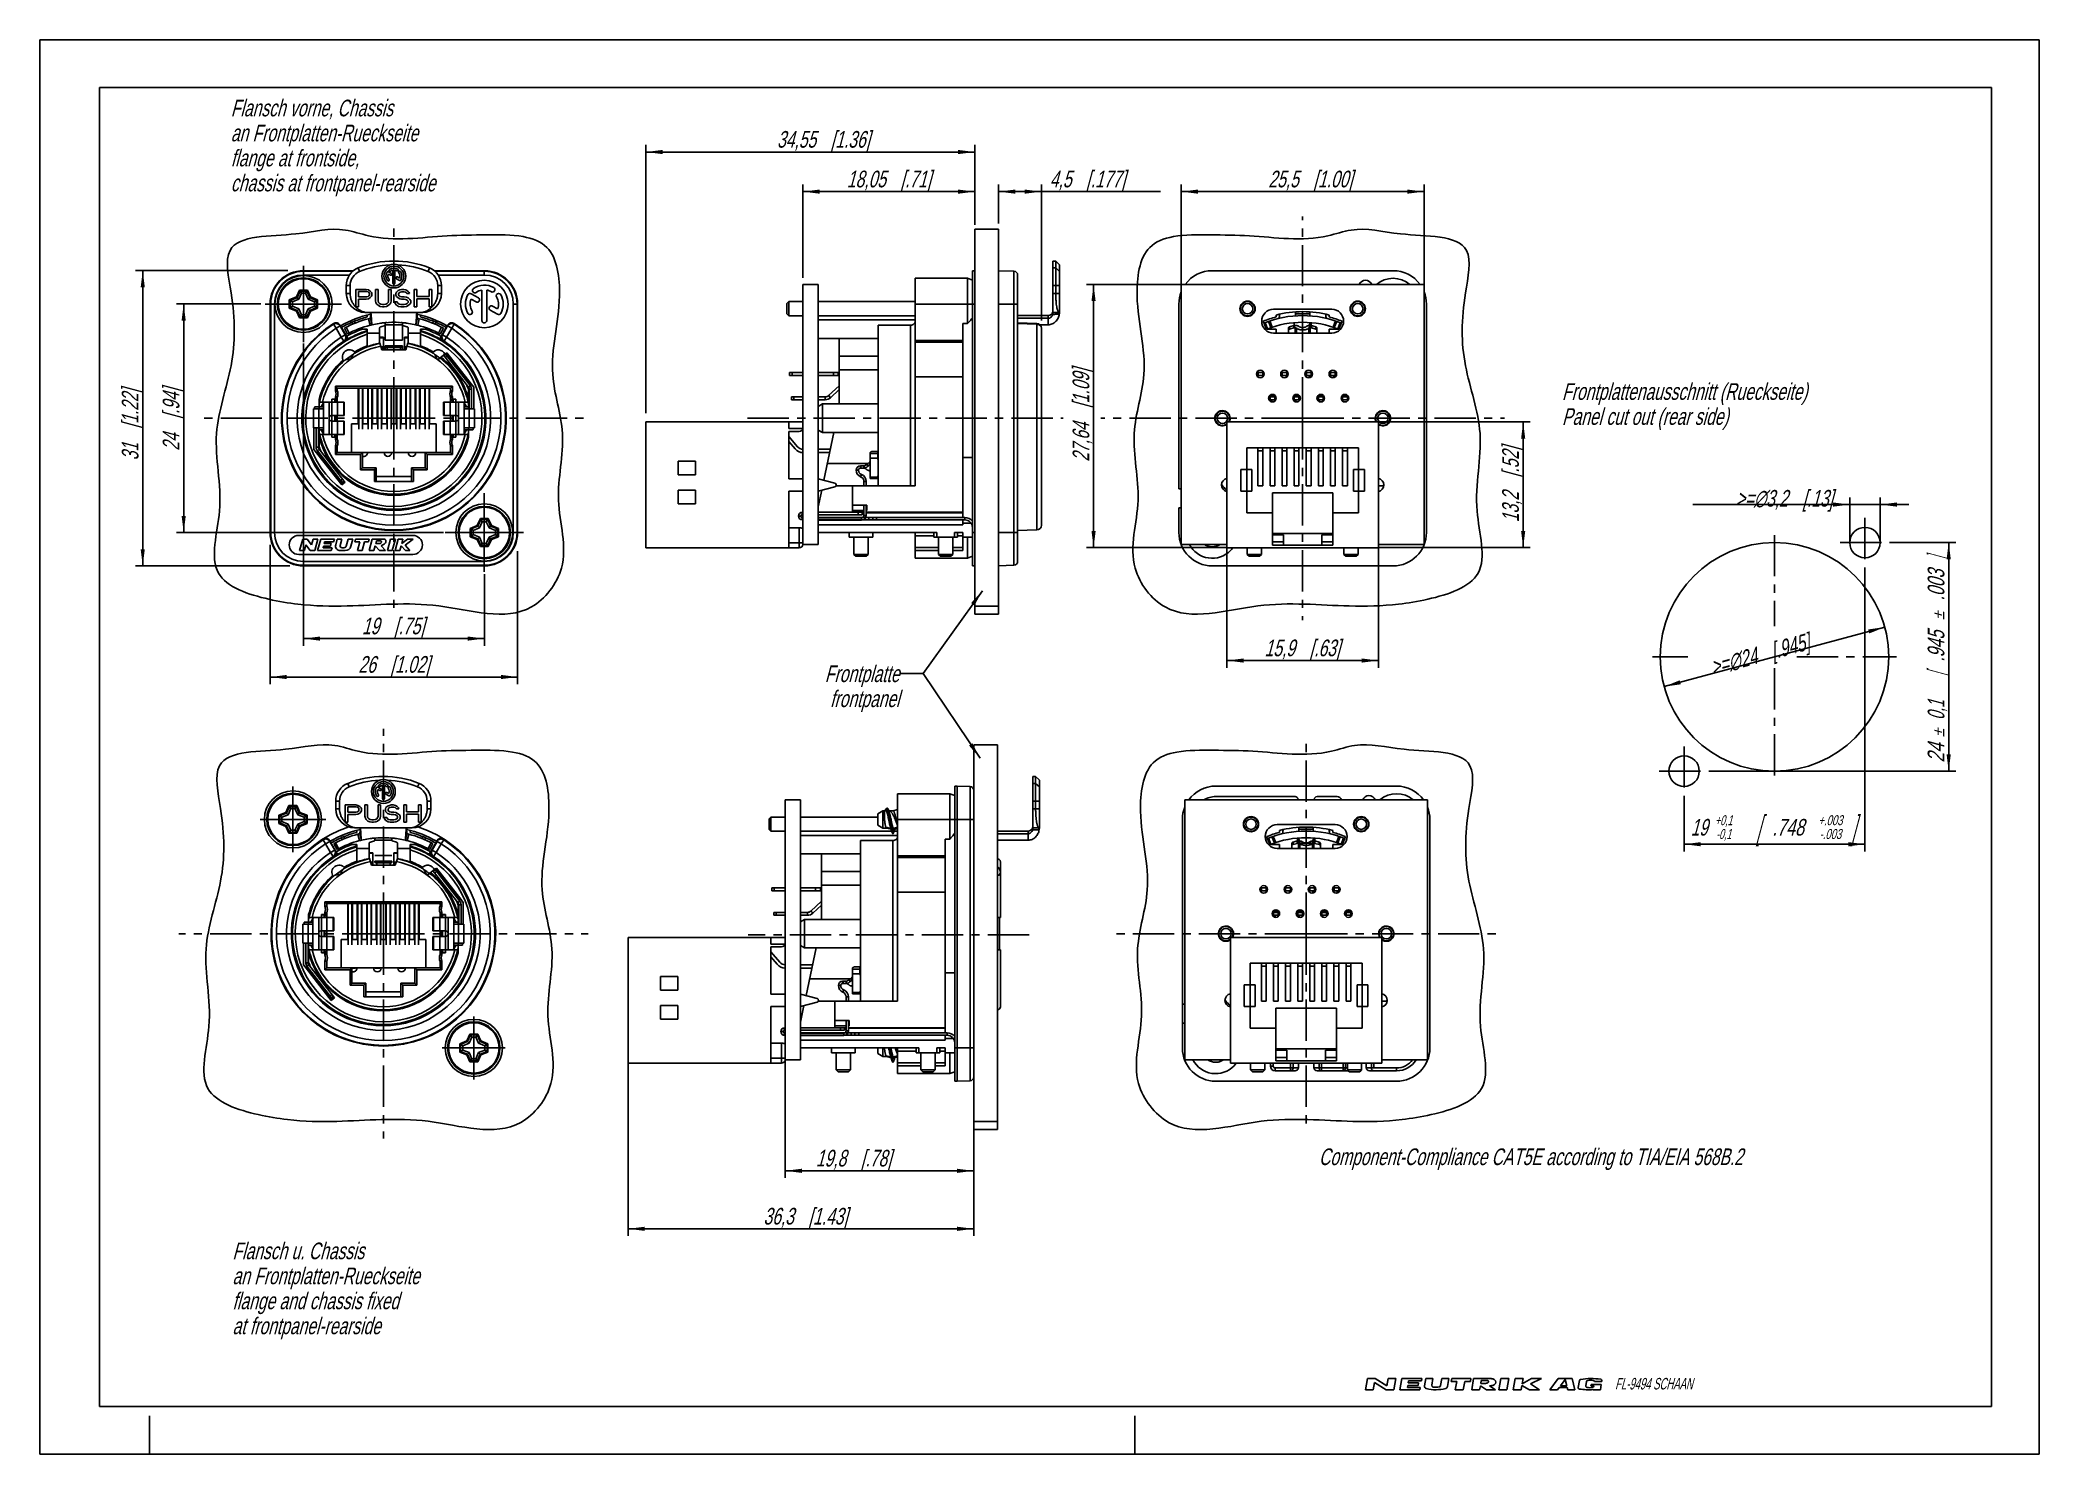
# Model space of a CAD drawing. Header units: millimetres. Extents: x 0 to 420, y 0 to 297.
import ezdxf
from ezdxf.enums import TextEntityAlignment as Align

# ---------------------------------------------------------------- set-up
doc = ezdxf.new("R2010")
doc.units = ezdxf.units.MM
doc.header["$LTSCALE"] = 23.1
doc.linetypes.add('CENTER', pattern=[0.6, 0.375, -0.075, 0.075, -0.075])
doc.layers.get('0').update_dxf_attribs({"linetype": 'CONTINUOUS'})
for name, color, linetype in [('02___PRT_ALL_AXES', 7, 'CONTINUOUS'), ('4171', 7, 'CONTINUOUS'), ('AUSFORMSCHRAEGEN', 7, 'CONTINUOUS'), ('BEZUGSACHSEN', 7, 'CONTINUOUS'), ('BOHRUNGEN', 7, 'CONTINUOUS'), ('DEFAULT_1', 7, 'CENTER'), ('FASEN', 7, 'CONTINUOUS'), ('RUNDUNGEN', 7, 'CONTINUOUS'), ('ZEICHNUNGSBEMASSUNGEN', 7, 'CONTINUOUS')]:
    doc.layers.add(name, color=color, linetype=linetype)
doc.styles.get("Standard").update_dxf_attribs({"font": 'txt', "width": 0.7})
doc.styles.add('TEXTSTYLE_2', font='txt', dxfattribs={"width": 0.616207})
doc.styles.add('TEXTSTYLE_3', font='txt', dxfattribs={"width": 0.6})
doc.styles.add('TEXTSTYLE_4', font='gdt', dxfattribs={"width": 0.7})
doc.dimstyles.new('DIMSTYLE_1', dxfattribs={"dimtxt": 3.5, "dimasz": 3.5, "dimexe": 0.18, "dimexo": 0.0625, "dimgap": 0.09, "dimtad": 1, "dimdec": 3, "dimlfac": 0.5, "dimdsep": 46, "dimtxsty": 'STANDARD', "dimblk": '_FILLED', "dimblk1": '_FILLED', "dimblk2": '_FILLED', "dimcen": 0.09, "dimclrt": 5, "dimadec": 0, "dimazin": 0, "dimtp": 0.3, "dimtm": 0.3, "dimtfac": 1, "dimtdec": 3, "dimtofl": 0, "dimtmove": 0, "dimatfit": 3, "dimldrblk": '_FILLED', "dimfxl": 1, "dimtolj": 1, "dimarcsym": 0})
doc.dimstyles.new('DIMSTYLE_2', dxfattribs={"dimtxt": 3.5, "dimasz": 3.5, "dimexe": 0.18, "dimexo": 0.0625, "dimgap": 0.09, "dimtad": 1, "dimdec": 3, "dimlfac": 0.5, "dimdsep": 46, "dimtxsty": 'STANDARD', "dimblk": '_FILLED', "dimblk1": '_FILLED', "dimblk2": '_FILLED', "dimcen": 0.09, "dimclrt": 5, "dimadec": 0, "dimazin": 0, "dimtp": 0.2, "dimtm": 0.2, "dimtfac": 1, "dimtdec": 3, "dimtofl": 0, "dimtmove": 0, "dimatfit": 3, "dimldrblk": '_FILLED', "dimfxl": 1, "dimtolj": 1, "dimarcsym": 0})
doc.dimstyles.new('DIMSTYLE_3', dxfattribs={"dimtxt": 3.5, "dimasz": 3.5, "dimexe": 0.18, "dimexo": 0.0625, "dimgap": 0.09, "dimtad": 1, "dimdec": 3, "dimlfac": 0.5, "dimdsep": 46, "dimtxsty": 'STANDARD', "dimblk": '_FILLED', "dimblk1": '_FILLED', "dimblk2": '_FILLED', "dimcen": 0.09, "dimclrt": 5, "dimadec": 0, "dimazin": 0, "dimtol": 1, "dimtp": 0.1, "dimtm": 0.1, "dimtfac": 0.6, "dimtdec": 3, "dimtofl": 0, "dimtmove": 0, "dimatfit": 3, "dimldrblk": '_FILLED', "dimfxl": 1, "dimtolj": 1, "dimarcsym": 0})
doc.dimstyles.new('DIMSTYLE_4', dxfattribs={"dimtxt": 3.5, "dimasz": 3.5, "dimexe": 0.18, "dimexo": 0.0625, "dimgap": 0.09, "dimtad": 1, "dimdec": 3, "dimlfac": 0.5, "dimdsep": 46, "dimtxsty": 'STANDARD', "dimblk": '_FILLED', "dimblk1": '_FILLED', "dimblk2": '_FILLED', "dimcen": 0.09, "dimclrt": 5, "dimadec": 0, "dimazin": 0, "dimtol": 1, "dimtp": 0.1, "dimtm": 0.1, "dimtfac": 1, "dimtdec": 3, "dimtofl": 0, "dimtmove": 0, "dimatfit": 3, "dimldrblk": '_FILLED', "dimfxl": 1, "dimtolj": 1, "dimarcsym": 0})
doc.dimstyles.new('DIMSTYLE_5', dxfattribs={"dimtxt": 3.5, "dimasz": 3.5, "dimexe": 0.18, "dimexo": 0.0625, "dimgap": 0.09, "dimtad": 1, "dimdec": 3, "dimlfac": 0.5, "dimdsep": 46, "dimtxsty": 'STANDARD', "dimblk": '_FILLED', "dimblk1": '_FILLED', "dimblk2": '_FILLED', "dimcen": 0.09, "dimclrt": 5, "dimadec": 0, "dimazin": 0, "dimtp": 0.1, "dimtm": 0.1, "dimtfac": 1, "dimtdec": 3, "dimtofl": 0, "dimtmove": 0, "dimatfit": 3, "dimldrblk": '_FILLED', "dimfxl": 1, "dimtolj": 1, "dimarcsym": 0})
doc.dimstyles.new('DIMSTYLE_6', dxfattribs={"dimtxt": 3.5, "dimasz": 3.5, "dimexe": 0.18, "dimexo": 0.0625, "dimgap": 0.09, "dimtad": 1, "dimdec": 3, "dimlfac": 0.5, "dimdsep": 46, "dimtxsty": 'STANDARD', "dimblk": '_FILLED', "dimblk1": '_FILLED', "dimblk2": '_FILLED', "dimcen": 0.09, "dimclrt": 5, "dimadec": 0, "dimazin": 0, "dimtp": 0.2, "dimtm": 0.2, "dimtfac": 1, "dimtdec": 3, "dimtofl": 0, "dimtmove": 0, "dimatfit": 3, "dimldrblk": '_FILLED', "dimfxl": 1, "dimtolj": 1, "dimarcsym": 0})
doc.dimstyles.get("Standard").update_dxf_attribs({"dimtxt": 3.5, "dimasz": 3.5, "dimexe": 0.18, "dimexo": 0.0625, "dimgap": 0.09, "dimtad": 1, "dimdec": 3, "dimdsep": 46, "dimtxsty": 'STANDARD', "dimblk": '_FILLED', "dimblk1": '_FILLED', "dimblk2": '_FILLED', "dimcen": 0.09, "dimclrt": 5, "dimadec": 0, "dimazin": 0, "dimtol": 1, "dimtp": 0.005, "dimtm": 0.005, "dimtfac": 1, "dimtdec": 3, "dimtofl": 0, "dimtmove": 0, "dimatfit": 3, "dimldrblk": '_FILLED', "dimfxl": 1, "dimtolj": 1, "dimarcsym": 0})

msp = doc.modelspace()

# ---------------------------------------------------------------- texts
at = {"color": 5, "linetype": 'CONTINUOUS', "char_height": 3.5, "line_spacing_factor": 0.9}
for s, insert, width, attachment_point in [('\\Q15.0;Flansch vorne, Chassis\\Pan Frontplatten-Rueckseite\\Pflange at frontside,\\Pchassis at frontpanel-rearside', (40.0895, 284.4606), 70.916667, 1), ('\\Q15.0;Frontplattenausschnitt (Rueckseite)\\PPanel cut out (rear side)', (319.7812, 224.9148), 80.166667, 1), ('\\Q15.0;Frontplatte\\Pfrontpanel', (180.5567, 165.6393), 25, 3), ('\\Q15.0;Component-Compliance CAT5E according to TIA/EIA 568B.2', (268.7036, 64.1841), 137.583333, 1), ('\\Q15.0;Flansch u. Chassis\\Pan Frontplatten-Rueckseite\\Pflange and chassis fixed\\Pat frontpanel-rearside', (40.4352, 44.4161), 61.583333, 1)]:
    msp.add_mtext(s, dxfattribs=dict(at, insert=insert, width=width, attachment_point=attachment_point))
at = {"color": 4, "linetype": 'CONTINUOUS', "insert": (330.9141, 15.978), "char_height": 2.423622, "width": 26.429019, "attachment_point": 1, "line_spacing_factor": 0.9, "style": 'TEXTSTYLE_2'}
msp.add_mtext('\\Q15.0;FL-9494 SCHAAN', dxfattribs=at)

# ---------------------------------------------------------------- blocks, each defined once
blk = doc.blocks.new('_FILLED')
at = {"color": 0, "linetype": 'BYBLOCK'}
blk.add_solid([(0, 0), (-1, 0.125), (-1, -0.125)], dxfattribs=at)
blk = doc.blocks.new('*D0')
at = {"layer": 'ZEICHNUNGSBEMASSUNGEN', "color": 2, "linetype": 'CONTINUOUS'}
for p, q in [((123.58, 82.11), (123.58, 45.8)), ((196.18, 69.82), (196.18, 45.8)), ((123.58, 47.3), (159.88, 47.3)), ((196.18, 47.3), (159.88, 47.3))]:
    blk.add_line(p, q, dxfattribs=at)
at = {"layer": 'ZEICHNUNGSBEMASSUNGEN', "color": 2, "linetype": 'CONTINUOUS', "xscale": 3.5, "yscale": 3.5, "zscale": 3.5, "rotation": 180}
blk.add_blockref('_FILLED', (123.58, 47.3), dxfattribs=at)
at = {"layer": 'ZEICHNUNGSBEMASSUNGEN', "color": 2, "linetype": 'CONTINUOUS', "xscale": 3.5, "yscale": 3.5, "zscale": 3.5}
blk.add_blockref('_FILLED', (196.18, 47.3), dxfattribs=at)
at = {"layer": 'ZEICHNUNGSBEMASSUNGEN', "color": 5, "linetype": 'CONTINUOUS', "insert": (160.84, 51.7), "char_height": 3.5, "width": 25.5, "attachment_point": 2, "line_spacing_factor": 0.9}
blk.add_mtext('\\Q15.0;36,3{\\Ftxt.shx;\\W1.000000;\\H3.500000; }[1.43]', dxfattribs=at)
blk = doc.blocks.new('*D1')
at = {"layer": 'ZEICHNUNGSBEMASSUNGEN', "color": 2, "linetype": 'CONTINUOUS'}
for p, q in [((156.58, 82.79), (156.58, 57.98)), ((196.18, 69.82), (196.18, 57.98)), ((156.58, 59.48), (176.38, 59.48)), ((196.18, 59.48), (176.38, 59.48))]:
    blk.add_line(p, q, dxfattribs=at)
at = {"layer": 'ZEICHNUNGSBEMASSUNGEN', "color": 2, "linetype": 'CONTINUOUS', "xscale": 3.5, "yscale": 3.5, "zscale": 3.5, "rotation": 180}
blk.add_blockref('_FILLED', (156.58, 59.48), dxfattribs=at)
at = {"layer": 'ZEICHNUNGSBEMASSUNGEN', "color": 2, "linetype": 'CONTINUOUS', "xscale": 3.5, "yscale": 3.5, "zscale": 3.5}
blk.add_blockref('_FILLED', (196.18, 59.48), dxfattribs=at)
at = {"layer": 'ZEICHNUNGSBEMASSUNGEN', "color": 5, "linetype": 'CONTINUOUS', "insert": (170.94, 63.89), "char_height": 3.5, "width": 23.5, "attachment_point": 2, "line_spacing_factor": 0.9}
blk.add_mtext('\\Q15.0;19,8{\\Ftxt.shx;\\W1.000000;\\H3.500000; }[.78]', dxfattribs=at)
blk = doc.blocks.new('*D2')
at = {"layer": 'ZEICHNUNGSBEMASSUNGEN', "color": 2, "linetype": 'CONTINUOUS'}
for p, q in [((46.37, 241.55), (28.69, 241.55)), ((30.19, 241.55), (30.19, 217.55)), ((30.19, 193.55), (30.19, 217.55)), ((84.77, 193.55), (28.69, 193.55))]:
    blk.add_line(p, q, dxfattribs=at)
at = {"layer": 'ZEICHNUNGSBEMASSUNGEN', "color": 2, "linetype": 'CONTINUOUS', "xscale": 3.5, "yscale": 3.5, "zscale": 3.5}
for p, rotation in [((30.19, 241.55), 90), ((30.19, 193.55), 270)]:
    blk.add_blockref('_FILLED', p, dxfattribs=dict(at, rotation=rotation))
at = {"layer": 'ZEICHNUNGSBEMASSUNGEN', "color": 5, "linetype": 'CONTINUOUS', "insert": (25.79, 217.31), "char_height": 3.5, "width": 19.5, "attachment_point": 2, "rotation": 90, "line_spacing_factor": 0.9}
blk.add_mtext('\\Q15.0;24{\\Ftxt.shx;\\W1.000000;\\H3.500000; }[.94]', dxfattribs=at)
blk = doc.blocks.new('*D3')
at = {"layer": 'ZEICHNUNGSBEMASSUNGEN', "color": 2, "linetype": 'CONTINUOUS'}
for p, q in [((55.36, 233.23), (55.36, 169.77)), ((93.36, 184.8), (93.36, 169.77)), ((55.36, 171.27), (74.36, 171.27)), ((93.36, 171.27), (74.36, 171.27))]:
    blk.add_line(p, q, dxfattribs=at)
at = {"layer": 'ZEICHNUNGSBEMASSUNGEN', "color": 2, "linetype": 'CONTINUOUS', "xscale": 3.5, "yscale": 3.5, "zscale": 3.5, "rotation": 180}
blk.add_blockref('_FILLED', (55.36, 171.27), dxfattribs=at)
at = {"layer": 'ZEICHNUNGSBEMASSUNGEN', "color": 2, "linetype": 'CONTINUOUS', "xscale": 3.5, "yscale": 3.5, "zscale": 3.5}
blk.add_blockref('_FILLED', (93.36, 171.27), dxfattribs=at)
at = {"layer": 'ZEICHNUNGSBEMASSUNGEN', "color": 5, "linetype": 'CONTINUOUS', "insert": (74.21, 175.67), "char_height": 3.5, "width": 18.5, "attachment_point": 2, "line_spacing_factor": 0.9}
blk.add_mtext('\\Q15.0;19{\\Ftxt.shx;\\W1.000000;\\H3.500000; }[.75]', dxfattribs=at)
blk = doc.blocks.new('*D4')
at = {"layer": 'ZEICHNUNGSBEMASSUNGEN', "color": 2, "linetype": 'CONTINUOUS'}
for p, q in [((52.05, 248.55), (20.09, 248.55)), ((21.59, 248.55), (21.59, 217.55)), ((21.59, 186.55), (21.59, 217.55)), ((52.49, 186.55), (20.09, 186.55))]:
    blk.add_line(p, q, dxfattribs=at)
at = {"layer": 'ZEICHNUNGSBEMASSUNGEN', "color": 2, "linetype": 'CONTINUOUS', "xscale": 3.5, "yscale": 3.5, "zscale": 3.5}
for p, rotation in [((21.59, 248.55), 90), ((21.59, 186.55), 270)]:
    blk.add_blockref('_FILLED', p, dxfattribs=dict(at, rotation=rotation))
at = {"layer": 'ZEICHNUNGSBEMASSUNGEN', "color": 5, "linetype": 'CONTINUOUS', "insert": (17.19, 216.19), "char_height": 3.5, "width": 20.5, "attachment_point": 2, "rotation": 90, "line_spacing_factor": 0.9}
blk.add_mtext('\\Q15.0;31{\\Ftxt.shx;\\W1.000000;\\H3.500000; }[1.22]', dxfattribs=at)
blk = doc.blocks.new('*D5')
at = {"layer": 'ZEICHNUNGSBEMASSUNGEN', "color": 2, "linetype": 'CONTINUOUS'}
for p, q in [((48.36, 190.94), (48.36, 161.7)), ((100.36, 189.64), (100.36, 161.7)), ((48.36, 163.2), (74.36, 163.2)), ((100.36, 163.2), (74.36, 163.2))]:
    blk.add_line(p, q, dxfattribs=at)
at = {"layer": 'ZEICHNUNGSBEMASSUNGEN', "color": 2, "linetype": 'CONTINUOUS', "xscale": 3.5, "yscale": 3.5, "zscale": 3.5, "rotation": 180}
blk.add_blockref('_FILLED', (48.36, 163.2), dxfattribs=at)
at = {"layer": 'ZEICHNUNGSBEMASSUNGEN', "color": 2, "linetype": 'CONTINUOUS', "xscale": 3.5, "yscale": 3.5, "zscale": 3.5}
blk.add_blockref('_FILLED', (100.36, 163.2), dxfattribs=at)
at = {"layer": 'ZEICHNUNGSBEMASSUNGEN', "color": 5, "linetype": 'CONTINUOUS', "insert": (74.38, 167.6), "char_height": 3.5, "width": 21.5, "attachment_point": 2, "line_spacing_factor": 0.9}
blk.add_mtext('\\Q15.0;26{\\Ftxt.shx;\\W1.000000;\\H3.500000; }[1.02]', dxfattribs=at)
blk = doc.blocks.new('*D6')
at = {"layer": 'ZEICHNUNGSBEMASSUNGEN', "color": 2, "linetype": 'CONTINUOUS'}
for p, q in [((383.43, 186.23), (383.43, 126.58)), ((345.43, 138.23), (345.43, 126.58)), ((345.43, 128.08), (364.43, 128.08)), ((383.43, 128.08), (364.43, 128.08))]:
    blk.add_line(p, q, dxfattribs=at)
at = {"layer": 'ZEICHNUNGSBEMASSUNGEN', "color": 2, "linetype": 'CONTINUOUS', "xscale": 3.5, "yscale": 3.5, "zscale": 3.5, "rotation": 180}
blk.add_blockref('_FILLED', (345.43, 128.08), dxfattribs=at)
at = {"layer": 'ZEICHNUNGSBEMASSUNGEN', "color": 2, "linetype": 'CONTINUOUS', "xscale": 3.5, "yscale": 3.5, "zscale": 3.5}
blk.add_blockref('_FILLED', (383.43, 128.08), dxfattribs=at)
at = {"layer": 'ZEICHNUNGSBEMASSUNGEN', "color": 5, "linetype": 'CONTINUOUS', "oblique": 15}
for s, height, width, p in [('[', 5, 0.428571, (361.09, 129.17)), (']', 5, 0.428571, (380.99, 129.17)), ('19', 3.5, 0.678571, (348.6, 129.89)), ('.748', 3.5, 0.732143, (367.29, 129.89))]:
    blk.add_text(s, height=height, dxfattribs=dict(at, width=width)).set_placement(p, align=Align.CENTER)
at = {"layer": 'ZEICHNUNGSBEMASSUNGEN', "color": 5, "linetype": 'CONTINUOUS', "style": 'TEXTSTYLE_3', "oblique": 15}
for s, width, p in [('+0,1', 0.660714, (353.75, 132.07)), ('-0,1', 0.660714, (353.75, 129.17)), ('+.003', 0.714286, (376.17, 132.07)), ('-.003', 0.714286, (376.17, 129.17))]:
    blk.add_text(s, height=2.1, dxfattribs=dict(at, width=width)).set_placement(p, align=Align.CENTER)
blk = doc.blocks.new('*D7')
at = {"layer": 'ZEICHNUNGSBEMASSUNGEN', "color": 2, "linetype": 'CONTINUOUS'}
for p, q in [((388.63, 191.43), (402.52, 191.43)), ((401.02, 191.43), (401.02, 167.43)), ((401.02, 143.43), (401.02, 167.43)), ((350.63, 143.43), (402.52, 143.43))]:
    blk.add_line(p, q, dxfattribs=at)
at = {"layer": 'ZEICHNUNGSBEMASSUNGEN', "color": 2, "linetype": 'CONTINUOUS', "xscale": 3.5, "yscale": 3.5, "zscale": 3.5}
for p, rotation in [((401.02, 191.43), 90), ((401.02, 143.43), 270)]:
    blk.add_blockref('_FILLED', p, dxfattribs=dict(at, rotation=rotation))
at = {"layer": 'ZEICHNUNGSBEMASSUNGEN', "color": 5, "linetype": 'CONTINUOUS', "oblique": 15}
for s, width, p in [(']', 0.428571, (400.11, 188.25)), ('.003', 0.714286, (400.11, 182.5)), ('.945', 0.714286, (400.11, 169.64)), ('[', 0.428571, (400.11, 163.89)), ('0,1', 0.642857, (400.11, 156.27)), ('24', 0.785714, (400.11, 147.28))]:
    blk.add_text(s, height=3.5, rotation=90, dxfattribs=dict(at, width=width)).set_placement(p, align=Align.CENTER)
at = {"layer": 'ZEICHNUNGSBEMASSUNGEN', "color": 5, "linetype": 'CONTINUOUS', "style": 'TEXTSTYLE_4', "oblique": 15}
for p in [(400.11, 176.07), (400.11, 151.46)]:
    blk.add_text('`', height=2.45, rotation=90, dxfattribs=at).set_placement(p, align=Align.CENTER)
blk = doc.blocks.new('*D8')
at = {"layer": 'ZEICHNUNGSBEMASSUNGEN', "color": 2, "linetype": 'CONTINUOUS'}
for p, q in [((380.23, 199.42), (347.28, 199.42)), ((347.28, 199.42), (383.43, 199.42)), ((380.23, 191.22), (380.23, 200.92)), ((392.63, 199.42), (383.43, 199.42)), ((386.63, 191.43), (386.63, 200.92)), ((386.63, 199.42), (392.63, 199.42))]:
    blk.add_line(p, q, dxfattribs=at)
at = {"layer": 'ZEICHNUNGSBEMASSUNGEN', "color": 2, "linetype": 'CONTINUOUS', "xscale": 3.5, "yscale": 3.5, "zscale": 3.5}
blk.add_blockref('_FILLED', (380.23, 199.42), dxfattribs=at)
at = {"layer": 'ZEICHNUNGSBEMASSUNGEN', "color": 2, "linetype": 'CONTINUOUS', "xscale": 3.5, "yscale": 3.5, "zscale": 3.5, "rotation": 180}
blk.add_blockref('_FILLED', (386.63, 199.42), dxfattribs=at)
at = {"layer": 'ZEICHNUNGSBEMASSUNGEN', "color": 5, "linetype": 'CONTINUOUS', "insert": (376.69, 202.49), "char_height": 3.5, "width": 29.4167, "attachment_point": 3, "line_spacing_factor": 0.9}
blk.add_mtext('\\Q15.0;>=\\Fgdt;{\\Fgdt;n}\\Ftxt;3,2{\\Ftxt.shx;\\W1.000000;\\H3.500000; }[.13]', dxfattribs=at)
blk = doc.blocks.new('*D9')
at = {"layer": 'ZEICHNUNGSBEMASSUNGEN', "color": 2, "linetype": 'CONTINUOUS'}
for p in [(387.6, 173.68), (341.25, 161.18)]:
    blk.add_line(p, (364.43, 167.43), dxfattribs=at)
at = {"layer": 'ZEICHNUNGSBEMASSUNGEN', "color": 2, "linetype": 'CONTINUOUS', "xscale": 3.5, "yscale": 3.5, "zscale": 3.5}
for p, rotation in [((387.6, 173.68), 15.0916806114), ((341.25, 161.18), 195.0916806114)]:
    blk.add_blockref('_FILLED', p, dxfattribs=dict(at, rotation=rotation))
at = {"layer": 'ZEICHNUNGSBEMASSUNGEN', "color": 5, "linetype": 'CONTINUOUS', "insert": (360.86, 169.65), "char_height": 3.5, "width": 31.1667, "attachment_point": 2, "rotation": 15.0917, "line_spacing_factor": 0.9}
blk.add_mtext('\\Q15.0;>=\\Fgdt;{\\Fgdt;n}\\Ftxt;24{\\Ftxt.shx;\\W1.000000;\\H3.500000; }[.945]', dxfattribs=at)
blk = doc.blocks.new('*D10')
at = {"layer": 'ZEICHNUNGSBEMASSUNGEN', "color": 2, "linetype": 'CONTINUOUS'}
for p, q in [((127.31, 218.62), (127.31, 274.97)), ((127.31, 273.47), (161.86, 273.47)), ((196.41, 273.47), (161.86, 273.47)), ((196.41, 258.62), (196.41, 274.97))]:
    blk.add_line(p, q, dxfattribs=at)
at = {"layer": 'ZEICHNUNGSBEMASSUNGEN', "color": 2, "linetype": 'CONTINUOUS', "xscale": 3.5, "yscale": 3.5, "zscale": 3.5, "rotation": 180}
blk.add_blockref('_FILLED', (127.31, 273.47), dxfattribs=at)
at = {"layer": 'ZEICHNUNGSBEMASSUNGEN', "color": 2, "linetype": 'CONTINUOUS', "xscale": 3.5, "yscale": 3.5, "zscale": 3.5}
blk.add_blockref('_FILLED', (196.41, 273.47), dxfattribs=at)
at = {"layer": 'ZEICHNUNGSBEMASSUNGEN', "color": 5, "linetype": 'CONTINUOUS', "insert": (164.6, 277.88), "char_height": 3.5, "width": 28, "attachment_point": 2, "line_spacing_factor": 0.9}
blk.add_mtext('\\Q15.0;34,55{\\Ftxt.shx;\\W1.000000;\\H3.500000; }[1.36]', dxfattribs=at)
blk = doc.blocks.new('*D11')
at = {"layer": 'ZEICHNUNGSBEMASSUNGEN', "color": 2, "linetype": 'CONTINUOUS'}
for p, q in [((160.31, 247.02), (160.31, 266.65)), ((160.31, 265.15), (178.36, 265.15)), ((196.41, 265.15), (178.36, 265.15)), ((196.41, 258.21), (196.41, 266.65))]:
    blk.add_line(p, q, dxfattribs=at)
at = {"layer": 'ZEICHNUNGSBEMASSUNGEN', "color": 2, "linetype": 'CONTINUOUS', "xscale": 3.5, "yscale": 3.5, "zscale": 3.5, "rotation": 180}
blk.add_blockref('_FILLED', (160.31, 265.15), dxfattribs=at)
at = {"layer": 'ZEICHNUNGSBEMASSUNGEN', "color": 2, "linetype": 'CONTINUOUS', "xscale": 3.5, "yscale": 3.5, "zscale": 3.5}
blk.add_blockref('_FILLED', (196.41, 265.15), dxfattribs=at)
at = {"layer": 'ZEICHNUNGSBEMASSUNGEN', "color": 5, "linetype": 'CONTINUOUS', "insert": (178.36, 269.55), "char_height": 3.5, "width": 25.25, "attachment_point": 2, "line_spacing_factor": 0.9}
blk.add_mtext('\\Q15.0;18,05{\\Ftxt.shx;\\W1.000000;\\H3.500000; }[.71]', dxfattribs=at)
blk = doc.blocks.new('*D12')
at = {"layer": 'ZEICHNUNGSBEMASSUNGEN', "color": 2, "linetype": 'CONTINUOUS'}
for p, q in [((239.79, 245.65), (239.79, 266.65)), ((239.79, 265.15), (265.29, 265.15)), ((290.79, 265.15), (265.29, 265.15)), ((290.79, 245.65), (290.79, 266.65))]:
    blk.add_line(p, q, dxfattribs=at)
at = {"layer": 'ZEICHNUNGSBEMASSUNGEN', "color": 2, "linetype": 'CONTINUOUS', "xscale": 3.5, "yscale": 3.5, "zscale": 3.5, "rotation": 180}
blk.add_blockref('_FILLED', (239.79, 265.15), dxfattribs=at)
at = {"layer": 'ZEICHNUNGSBEMASSUNGEN', "color": 2, "linetype": 'CONTINUOUS', "xscale": 3.5, "yscale": 3.5, "zscale": 3.5}
blk.add_blockref('_FILLED', (290.79, 265.15), dxfattribs=at)
at = {"layer": 'ZEICHNUNGSBEMASSUNGEN', "color": 5, "linetype": 'CONTINUOUS', "insert": (266.92, 269.55), "char_height": 3.5, "width": 25.75, "attachment_point": 2, "line_spacing_factor": 0.9}
blk.add_mtext('\\Q15.0;25,5{\\Ftxt.shx;\\W1.000000;\\H3.500000; }[1.00]', dxfattribs=at)
blk = doc.blocks.new('*D13')
at = {"layer": 'ZEICHNUNGSBEMASSUNGEN', "color": 2, "linetype": 'CONTINUOUS'}
for p, q in [((239.79, 245.65), (219.86, 245.65)), ((221.36, 245.65), (221.36, 218.01)), ((221.36, 190.37), (221.36, 218.01)), ((249.39, 190.37), (219.86, 190.37))]:
    blk.add_line(p, q, dxfattribs=at)
at = {"layer": 'ZEICHNUNGSBEMASSUNGEN', "color": 2, "linetype": 'CONTINUOUS', "xscale": 3.5, "yscale": 3.5, "zscale": 3.5}
for p, rotation in [((221.36, 245.65), 90), ((221.36, 190.37), 270)]:
    blk.add_blockref('_FILLED', p, dxfattribs=dict(at, rotation=rotation))
at = {"layer": 'ZEICHNUNGSBEMASSUNGEN', "color": 5, "linetype": 'CONTINUOUS', "insert": (216.96, 218.2), "char_height": 3.5, "width": 29, "attachment_point": 2, "rotation": 90, "line_spacing_factor": 0.9}
blk.add_mtext('\\Q15.0;27,64{\\Ftxt.shx;\\W1.000000;\\H3.500000; }[1.09]', dxfattribs=at)
blk = doc.blocks.new('*D14')
at = {"layer": 'ZEICHNUNGSBEMASSUNGEN', "color": 2, "linetype": 'CONTINUOUS'}
for p, q in [((249.39, 190.37), (249.39, 165.16)), ((281.19, 190.37), (281.19, 165.16)), ((249.39, 166.66), (265.29, 166.66)), ((281.19, 166.66), (265.29, 166.66))]:
    blk.add_line(p, q, dxfattribs=at)
at = {"layer": 'ZEICHNUNGSBEMASSUNGEN', "color": 2, "linetype": 'CONTINUOUS', "xscale": 3.5, "yscale": 3.5, "zscale": 3.5, "rotation": 180}
blk.add_blockref('_FILLED', (249.39, 166.66), dxfattribs=at)
at = {"layer": 'ZEICHNUNGSBEMASSUNGEN', "color": 2, "linetype": 'CONTINUOUS', "xscale": 3.5, "yscale": 3.5, "zscale": 3.5}
blk.add_blockref('_FILLED', (281.19, 166.66), dxfattribs=at)
at = {"layer": 'ZEICHNUNGSBEMASSUNGEN', "color": 5, "linetype": 'CONTINUOUS', "insert": (265.21, 171.06), "char_height": 3.5, "width": 23, "attachment_point": 2, "line_spacing_factor": 0.9}
blk.add_mtext('\\Q15.0;15,9{\\Ftxt.shx;\\W1.000000;\\H3.500000; }[.63]', dxfattribs=at)
blk = doc.blocks.new('*D15')
at = {"layer": 'ZEICHNUNGSBEMASSUNGEN', "color": 2, "linetype": 'CONTINUOUS'}
for p, q in [((281.19, 216.77), (313.12, 216.77)), ((311.62, 216.77), (311.62, 203.57)), ((311.62, 190.37), (311.62, 203.57)), ((281.19, 190.37), (313.12, 190.37))]:
    blk.add_line(p, q, dxfattribs=at)
at = {"layer": 'ZEICHNUNGSBEMASSUNGEN', "color": 2, "linetype": 'CONTINUOUS', "xscale": 3.5, "yscale": 3.5, "zscale": 3.5}
for p, rotation in [((311.62, 216.77), 90), ((311.62, 190.37), 270)]:
    blk.add_blockref('_FILLED', p, dxfattribs=dict(at, rotation=rotation))
at = {"layer": 'ZEICHNUNGSBEMASSUNGEN', "color": 5, "linetype": 'CONTINUOUS', "insert": (307.21, 203.64), "char_height": 3.5, "width": 23, "attachment_point": 2, "rotation": 90, "line_spacing_factor": 0.9}
blk.add_mtext('\\Q15.0;13,2{\\Ftxt.shx;\\W1.000000;\\H3.500000; }[.52]', dxfattribs=at)
blk = doc.blocks.new('*D16')
at = {"layer": 'ZEICHNUNGSBEMASSUNGEN', "color": 2, "linetype": 'CONTINUOUS'}
for p, q in [((201.41, 258.47), (201.41, 266.65)), ((201.41, 265.15), (205.91, 265.15)), ((210.41, 265.15), (205.91, 265.15)), ((205.91, 265.15), (235.41, 265.15)), ((210.41, 238.06), (210.41, 266.65))]:
    blk.add_line(p, q, dxfattribs=at)
at = {"layer": 'ZEICHNUNGSBEMASSUNGEN', "color": 2, "linetype": 'CONTINUOUS', "xscale": 3.5, "yscale": 3.5, "zscale": 3.5, "rotation": 180}
blk.add_blockref('_FILLED', (201.41, 265.15), dxfattribs=at)
at = {"layer": 'ZEICHNUNGSBEMASSUNGEN', "color": 2, "linetype": 'CONTINUOUS', "xscale": 3.5, "yscale": 3.5, "zscale": 3.5}
blk.add_blockref('_FILLED', (210.41, 265.15), dxfattribs=at)
at = {"layer": 'ZEICHNUNGSBEMASSUNGEN', "color": 5, "linetype": 'CONTINUOUS', "insert": (212.16, 269.55), "char_height": 3.5, "width": 23.25, "attachment_point": 1, "line_spacing_factor": 0.9}
blk.add_mtext('\\Q15.0;4,5{\\Ftxt.shx;\\W1.000000;\\H3.500000; }[.177]', dxfattribs=at)

# ---------------------------------------------------------------- dimensions: what is measured, and where the dimension line sits
at = {"layer": 'ZEICHNUNGSBEMASSUNGEN', "color": 2, "linetype": 'CONTINUOUS'}
for base, p1, p2, dimstyle, picture, middle in [((196.4072, 273.4699), (127.3072, 218.6218), (196.4072, 258.6244), 'DIMSTYLE_1', '*D10', (161.1605, 276.1257)), ((196.4072, 265.1464), (160.3072, 247.0203), (196.4072, 258.2149), 'DIMSTYLE_2', '*D11', (174.9822, 267.8023)), ((210.4072, 265.1464), (201.4072, 258.4689), (210.4072, 238.0611), 'DIMSTYLE_5', '*D16', (223.7822, 267.8023)), ((290.7902, 265.1464), (239.7902, 245.6477), (290.7902, 245.6477), 'DIMSTYLE_2', '*D12', (264.1113, 267.8023)), ((93.3568, 171.2662), (55.3568, 233.227), (93.3568, 184.7998), 'DIMSTYLE_2', '*D3', (72.6475, 173.9221)), ((100.3568, 163.1977), (48.3568, 190.9431), (100.3568, 189.64), 'DIMSTYLE_2', '*D5', (72.6268, 165.8536)), ((281.1902, 166.6553), (249.3902, 190.3677), (281.1902, 190.3677), 'DIMSTYLE_2', '*D14', (262.5183, 169.3112)), ((383.4251, 128.0819), (345.4251, 138.2264), (383.4251, 186.2264), 'DIMSTYLE_3', '*D6', (362.4171, 131.6683)), ((196.1804, 47.2954), (123.5804, 82.111), (196.1804, 69.8247), 'DIMSTYLE_1', '*D0', (158.0257, 49.9513)), ((196.1804, 59.4827), (156.5804, 82.791), (196.1804, 69.8247), 'DIMSTYLE_2', '*D1', (168.1948, 62.1385))]:
    dim = msp.add_linear_dim(base=base, p1=p1, p2=p2, dimstyle=dimstyle, dxfattribs=at)
    dim.commit()
    dim.dimension.update_dxf_attribs({"geometry": picture, "text_midpoint": middle, "dimtype": 160})
for base, p1, p2, angle, dimstyle, picture, middle in [((21.5941, 186.5477), (52.052, 248.5477), (52.4864, 186.5477), 270, 'DIMSTYLE_1', '*D4', (20.1705, 214.8442)), ((221.3633, 190.3677), (239.7902, 245.6477), (249.3902, 190.3677), 270, 'DIMSTYLE_2', '*D13', (220.3317, 214.9553)), ((30.1938, 193.5477), (46.3722, 241.5477), (84.7683, 193.5477), 270, 'DIMSTYLE_2', '*D2', (28.5461, 215.745)), ((311.6188, 190.3677), (281.1902, 216.7677), (281.1902, 190.3677), 270, 'DIMSTYLE_2', '*D15', (310.1671, 201.2347)), ((401.0164, 191.4264), (350.6251, 143.4264), (388.6251, 191.4264), 90, 'DIMSTYLE_4', '*D7', (399.6488, 165.2035))]:
    dim = msp.add_linear_dim(base=base, p1=p1, p2=p2, angle=angle, dimstyle=dimstyle, dxfattribs=at)
    dim.commit()
    dim.dimension.update_dxf_attribs({"geometry": picture, "text_midpoint": middle, "dimtype": 160})
dim = msp.add_linear_dim(base=(380.2251, 199.416), p1=(386.6251, 191.4264), p2=(380.2251, 191.2249), angle=180, text='>=%%c<>', dimstyle='DIMSTYLE_5', dxfattribs=at)
dim.commit()
dim.dimension.update_dxf_attribs({"geometry": '*D8', "text_midpoint": (358.9854, 202.0719), "dimtype": 160})
dim = msp.add_diameter_dim_2p(p1=(341.2528, 161.1777), p2=(387.5973, 173.6752), text='>=<>', dimstyle='DIMSTYLE_6', dxfattribs=at)
dim.commit()
dim.dimension.update_dxf_attribs({"geometry": '*D9', "text_midpoint": (363.1995, 168.3773), "dimtype": 163})

# ---------------------------------------------------------------- linework, layer by layer
at = {"color": 7, "linetype": 'CONTINUOUS'}
for p, q in [((0, 297), (0, 0)), ((0, 297), (420, 297)), ((420, 0), (420, 297)), ((12.5, 287), (12.5, 10)), ((410, 287), (12.5, 287)), ((410, 10), (410, 287)), ((201.4072, 257.2417), (196.4072, 257.2417)), ((196.4072, 257.2408), (196.4072, 176.4062)), ((201.4072, 257.2408), (201.4072, 176.4062)), ((73.1853, 247.8452), (73.6228, 247.5926)), ((73.8312, 247.9534), (73.198, 248.319)), ((74.1485, 248.6419), (74.1485, 245.9511)), ((74.5652, 245.9511), (74.5652, 248.6419)), ((195.9072, 248.5477), (195.9072, 186.5477)), ((196.4072, 248.5477), (195.9072, 248.5477)), ((212.8178, 250.5785), (213.4178, 250.5785)), ((212.8178, 250.5785), (212.8178, 239.7785)), ((213.4178, 250.5785), (213.4178, 243.7785)), ((213.4178, 250.5785), (214.0871, 249.9092)), ((214.0869, 249.9094), (214.2178, 249.7596)), ((214.2178, 239.7785), (214.2178, 249.7596)), ((246.2902, 248.5477), (284.2902, 248.5477)), ((64.3568, 245.4109), (64.3568, 243.7785)), ((65.1568, 243.7785), (65.1568, 245.4109)), ((66.3568, 244.5785), (66.3568, 240.9785)), ((68.5573, 244.5785), (66.3568, 244.5785)), ((66.907, 243.0466), (66.907, 244.1955)), ((66.907, 244.1955), (68.649, 244.1955)), ((69.0158, 244.5019), (68.5573, 244.5785)), ((68.649, 244.1955), (68.9241, 244.1189)), ((68.9241, 244.1189), (69.1075, 243.9657)), ((69.3825, 244.2721), (69.0158, 244.5019)), ((69.1075, 243.9657), (69.1991, 243.7359)), ((69.1991, 243.7359), (69.1991, 243.5062)), ((69.6576, 243.9657), (69.3825, 244.2721)), ((69.7493, 243.7359), (69.6576, 243.9657)), ((69.7493, 243.4296), (69.7493, 243.7359)), ((70.4828, 244.5785), (70.4828, 242.204)), ((71.0329, 244.5785), (70.4828, 244.5785)), ((71.0329, 242.204), (71.0329, 244.5785)), ((73.2334, 244.5785), (73.2334, 242.204)), ((73.7835, 244.5785), (73.2334, 244.5785)), ((73.7835, 242.204), (73.7835, 244.5785)), ((74.8838, 244.0423), (74.7921, 243.7359)), ((74.7921, 243.7359), (74.7921, 243.4296)), ((75.2505, 244.3487), (74.8838, 244.0423)), ((74.8842, 246.8644), (75.5156, 246.4998)), ((75.5284, 246.9736), (75.0925, 247.2252)), ((75.6173, 244.5019), (75.2505, 244.3487)), ((75.3422, 243.6594), (75.4339, 243.8891)), ((75.3422, 243.5062), (75.3422, 243.6594)), ((75.4339, 243.8891), (75.709, 244.0423)), ((75.984, 244.5785), (75.6173, 244.5019)), ((75.709, 244.0423), (75.984, 244.1189)), ((76.4425, 244.5785), (75.984, 244.5785)), ((75.984, 244.1189), (76.5341, 244.1189)), ((76.9009, 244.5019), (76.4425, 244.5785)), ((76.5341, 244.1189), (76.8092, 244.0423)), ((76.8092, 244.0423), (76.9926, 243.8891)), ((77.2676, 244.2721), (76.9009, 244.5019)), ((76.9926, 243.8891), (77.0843, 243.7359)), ((77.0843, 243.7359), (77.6344, 243.7359)), ((77.5427, 243.9657), (77.2676, 244.2721)), ((77.6344, 243.7359), (77.5427, 243.9657)), ((78.643, 244.5785), (78.643, 240.9785)), ((79.1931, 244.5785), (78.643, 244.5785)), ((79.1931, 243.1232), (79.1931, 244.5785)), ((81.7603, 244.5785), (81.7603, 243.1232)), ((82.3105, 244.5785), (81.7603, 244.5785)), ((82.3105, 240.9785), (82.3105, 244.5785)), ((83.5568, 243.7785), (83.5568, 245.4109)), ((84.3568, 243.7785), (84.3568, 245.4109)), ((92.1053, 242.843), (90.598, 243.7132)), ((92.8608, 244.482), (92.8608, 238.0757)), ((93.8528, 238.0757), (93.8528, 244.482)), ((160.3072, 191.0477), (160.3072, 245.6477)), ((163.5072, 245.6477), (160.3072, 245.6477)), ((163.5072, 191.0477), (163.5072, 245.6477)), ((194.9072, 246.9477), (183.9072, 246.9477)), ((183.9072, 226.2829), (183.9072, 246.9475)), ((239.7902, 245.6477), (239.7902, 191.0477)), ((290.7902, 245.6477), (239.7902, 245.6477)), ((290.7902, 191.0477), (290.7902, 245.6477)), ((66.3568, 240.9785), (66.907, 240.9785)), ((68.649, 243.0466), (66.907, 243.0466)), ((66.907, 240.9785), (66.907, 242.587)), ((66.907, 242.587), (68.5573, 242.587)), ((68.3568, 239.7785), (80.3568, 239.7785)), ((68.5573, 242.587), (69.0158, 242.6636)), ((68.9241, 243.1232), (68.649, 243.0466)), ((69.1075, 243.2764), (68.9241, 243.1232)), ((69.0158, 242.6636), (69.3825, 242.8934)), ((69.1991, 243.5062), (69.1075, 243.2764)), ((69.3825, 242.8934), (69.6576, 243.1998)), ((69.6576, 243.1998), (69.7493, 243.4296)), ((70.4828, 242.204), (70.5745, 241.8211)), ((70.5745, 241.8211), (70.7578, 241.5147)), ((70.7578, 241.5147), (71.1246, 241.2083)), ((71.1246, 241.8977), (71.0329, 242.204)), ((71.308, 241.6679), (71.1246, 241.8977)), ((71.1246, 241.2083), (71.4913, 241.0551)), ((71.583, 241.5147), (71.308, 241.6679)), ((71.4913, 241.0551), (71.9498, 240.9785)), ((71.9498, 241.4381), (71.583, 241.5147)), ((72.3165, 241.4381), (71.9498, 241.4381)), ((71.9498, 240.9785), (72.3165, 240.9785)), ((72.6833, 241.5147), (72.3165, 241.4381)), ((72.3165, 240.9785), (72.775, 241.0551)), ((72.9583, 241.6679), (72.6833, 241.5147)), ((72.775, 241.0551), (73.1417, 241.2083)), ((73.1417, 241.8977), (72.9583, 241.6679)), ((73.2334, 242.204), (73.1417, 241.8977)), ((73.1417, 241.2083), (73.5085, 241.5147)), ((73.5085, 241.5147), (73.6918, 241.8211)), ((73.6918, 241.8211), (73.7835, 242.204)), ((74.517, 241.9742), (74.6087, 241.6679)), ((75.0671, 241.9742), (74.517, 241.9742)), ((74.6087, 241.6679), (74.8838, 241.2849)), ((74.7921, 243.4296), (74.8838, 243.1232)), ((74.8838, 243.1232), (75.2505, 242.8168)), ((74.8838, 241.2849), (75.3422, 241.0551)), ((75.1588, 241.7445), (75.0671, 241.9742)), ((75.4339, 241.5147), (75.1588, 241.7445)), ((75.2505, 242.8168), (75.6173, 242.6636)), ((75.4339, 243.2764), (75.3422, 243.5062)), ((75.3422, 241.0551), (75.8006, 240.9785)), ((75.709, 243.1232), (75.4339, 243.2764)), ((75.8006, 241.4381), (75.4339, 241.5147)), ((75.6173, 242.6636), (75.984, 242.587)), ((75.984, 243.0466), (75.709, 243.1232)), ((76.5341, 241.4381), (75.8006, 241.4381)), ((75.8006, 240.9785), (76.5341, 240.9785)), ((76.5341, 243.0466), (75.984, 243.0466)), ((75.984, 242.587), (76.5341, 242.587)), ((76.9926, 242.97), (76.5341, 243.0466)), ((76.5341, 242.587), (76.9009, 242.5104)), ((76.9009, 241.5147), (76.5341, 241.4381)), ((76.5341, 240.9785), (76.9926, 241.0551)), ((76.9009, 242.5104), (77.176, 242.3572)), ((77.176, 241.6679), (76.9009, 241.5147)), ((77.3593, 242.8168), (76.9926, 242.97)), ((76.9926, 241.0551), (77.3593, 241.2083)), ((77.176, 242.3572), (77.3593, 242.1274)), ((77.3593, 241.8977), (77.176, 241.6679)), ((77.7261, 242.5104), (77.3593, 242.8168)), ((77.3593, 242.1274), (77.3593, 241.8977)), ((77.3593, 241.2083), (77.7261, 241.5147)), ((77.9095, 242.204), (77.7261, 242.5104)), ((77.7261, 241.5147), (77.9095, 241.8211)), ((77.9095, 241.8211), (77.9095, 242.204)), ((78.643, 240.9785), (79.1931, 240.9785)), ((81.7603, 243.1232), (79.1931, 243.1232)), ((79.1931, 240.9785), (79.1931, 242.6636)), ((79.1931, 242.6636), (81.7603, 242.6636)), ((81.7603, 242.6636), (81.7603, 240.9785)), ((81.7603, 240.9785), (82.3105, 240.9785)), ((90.5676, 242.5853), (91.6093, 241.9839)), ((94.6123, 240.2501), (96.1157, 239.3821)), ((96.1461, 240.51), (95.1083, 241.1092)), ((212.8178, 239.7785), (214.2178, 239.7785)), ((239.2902, 202.7477), (239.2902, 241.5477)), ((271.3902, 240.4477), (259.1902, 240.4477)), ((277.0902, 242.1316), (277.0902, 242.0304)), ((291.2902, 241.5477), (291.2902, 193.5477)), ((68.7568, 239.2364), (68.7568, 238.8282)), ((71.3568, 235.4477), (68.7568, 235.4477)), ((69.4158, 238.5421), (69.7331, 237.1785)), ((72.5568, 237.1995), (72.5568, 233.9741)), ((73.4121, 237.6875), (73.459, 237.6896)), ((75.2548, 237.6896), (75.3016, 237.6875)), ((76.1568, 237.1995), (76.1568, 233.9741)), ((79.9568, 235.4477), (77.3568, 235.4477)), ((78.9805, 237.1785), (79.2978, 238.5421)), ((79.9568, 238.8282), (79.9568, 239.2364)), ((176.1072, 203.3477), (176.1072, 237.0856)), ((193.9072, 196.6977), (193.9072, 237.4294)), ((211.8178, 239.1094), (205.4072, 239.1094)), ((253.3052, 239.1034), (253.2785, 239.0082)), ((257.6623, 236.286), (256.9936, 237.9287)), ((259.6902, 236.286), (257.6623, 236.286)), ((259.1902, 235.4477), (271.3902, 235.4477)), ((259.6902, 238.8282), (259.6902, 239.2364)), ((259.6902, 236.286), (259.6902, 235.4477)), ((263.4861, 237.6295), (263.4884, 237.4313)), ((263.4884, 237.4313), (263.4898, 237.1803)), ((263.4898, 237.1803), (263.4901, 237.0431)), ((263.4912, 237.0493), (263.4914, 237.0736)), ((267.089, 237.0735), (267.0892, 237.0493)), ((267.0903, 237.0431), (267.0914, 237.3458)), ((267.0914, 237.3458), (267.0941, 237.6223)), ((270.8902, 239.2364), (270.8902, 238.8282)), ((270.8902, 235.4477), (270.8902, 236.286)), ((272.9181, 236.286), (270.8902, 236.286)), ((273.5868, 237.9287), (272.9181, 236.286)), ((68.7568, 232.5852), (68.7568, 232.749)), ((71.8568, 231.9477), (71.423, 233.3236)), ((76.8568, 231.9477), (71.8568, 231.9477)), ((72.1568, 232.2379), (72.1568, 231.9477)), ((72.5568, 232.5592), (72.5568, 231.9477)), ((76.1568, 231.9477), (76.1568, 232.5592)), ((76.5568, 231.9477), (76.5568, 232.2379)), ((76.8568, 231.9477), (77.2907, 233.3236)), ((79.9568, 232.749), (79.9568, 232.5852)), ((163.5072, 234.286), (176.1072, 234.286)), ((167.9072, 234.286), (167.9072, 220.5477)), ((193.9072, 233.8624), (183.9072, 233.8624)), ((193.9072, 233.5647), (183.9072, 233.5647)), ((83.7579, 229.9687), (85.0693, 230.9932)), ((84.786, 230.7719), (84.8359, 230.7081)), ((157.5072, 226.5477), (157.5072, 227.1477)), ((157.5072, 227.1477), (160.3072, 227.1477)), ((163.5072, 227.1477), (167.9072, 227.1477)), ((166.6965, 226.5477), (166.6965, 227.1477)), ((167.6965, 226.5477), (167.6965, 227.1477)), ((167.8459, 227.1477), (167.8459, 226.5477)), ((167.9072, 230.5746), (176.1072, 230.5746)), ((167.9072, 227.7477), (176.1072, 227.7477)), ((255.6513, 227.1477), (257.1291, 227.1477)), ((255.9102, 227.1477), (255.9102, 226.5477)), ((256.9102, 227.1477), (256.9102, 226.5477)), ((260.7313, 227.1477), (262.2091, 227.1477)), ((260.9902, 227.1477), (260.9902, 226.5477)), ((261.9902, 227.1477), (261.9902, 226.5477)), ((265.8113, 227.1477), (267.2891, 227.1477)), ((266.0702, 227.1477), (266.0702, 226.5477)), ((267.0702, 227.1477), (267.0702, 226.5477)), ((270.8913, 227.1477), (272.3691, 227.1477)), ((271.1502, 227.1477), (271.1502, 226.5477)), ((272.1502, 227.1477), (272.1502, 226.5477)), ((66.8568, 223.8677), (66.8568, 216.3477)), ((66.9568, 215.2244), (66.9568, 223.8677)), ((67.7568, 215.2244), (67.7568, 223.8677)), ((67.8568, 223.8677), (67.8568, 216.3477)), ((68.8568, 223.8677), (68.8568, 216.3477)), ((68.9568, 215.2244), (68.9568, 223.8677)), ((69.7568, 215.2244), (69.7568, 223.8677)), ((69.8568, 223.8677), (69.8568, 216.3477)), ((70.8568, 223.8677), (70.8568, 216.3477)), ((70.9568, 215.2244), (70.9568, 223.8677)), ((71.7568, 215.2244), (71.7568, 223.8677)), ((71.8568, 223.8677), (71.8568, 216.3477)), ((72.8568, 223.8677), (72.8568, 216.3477)), ((72.9568, 215.2244), (72.9568, 223.8677)), ((73.7568, 215.2244), (73.7568, 223.8677)), ((73.8568, 223.8677), (73.8568, 216.3477)), ((74.8568, 223.8677), (74.8568, 216.3477)), ((74.9568, 215.2244), (74.9568, 223.8677)), ((75.7568, 215.2244), (75.7568, 223.8677)), ((75.8568, 223.8677), (75.8568, 216.3477)), ((76.8568, 223.8677), (76.8568, 216.3477)), ((76.9568, 215.2244), (76.9568, 223.8677)), ((77.7568, 215.2244), (77.7568, 223.8677)), ((77.8568, 223.8677), (77.8568, 216.3477)), ((78.8568, 223.8677), (78.8568, 216.3477)), ((78.9568, 215.2244), (78.9568, 223.8677)), ((79.7568, 215.2244), (79.7568, 223.8677)), ((79.8568, 223.8677), (79.8568, 216.3477)), ((80.8568, 223.8677), (80.8568, 216.3477)), ((80.8568, 223.165), (80.9568, 222.8779)), ((80.9568, 215.2244), (80.9568, 223.8677)), ((81.7568, 215.2244), (81.7568, 223.8677)), ((81.8568, 223.8677), (81.8568, 216.3477)), ((90.0568, 219.5477), (90.0568, 223.5142)), ((90.2936, 224.5421), (90.3688, 224.6008)), ((91.1468, 224.0923), (90.6052, 224.7855)), ((90.6774, 219.5477), (90.6774, 223.6378)), ((91.1468, 219.5477), (91.1468, 224.0923)), ((165.6745, 222.2963), (167.9072, 224.3783)), ((260.7902, 226.5477), (260.7902, 226.4311)), ((261.7902, 226.5477), (261.7902, 226.1171)), ((266.7902, 226.5477), (266.7902, 226.0851)), ((271.7902, 226.066), (271.7902, 226.5477)), ((57.4363, 215.5477), (57.4363, 219.5477)), ((57.4364, 219.5477), (58.56, 219.5477)), ((57.7392, 219.9477), (59.5663, 219.9477)), ((58.6568, 219.5477), (58.6568, 221.5414)), ((58.7525, 220.9477), (63.9363, 220.9477)), ((59.6663, 220.9477), (59.0889, 219.9477)), ((59.5663, 220.7745), (59.5663, 214.3209)), ((61.3363, 221.5477), (61.3363, 220.9477)), ((61.916, 221.4885), (61.3363, 221.5355)), ((61.916, 221.4885), (61.916, 220.9477)), ((61.916, 221.4885), (62.0663, 221.3382)), ((63.9363, 220.9477), (63.9363, 218.1477)), ((84.7774, 220.9477), (89.9603, 220.9477)), ((84.7774, 218.1477), (84.7774, 220.9477)), ((86.7977, 221.4885), (86.6474, 221.3382)), ((87.3774, 221.5355), (86.7977, 221.4885)), ((86.7977, 220.9477), (86.7977, 221.4885)), ((87.3774, 220.9477), (87.3774, 221.5477)), ((89.6247, 219.9477), (89.0474, 220.9477)), ((89.1474, 220.7745), (89.1474, 214.3209)), ((89.1474, 219.9477), (90.0568, 219.9477)), ((91.2773, 219.5477), (90.1537, 219.5477)), ((91.2774, 219.5477), (91.2774, 215.5477)), ((157.9127, 222.0277), (157.9127, 221.4277)), ((157.9129, 222.0277), (160.3072, 222.0277)), ((163.5072, 222.0277), (164.9925, 222.0277)), ((165.7114, 222.3308), (166.1206, 221.892)), ((258.4402, 222.2006), (258.4402, 221.4277)), ((258.4402, 222.0277), (259.4402, 222.0277)), ((258.5476, 222.4684), (258.4876, 222.2963)), ((259.4402, 222.1534), (259.4402, 221.4277)), ((259.5154, 222.2963), (259.5154, 221.8575)), ((263.5202, 221.4277), (263.5202, 222.1622)), ((264.5202, 222.0277), (263.5202, 222.0277)), ((263.5421, 222.4162), (263.5339, 222.2963)), ((264.5202, 221.4277), (264.5202, 222.1534)), ((264.535, 222.2963), (264.5396, 222.3642)), ((268.5443, 222.35), (268.5554, 222.2963)), ((268.5554, 222.2963), (268.5554, 221.8575)), ((268.6002, 221.4277), (268.6002, 222.1534)), ((269.6002, 222.0277), (268.6002, 222.0277)), ((269.5653, 222.2963), (269.5379, 222.4286)), ((269.6002, 221.4277), (269.6002, 222.1809)), ((273.617, 222.3438), (273.6407, 222.2963)), ((273.6407, 222.2963), (273.6407, 221.8575)), ((273.6802, 221.4277), (273.6802, 222.2387)), ((274.6802, 222.0277), (273.6802, 222.0277)), ((274.6802, 222.3308), (274.637, 222.4169)), ((274.6802, 221.4277), (274.6802, 222.3308)), ((57.4364, 215.5477), (58.56, 215.5477)), ((57.5668, 215.5477), (57.5668, 211.003)), ((58.0363, 215.5477), (58.0363, 211.4576)), ((58.6568, 211.5811), (58.6568, 215.5477)), ((58.6568, 215.1477), (59.5663, 215.1477)), ((59.0889, 215.1477), (59.6663, 214.1477)), ((61.3363, 216.9477), (61.3363, 218.1477)), ((61.3363, 218.1477), (63.9363, 218.1477)), ((61.3363, 216.9477), (63.9363, 216.9477)), ((61.916, 218.1477), (61.916, 216.9477)), ((63.9363, 216.9477), (63.9363, 214.1477)), ((65.4568, 216.3477), (65.4568, 210.3477)), ((66.9568, 216.3477), (65.4568, 216.3477)), ((68.9568, 216.3477), (67.7568, 216.3477)), ((70.9568, 216.3477), (69.7568, 216.3477)), ((72.9568, 216.3477), (71.7568, 216.3477)), ((74.9568, 216.3477), (73.7568, 216.3477)), ((76.9568, 216.3477), (75.7568, 216.3477)), ((78.9568, 216.3477), (77.7568, 216.3477)), ((80.9568, 216.3477), (79.7568, 216.3477)), ((83.2568, 216.3477), (81.7568, 216.3477)), ((83.2568, 210.3477), (83.2568, 216.3477)), ((84.7774, 218.1477), (87.3774, 218.1477)), ((84.7774, 216.9477), (87.3774, 216.9477)), ((84.7774, 214.1477), (84.7774, 216.9477)), ((86.7977, 216.9477), (86.7977, 218.1477)), ((87.3774, 216.9477), (87.3774, 218.1477)), ((89.0474, 214.1477), (89.6247, 215.1477)), ((89.1474, 215.1477), (90.9744, 215.1477)), ((90.0568, 213.5539), (90.0568, 215.5477)), ((91.2773, 215.5477), (90.1537, 215.5477)), ((127.3072, 216.7677), (127.3072, 190.3677)), ((127.3072, 216.7677), (160.3072, 216.7677)), ((157.3072, 216.7677), (157.3072, 215.3677)), ((157.3072, 214.7677), (157.3072, 204.8377)), ((164.6934, 204.5283), (166.823, 214.5477)), ((249.3902, 190.3677), (249.3902, 216.7677)), ((249.3902, 216.7677), (281.1902, 216.7677)), ((281.1902, 216.7677), (281.1902, 190.3677)), ((57.5668, 211.003), (58.1136, 210.3138)), ((58.42, 210.5532), (58.3412, 210.4917)), ((63.9363, 214.1477), (58.7534, 214.1477)), ((61.3363, 214.1477), (61.3363, 213.5477)), ((61.916, 213.6068), (61.3363, 213.5599)), ((61.916, 214.1477), (61.916, 213.6068)), ((61.916, 213.6068), (62.0663, 213.7571)), ((67.7568, 210.3477), (80.9568, 210.3477)), ((67.7568, 210.3377), (68.5068, 210.3377)), ((72.5868, 210.3377), (73.5868, 210.3377)), ((77.6668, 210.3377), (78.6668, 210.3377)), ((84.7774, 214.1477), (89.9612, 214.1477)), ((86.7977, 213.6068), (86.6474, 213.7571)), ((86.7977, 213.6068), (86.7977, 214.1477)), ((87.3774, 213.5599), (86.7977, 213.6068)), ((87.3774, 213.5477), (87.3774, 214.1477)), ((157.3072, 213.7395), (159.1668, 211.5632)), ((158.6346, 211.1085), (157.3072, 212.6619)), ((163.5072, 211.0377), (166.077, 211.0377)), ((163.5072, 210.3377), (165.9282, 210.3377)), ((174.4072, 209.1348), (174.4072, 210.1174)), ((176.0072, 210.5558), (176.0072, 209.056)), ((253.5402, 211.3677), (253.5402, 206.7677)), ((253.5402, 211.3677), (277.0402, 211.3677)), ((255.9002, 203.3677), (255.9002, 211.3677)), ((256.9002, 203.3677), (256.9002, 211.3677)), ((258.4402, 203.3677), (258.4402, 211.3677)), ((259.4402, 203.3677), (259.4402, 211.3677)), ((260.9802, 203.3677), (260.9802, 211.3677)), ((261.9802, 203.3677), (261.9802, 211.3677)), ((263.5202, 203.3677), (263.5202, 211.3677)), ((264.5202, 203.3677), (264.5202, 211.3677)), ((266.0602, 203.3677), (266.0602, 211.3677)), ((267.0602, 203.3677), (267.0602, 211.3677)), ((268.6002, 203.3677), (268.6002, 211.3677)), ((269.6002, 203.3677), (269.6002, 211.3677)), ((271.1402, 203.3677), (271.1402, 211.3677)), ((272.1402, 203.3677), (272.1402, 211.3677)), ((273.6802, 203.3677), (273.6802, 211.3677)), ((274.6802, 203.3677), (274.6802, 211.3677)), ((277.0402, 206.7677), (277.0402, 211.3677)), ((134.1072, 208.5677), (134.1072, 205.6677)), ((137.7072, 208.5677), (134.1072, 208.5677)), ((137.7072, 208.5677), (137.7072, 205.6677)), ((165.4393, 208.0377), (173.9424, 208.0377)), ((172.4672, 207.5687), (172.3672, 207.5687)), ((172.4672, 207.5687), (172.4672, 207.0687)), ((173.2072, 207.0687), (172.4672, 207.0687)), ((173.1072, 207.5687), (173.1072, 207.0687)), ((174.4072, 204.9258), (174.4072, 206.1404)), ((193.9072, 209.299), (195.9072, 209.299)), ((252.2902, 206.7677), (254.5902, 206.7677)), ((254.5902, 206.7677), (254.5902, 202.2677)), ((275.9902, 206.7677), (278.2902, 206.7677)), ((275.9902, 202.2677), (275.9902, 206.7677)), ((70.6568, 205.3477), (78.0568, 205.3477)), ((137.7072, 205.6677), (134.1072, 205.6677)), ((134.1072, 199.5677), (134.1072, 202.4677)), ((134.1072, 202.4677), (137.7072, 202.4677)), ((137.7072, 199.5677), (137.7072, 202.4677)), ((157.3072, 204.8377), (160.3072, 204.8377)), ((157.3072, 202.2377), (157.3072, 190.3677)), ((160.3072, 202.2377), (157.3072, 202.2377)), ((163.5072, 204.8377), (167.0081, 203.9247)), ((167.0081, 203.1506), (163.5072, 202.2377)), ((163.5072, 198.9477), (164.2475, 202.4307)), ((167.2572, 203.3477), (170.7072, 203.3477)), ((170.7072, 197.8053), (170.7072, 203.3477)), ((173.1072, 204.2524), (173.1072, 203.3477)), ((176.0072, 204.9257), (174.4072, 204.9257)), ((176.0072, 204.9258), (176.0072, 205.2736)), ((239.2902, 202.7477), (239.7902, 202.7477)), ((254.5902, 202.2677), (252.2902, 202.2677)), ((253.5402, 202.2677), (253.5402, 197.6677)), ((255.9002, 203.3677), (256.9002, 203.3677)), ((258.4402, 203.3677), (259.4402, 203.3677)), ((271.6402, 201.8677), (258.9402, 201.8677)), ((258.9402, 190.8677), (258.9402, 201.8677)), ((260.9802, 203.3677), (261.9802, 203.3677)), ((263.5202, 203.3677), (264.5202, 203.3677)), ((266.0602, 203.3677), (267.0602, 203.3677)), ((268.6002, 203.3677), (269.6002, 203.3677)), ((271.1402, 203.3677), (272.1402, 203.3677)), ((271.6402, 190.8677), (271.6402, 201.8677)), ((273.6802, 203.3677), (274.6802, 203.3677)), ((278.2902, 202.2677), (275.9902, 202.2677)), ((277.0402, 197.6677), (277.0402, 202.2677)), ((282.3263, 203.3477), (281.1902, 203.3477)), ((134.1072, 199.5677), (137.7072, 199.5677)), ((160.3072, 197.7977), (160.1631, 197.7977)), ((172.7352, 197.7977), (163.5072, 197.7977)), ((173.7072, 199.2994), (170.7072, 199.2994)), ((173.1072, 198.1766), (170.7072, 198.1766)), ((173.1072, 197.8053), (172.7352, 197.8053)), ((172.7352, 197.7977), (172.7352, 197.2977)), ((173.1072, 197.6977), (172.7352, 197.6977)), ((173.1072, 199.2994), (173.1072, 197.1477)), ((173.7072, 198.1766), (173.6072, 198.1766)), ((193.9072, 197.8053), (173.6072, 197.8053)), ((193.9072, 197.6977), (173.6072, 197.6977)), ((173.7072, 198.1766), (173.7072, 199.2994)), ((239.2902, 193.5477), (239.2902, 198.7477)), ((239.2902, 198.7477), (239.7902, 198.7477)), ((253.5402, 197.6677), (258.9402, 197.6677)), ((271.6402, 197.6677), (277.0402, 197.6677)), ((157.3072, 194.5453), (159.5072, 194.5453)), ((160.1631, 196.1977), (160.3072, 196.1977)), ((172.6072, 196.6477), (163.5072, 196.6477)), ((163.5072, 196.1977), (194.3072, 196.1977)), ((193.9072, 195.1977), (163.5072, 195.1977)), ((188.4002, 193.5477), (163.5072, 193.5477)), ((170.0072, 193.5477), (170.0072, 192.5477)), ((174.9631, 196.6977), (174.9631, 196.1977)), ((175.0072, 193.5477), (175.0072, 192.5477)), ((183.9072, 192.8378), (183.9072, 193.5477)), ((187.7872, 193.5477), (187.7872, 192.5477)), ((188.4002, 193.5477), (188.4002, 192.5477)), ((193.9072, 193.5477), (192.1741, 193.5477)), ((192.1741, 193.5477), (192.1741, 192.5477)), ((192.7872, 193.5477), (192.7872, 192.5477)), ((193.9072, 195.1977), (193.9072, 196.1977)), ((193.9072, 195.5077), (195.6191, 195.5077)), ((258.9402, 193.3677), (271.6402, 193.3677)), ((55.2004, 192.1697), (54.5568, 189.7677)), ((54.5568, 189.7677), (55.5507, 189.7677)), ((56.1604, 192.1697), (55.2004, 192.1697)), ((55.5507, 189.7677), (55.8705, 190.9612)), ((55.8705, 190.9612), (56.7727, 189.7677)), ((57.0626, 190.9761), (56.1604, 192.1697)), ((56.7727, 189.7677), (57.7327, 189.7677)), ((57.3824, 192.1697), (57.0626, 190.9761)), ((58.3763, 192.1697), (57.3824, 192.1697)), ((57.7327, 189.7677), (58.3763, 192.1697)), ((58.9726, 192.1697), (58.329, 189.7677)), ((58.329, 189.7677), (61.211, 189.7677)), ((61.8546, 192.1697), (58.9726, 192.1697)), ((59.4777, 190.3457), (59.5678, 190.6817)), ((61.3659, 190.3457), (59.4777, 190.3457)), ((59.5678, 190.6817), (61.0098, 190.6817)), ((59.7221, 191.2577), (59.8121, 191.5937)), ((61.1641, 191.2577), (59.7221, 191.2577)), ((59.8121, 191.5937), (61.7003, 191.5937)), ((61.0098, 190.6817), (61.1641, 191.2577)), ((61.211, 189.7677), (61.3659, 190.3457)), ((61.7003, 191.5937), (61.8546, 192.1697)), ((62.4509, 192.1697), (62.1311, 190.9761)), ((63.4448, 192.1697), (62.4509, 192.1697)), ((63.0584, 189.7677), (64.1525, 189.7677)), ((63.085, 190.8271), (63.4448, 192.1697)), ((63.8655, 190.3437), (63.4559, 190.3437)), ((64.7231, 192.1697), (64.3291, 190.6994)), ((65.7169, 192.1697), (64.7231, 192.1697)), ((65.3116, 190.6571), (65.7169, 192.1697)), ((66.3132, 192.1697), (66.1589, 191.5937)), ((66.1589, 191.5937), (67.1669, 191.5937)), ((69.1952, 192.1697), (66.3132, 192.1697)), ((67.1669, 191.5937), (66.6776, 189.7677)), ((66.6776, 189.7677), (67.6715, 189.7677)), ((67.6715, 189.7677), (68.1608, 191.5937)), ((68.1608, 191.5937), (69.0409, 191.5937)), ((69.0409, 191.5937), (69.1952, 192.1697)), ((69.7916, 192.1697), (69.1479, 189.7677)), ((69.1479, 189.7677), (70.1418, 189.7677)), ((72.1936, 192.1697), (69.7916, 192.1697)), ((70.1418, 189.7677), (70.4151, 190.7877)), ((70.4151, 190.7877), (71.3099, 189.7677)), ((70.5282, 191.2097), (70.6825, 191.7857)), ((71.2482, 191.2097), (70.5282, 191.2097)), ((70.6825, 191.7857), (71.6425, 191.7857)), ((71.3099, 189.7677), (72.587, 189.7677)), ((72.587, 189.7677), (71.6922, 190.7877)), ((73.6718, 192.1697), (73.0282, 189.7677)), ((73.0282, 189.7677), (74.022, 189.7677)), ((74.6656, 192.1697), (73.6718, 192.1697)), ((74.022, 189.7677), (74.6656, 192.1697)), ((75.262, 192.1697), (74.6183, 189.7677)), ((74.6183, 189.7677), (75.6122, 189.7677)), ((76.2558, 192.1697), (75.262, 192.1697)), ((75.6122, 189.7677), (75.8855, 190.7877)), ((75.8855, 190.7877), (76.7818, 189.7677)), ((76.0074, 191.2424), (76.2558, 192.1697)), ((77.2068, 192.1697), (76.0074, 191.2424)), ((76.7438, 190.9017), (78.384, 192.1697)), ((77.7403, 189.7677), (76.7438, 190.9017)), ((76.7818, 189.7677), (77.7403, 189.7677)), ((78.384, 192.1697), (77.2068, 192.1697)), ((127.3072, 190.3677), (159.5072, 190.3677)), ((163.5072, 191.0477), (160.3072, 191.0477)), ((170.0074, 192.5477), (175.0069, 192.5477)), ((187.7874, 192.5477), (192.7869, 192.5477)), ((239.7902, 191.0477), (249.3902, 191.0477)), ((281.1902, 190.3677), (249.3902, 190.3677)), ((258.9402, 193.0677), (261.2402, 193.0677)), ((258.9402, 191.5677), (261.2402, 191.5677)), ((258.9402, 190.8677), (271.6402, 190.8677)), ((261.2402, 193.0677), (261.2402, 190.8677)), ((271.6402, 193.0677), (269.3402, 193.0677)), ((269.3402, 190.8677), (269.3402, 193.0677)), ((271.6402, 191.5677), (269.3402, 191.5677)), ((281.1902, 191.0477), (290.7902, 191.0477)), ((194.9072, 188.1477), (183.9072, 188.1477)), ((196.4072, 186.5477), (195.9072, 186.5477)), ((284.2902, 186.5477), (246.2902, 186.5477)), ((196.4072, 178.0802), (201.4072, 178.0802)), ((196.4072, 176.3991), (201.4072, 176.3991)), ((201.1804, 148.985), (196.1804, 148.985)), ((196.1804, 148.9841), (196.1804, 68.1495)), ((201.1804, 148.9841), (201.1804, 68.1495)), ((70.976, 139.5885), (71.4135, 139.3359)), ((71.6218, 139.6967), (70.9887, 140.0623)), ((71.9392, 140.3852), (71.9392, 137.6944)), ((72.3558, 137.6944), (72.3558, 140.3852)), ((72.6748, 138.6077), (73.3063, 138.2431)), ((73.3191, 138.7169), (72.8832, 138.9685)), ((191.1804, 138.691), (180.1804, 138.691)), ((180.1804, 118.0262), (180.1804, 138.6907)), ((192.1804, 140.291), (192.1804, 78.291)), ((192.6804, 140.291), (192.1804, 140.291)), ((208.591, 142.3218), (209.191, 142.3218)), ((208.591, 142.3218), (208.591, 131.5218)), ((209.191, 142.3218), (209.191, 135.5218)), ((209.191, 142.3218), (209.8604, 141.6525)), ((209.8601, 141.6527), (209.991, 141.5029)), ((209.991, 131.5218), (209.991, 141.5029)), ((247.0164, 140.291), (285.0164, 140.291)), ((62.1475, 137.1542), (62.1475, 135.5218)), ((62.9475, 135.5218), (62.9475, 137.1542)), ((64.1475, 136.3218), (64.1475, 132.7218)), ((66.348, 136.3218), (64.1475, 136.3218)), ((64.6976, 134.7899), (64.6976, 135.9388)), ((64.6976, 135.9388), (66.4397, 135.9388)), ((66.4397, 134.7899), (64.6976, 134.7899)), ((66.8064, 136.2452), (66.348, 136.3218)), ((66.348, 134.3303), (66.8064, 134.4069)), ((66.4397, 135.9388), (66.7148, 135.8622)), ((66.7148, 134.8665), (66.4397, 134.7899)), ((66.7148, 135.8622), (66.8981, 135.709)), ((66.8981, 135.0197), (66.7148, 134.8665)), ((67.1732, 136.0154), (66.8064, 136.2452)), ((66.8064, 134.4069), (67.1732, 134.6367)), ((66.8981, 135.709), (66.9898, 135.4792)), ((66.9898, 135.2495), (66.8981, 135.0197)), ((66.9898, 135.4792), (66.9898, 135.2495)), ((67.4483, 135.709), (67.1732, 136.0154)), ((67.1732, 134.6367), (67.4483, 134.9431)), ((67.5399, 135.4792), (67.4483, 135.709)), ((67.4483, 134.9431), (67.5399, 135.1729)), ((67.5399, 135.1729), (67.5399, 135.4792)), ((68.2734, 136.3218), (68.2734, 133.9473)), ((68.8236, 136.3218), (68.2734, 136.3218)), ((68.8236, 133.9473), (68.8236, 136.3218)), ((71.0241, 136.3218), (71.0241, 133.9473)), ((71.5742, 136.3218), (71.0241, 136.3218)), ((71.5742, 133.9473), (71.5742, 136.3218)), ((72.6744, 135.7856), (72.5828, 135.4792)), ((72.5828, 135.4792), (72.5828, 135.1729)), ((72.5828, 135.1729), (72.6744, 134.8665)), ((73.0412, 136.092), (72.6744, 135.7856)), ((72.6744, 134.8665), (73.0412, 134.5601)), ((73.4079, 136.2452), (73.0412, 136.092)), ((73.0412, 134.5601), (73.4079, 134.4069)), ((73.1329, 135.4027), (73.2246, 135.6324)), ((73.1329, 135.2495), (73.1329, 135.4027)), ((73.2246, 135.0197), (73.1329, 135.2495)), ((73.2246, 135.6324), (73.4996, 135.7856)), ((73.4996, 134.8665), (73.2246, 135.0197)), ((73.7747, 136.3218), (73.4079, 136.2452)), ((73.4079, 134.4069), (73.7747, 134.3303)), ((73.4996, 135.7856), (73.7747, 135.8622)), ((73.7747, 134.7899), (73.4996, 134.8665)), ((74.2331, 136.3218), (73.7747, 136.3218)), ((73.7747, 135.8622), (74.3248, 135.8622)), ((74.3248, 134.7899), (73.7747, 134.7899)), ((74.6916, 136.2452), (74.2331, 136.3218)), ((74.3248, 135.8622), (74.5999, 135.7856)), ((74.7833, 134.7133), (74.3248, 134.7899)), ((74.5999, 135.7856), (74.7833, 135.6324)), ((75.0583, 136.0154), (74.6916, 136.2452)), ((74.7833, 135.6324), (74.8749, 135.4792)), ((75.15, 134.5601), (74.7833, 134.7133)), ((74.8749, 135.4792), (75.4251, 135.4792)), ((75.3334, 135.709), (75.0583, 136.0154)), ((75.5168, 134.2537), (75.15, 134.5601)), ((75.4251, 135.4792), (75.3334, 135.709)), ((76.4336, 136.3218), (76.4336, 132.7218)), ((76.9838, 136.3218), (76.4336, 136.3218)), ((76.9838, 134.8665), (76.9838, 136.3218)), ((79.551, 134.8665), (76.9838, 134.8665)), ((76.9838, 132.7218), (76.9838, 134.4069)), ((76.9838, 134.4069), (79.551, 134.4069)), ((79.551, 136.3218), (79.551, 134.8665)), ((80.1011, 136.3218), (79.551, 136.3218)), ((79.551, 134.4069), (79.551, 132.7218)), ((80.1011, 132.7218), (80.1011, 136.3218)), ((81.3475, 135.5218), (81.3475, 137.1542)), ((82.1475, 135.5218), (82.1475, 137.1542)), ((156.5804, 82.791), (156.5804, 137.391)), ((159.7804, 137.391), (156.5804, 137.391)), ((159.7804, 82.791), (159.7804, 137.391)), ((177.0886, 135.111), (176.0147, 134.491)), ((176.0147, 132.091), (176.0147, 134.491)), ((177.0886, 135.111), (177.0886, 131.471)), ((177.68, 135.1344), (177.5843, 135.1088)), ((178.0062, 135.6408), (177.7597, 135.4984)), ((178.3911, 135.0866), (178.3254, 135.104)), ((180.1804, 135.3695), (179.2257, 135.1141)), ((240.5164, 137.391), (240.5164, 82.791)), ((291.5164, 137.391), (240.5164, 137.391)), ((291.5164, 82.791), (291.5164, 137.391)), ((64.1475, 132.7218), (64.6976, 132.7218)), ((64.6976, 132.7218), (64.6976, 134.3303)), ((64.6976, 134.3303), (66.348, 134.3303)), ((66.1475, 131.5218), (78.1475, 131.5218)), ((66.5475, 130.9797), (66.5475, 130.5715)), ((67.2065, 130.2854), (67.5238, 128.9218)), ((68.2734, 133.9473), (68.3651, 133.5644)), ((68.3651, 133.5644), (68.5485, 133.258)), ((68.5485, 133.258), (68.9153, 132.9516)), ((68.9153, 133.6409), (68.8236, 133.9473)), ((69.0986, 133.4112), (68.9153, 133.6409)), ((68.9153, 132.9516), (69.282, 132.7984)), ((69.3737, 133.258), (69.0986, 133.4112)), ((69.282, 132.7984), (69.7404, 132.7218)), ((69.7404, 133.1814), (69.3737, 133.258)), ((70.1072, 133.1814), (69.7404, 133.1814)), ((69.7404, 132.7218), (70.1072, 132.7218)), ((70.4739, 133.258), (70.1072, 133.1814)), ((70.1072, 132.7218), (70.5656, 132.7984)), ((70.749, 133.4112), (70.4739, 133.258)), ((70.5656, 132.7984), (70.9324, 132.9516)), ((70.9324, 133.6409), (70.749, 133.4112)), ((71.0241, 133.9473), (70.9324, 133.6409)), ((70.9324, 132.9516), (71.2991, 133.258)), ((71.2991, 133.258), (71.4825, 133.5644)), ((71.4825, 133.5644), (71.5742, 133.9473)), ((72.3077, 133.7175), (72.3994, 133.4112)), ((72.8578, 133.7175), (72.3077, 133.7175)), ((72.3994, 133.4112), (72.6744, 133.0282)), ((72.6744, 133.0282), (73.1329, 132.7984)), ((72.9495, 133.4878), (72.8578, 133.7175)), ((73.2246, 133.258), (72.9495, 133.4878)), ((73.1329, 132.7984), (73.5913, 132.7218)), ((73.5913, 133.1814), (73.2246, 133.258)), ((74.3248, 133.1814), (73.5913, 133.1814)), ((73.5913, 132.7218), (74.3248, 132.7218)), ((73.7747, 134.3303), (74.3248, 134.3303)), ((74.3248, 134.3303), (74.6916, 134.2537)), ((74.6916, 133.258), (74.3248, 133.1814)), ((74.3248, 132.7218), (74.7833, 132.7984)), ((74.6916, 134.2537), (74.9666, 134.1005)), ((74.9666, 133.4112), (74.6916, 133.258)), ((74.7833, 132.7984), (75.15, 132.9516)), ((74.9666, 134.1005), (75.15, 133.8707)), ((75.15, 133.6409), (74.9666, 133.4112)), ((75.15, 133.8707), (75.15, 133.6409)), ((75.15, 132.9516), (75.5168, 133.258)), ((75.7001, 133.9473), (75.5168, 134.2537)), ((75.5168, 133.258), (75.7001, 133.5644)), ((75.7001, 133.5644), (75.7001, 133.9473)), ((76.4336, 132.7218), (76.9838, 132.7218)), ((76.7712, 128.9218), (77.0885, 130.2854)), ((77.7475, 130.5715), (77.7475, 130.9797)), ((79.551, 132.7218), (80.1011, 132.7218)), ((177.0886, 131.471), (176.0147, 132.091)), ((177.9014, 131.4743), (178.8185, 131.229)), ((178.9932, 130.6652), (178.9761, 130.7199)), ((179.4658, 131.197), (180.1804, 131.3882)), ((207.591, 130.8527), (201.1804, 130.8527)), ((208.591, 131.5218), (209.991, 131.5218)), ((240.0164, 94.491), (240.0164, 133.291)), ((254.0315, 130.8467), (254.0048, 130.7515)), ((272.1164, 132.191), (259.9164, 132.191)), ((260.4164, 130.5715), (260.4164, 130.9797)), ((271.6164, 130.9797), (271.6164, 130.5715)), ((277.8164, 133.8749), (277.8164, 133.7737)), ((292.0164, 133.291), (292.0164, 85.291)), ((69.1475, 127.191), (66.5475, 127.191)), ((71.2028, 129.4308), (71.2497, 129.4329)), ((73.0454, 129.4329), (73.0922, 129.4308)), ((77.7475, 127.191), (75.1475, 127.191)), ((159.7804, 126.0293), (172.3804, 126.0293)), ((164.1804, 126.0293), (164.1804, 112.291)), ((172.3804, 95.091), (172.3804, 128.8289)), ((190.1804, 88.441), (190.1804, 129.1727)), ((258.3885, 128.0293), (257.7198, 129.672)), ((260.4164, 128.0293), (258.3885, 128.0293)), ((259.9164, 127.191), (272.1164, 127.191)), ((260.4164, 128.0293), (260.4164, 127.191)), ((264.2123, 129.3728), (264.2146, 129.1746)), ((264.2146, 129.1746), (264.216, 128.9236)), ((264.216, 128.9236), (264.2164, 128.5781)), ((264.6164, 127.191), (264.6164, 128.2855)), ((267.4164, 127.191), (267.4164, 128.2855)), ((267.8164, 128.5779), (267.8169, 128.9537)), ((271.6164, 127.191), (271.6164, 128.0293)), ((273.6443, 128.0293), (271.6164, 128.0293)), ((274.313, 129.672), (273.6443, 128.0293)), ((66.5475, 124.3285), (66.5475, 124.4923)), ((69.6475, 123.691), (69.2137, 125.0669)), ((74.6475, 123.691), (69.6475, 123.691)), ((69.9475, 123.9812), (69.9475, 123.691)), ((74.3475, 123.691), (74.3475, 123.9812)), ((74.6475, 123.691), (75.0813, 125.0669)), ((77.7475, 124.4923), (77.7475, 124.3285)), ((81.5486, 121.712), (82.86, 122.7365)), ((82.5767, 122.5152), (82.6266, 122.4514)), ((164.1804, 122.3179), (172.3804, 122.3179)), ((190.1804, 125.6057), (180.1804, 125.6057)), ((190.1804, 125.308), (180.1804, 125.308)), ((201.7804, 124.4164), (201.7804, 112.691)), ((153.7804, 118.291), (153.7804, 118.891)), ((153.7804, 118.891), (156.5804, 118.891)), ((159.7804, 118.891), (164.1804, 118.891)), ((162.9698, 118.291), (162.9698, 118.891)), ((163.9698, 118.291), (163.9698, 118.891)), ((164.1191, 118.891), (164.1191, 118.291)), ((164.1804, 119.491), (172.3804, 119.491)), ((256.3775, 118.891), (257.8553, 118.891)), ((256.6364, 118.891), (256.6364, 118.291)), ((257.6364, 118.891), (257.6364, 118.291)), ((261.4575, 118.891), (262.9353, 118.891)), ((261.5164, 118.291), (261.5164, 118.1744)), ((261.7164, 118.891), (261.7164, 118.291)), ((262.5164, 118.291), (262.5164, 117.8604)), ((262.7164, 118.891), (262.7164, 118.291)), ((266.5375, 118.891), (268.0153, 118.891)), ((266.7964, 118.891), (266.7964, 118.291)), ((267.5164, 118.291), (267.5164, 117.8284)), ((267.7964, 118.891), (267.7964, 118.291)), ((271.6175, 118.891), (273.0953, 118.891)), ((271.8764, 118.891), (271.8764, 118.291)), ((272.5164, 117.8093), (272.5164, 118.291)), ((272.8764, 118.891), (272.8764, 118.291)), ((64.6475, 115.611), (64.6475, 108.091)), ((64.7475, 106.9677), (64.7475, 115.611)), ((65.5475, 106.9677), (65.5475, 115.611)), ((65.6475, 115.611), (65.6475, 108.091)), ((66.6475, 115.611), (66.6475, 108.091)), ((66.7475, 106.9677), (66.7475, 115.611)), ((67.5475, 106.9677), (67.5475, 115.611)), ((67.6475, 115.611), (67.6475, 108.091)), ((68.6475, 115.611), (68.6475, 108.091)), ((68.7475, 106.9677), (68.7475, 115.611)), ((69.5475, 106.9677), (69.5475, 115.611)), ((69.6475, 115.611), (69.6475, 108.091)), ((70.6475, 115.611), (70.6475, 108.091)), ((70.7475, 106.9677), (70.7475, 115.611)), ((71.5475, 106.9677), (71.5475, 115.611)), ((71.6475, 115.611), (71.6475, 108.091)), ((72.6475, 115.611), (72.6475, 108.091)), ((72.7475, 106.9677), (72.7475, 115.611)), ((73.5475, 106.9677), (73.5475, 115.611)), ((73.6475, 115.611), (73.6475, 108.091)), ((74.6475, 115.611), (74.6475, 108.091)), ((74.7475, 106.9677), (74.7475, 115.611)), ((75.5475, 106.9677), (75.5475, 115.611)), ((75.6475, 115.611), (75.6475, 108.091)), ((76.6475, 115.611), (76.6475, 108.091)), ((76.7475, 106.9677), (76.7475, 115.611)), ((77.5475, 106.9677), (77.5475, 115.611)), ((77.6475, 115.611), (77.6475, 108.091)), ((78.6475, 115.611), (78.6475, 108.091)), ((78.6475, 114.9083), (78.7475, 114.6212)), ((78.7475, 106.9677), (78.7475, 115.611)), ((79.5475, 106.9677), (79.5475, 115.611)), ((79.6475, 115.611), (79.6475, 108.091)), ((87.8475, 111.291), (87.8475, 115.2575)), ((88.0843, 116.2854), (88.1595, 116.3441)), ((88.9375, 115.8356), (88.3959, 116.5288)), ((88.468, 111.291), (88.468, 115.3811)), ((88.9375, 111.291), (88.9375, 115.8356)), ((154.1859, 113.771), (154.1859, 113.171)), ((154.1861, 113.771), (156.5804, 113.771)), ((159.7804, 113.771), (161.2657, 113.771)), ((161.9477, 114.0396), (164.1804, 116.1216)), ((161.9846, 114.0741), (162.3938, 113.6353)), ((259.1664, 113.9439), (259.1664, 113.171)), ((259.1664, 113.771), (260.1664, 113.771)), ((259.2738, 114.2117), (259.2139, 114.0396)), ((260.1664, 113.8967), (260.1664, 113.171)), ((260.2417, 114.0396), (260.2417, 113.6008)), ((264.2464, 113.171), (264.2464, 113.9055)), ((265.2464, 113.771), (264.2464, 113.771)), ((264.2684, 114.1595), (264.2601, 114.0396)), ((265.2464, 113.171), (265.2464, 113.8967)), ((265.2612, 114.0396), (265.2659, 114.1075)), ((269.2705, 114.0933), (269.2816, 114.0396)), ((269.2816, 114.0396), (269.2816, 113.6008)), ((269.3264, 113.171), (269.3264, 113.8967)), ((270.3264, 113.771), (269.3264, 113.771)), ((270.2916, 114.0396), (270.2641, 114.1719)), ((270.3264, 113.171), (270.3264, 113.9242)), ((274.3432, 114.0871), (274.367, 114.0396)), ((274.367, 114.0396), (274.367, 113.6008)), ((274.4064, 113.171), (274.4064, 113.982)), ((275.4064, 113.771), (274.4064, 113.771)), ((275.4064, 114.0741), (275.3633, 114.1602)), ((275.4064, 113.171), (275.4064, 114.0741)), ((55.227, 107.291), (55.227, 111.291)), ((55.2271, 111.291), (56.3507, 111.291)), ((55.5299, 111.691), (57.357, 111.691)), ((56.4475, 111.291), (56.4475, 113.2847)), ((56.5431, 112.691), (61.727, 112.691)), ((57.457, 112.691), (56.8796, 111.691)), ((57.357, 112.5178), (57.357, 106.0642)), ((59.127, 113.291), (59.127, 112.691)), ((59.7067, 113.2318), (59.127, 113.2788)), ((59.127, 108.691), (59.127, 109.891)), ((59.127, 109.891), (61.727, 109.891)), ((59.7067, 113.2318), (59.7067, 112.691)), ((59.7067, 113.2318), (59.857, 113.0815)), ((59.7067, 109.891), (59.7067, 108.691)), ((61.727, 112.691), (61.727, 109.891)), ((82.568, 112.691), (87.7509, 112.691)), ((82.568, 109.891), (82.568, 112.691)), ((82.568, 109.891), (85.168, 109.891)), ((84.5883, 113.2318), (84.438, 113.0815)), ((85.168, 113.2788), (84.5883, 113.2318)), ((84.5883, 112.691), (84.5883, 113.2318)), ((84.5883, 108.691), (84.5883, 109.891)), ((85.168, 112.691), (85.168, 113.291)), ((85.168, 108.691), (85.168, 109.891)), ((87.4154, 111.691), (86.838, 112.691)), ((86.938, 112.5178), (86.938, 106.0642)), ((86.938, 111.691), (87.8475, 111.691)), ((89.0679, 111.291), (87.9443, 111.291)), ((89.068, 111.291), (89.068, 107.291)), ((201.1856, 112.691), (201.7804, 112.691)), ((201.5804, 112.691), (201.5804, 109.4825)), ((55.2271, 107.291), (56.3507, 107.291)), ((55.3575, 107.291), (55.3575, 102.7463)), ((55.827, 107.291), (55.827, 103.2009)), ((56.4475, 103.3244), (56.4475, 107.291)), ((56.4475, 106.891), (57.357, 106.891)), ((61.727, 105.891), (56.5441, 105.891)), ((56.8796, 106.891), (57.457, 105.891)), ((59.127, 108.691), (61.727, 108.691)), ((59.127, 105.891), (59.127, 105.291)), ((59.7067, 105.3501), (59.127, 105.3032)), ((59.7067, 105.891), (59.7067, 105.3501)), ((59.7067, 105.3501), (59.857, 105.5004)), ((61.727, 108.691), (61.727, 105.891)), ((63.2475, 108.091), (63.2475, 102.091)), ((64.7475, 108.091), (63.2475, 108.091)), ((66.7475, 108.091), (65.5475, 108.091)), ((68.7475, 108.091), (67.5475, 108.091)), ((70.7475, 108.091), (69.5475, 108.091)), ((72.7475, 108.091), (71.5475, 108.091)), ((74.7475, 108.091), (73.5475, 108.091)), ((76.7475, 108.091), (75.5475, 108.091)), ((78.7475, 108.091), (77.5475, 108.091)), ((81.0475, 108.091), (79.5475, 108.091)), ((81.0475, 102.091), (81.0475, 108.091)), ((82.568, 108.691), (85.168, 108.691)), ((82.568, 105.891), (82.568, 108.691)), ((82.568, 105.891), (87.7519, 105.891)), ((84.5883, 105.3501), (84.438, 105.5004)), ((84.5883, 105.3501), (84.5883, 105.891)), ((85.168, 105.3032), (84.5883, 105.3501)), ((85.168, 105.291), (85.168, 105.891)), ((86.838, 105.891), (87.4154, 106.891)), ((86.938, 106.891), (88.7651, 106.891)), ((87.8475, 105.2972), (87.8475, 107.291)), ((89.0679, 107.291), (87.9443, 107.291)), ((123.5804, 108.511), (123.5804, 82.111)), ((123.5804, 108.511), (156.5804, 108.511)), ((153.5804, 108.511), (153.5804, 107.111)), ((153.5804, 106.511), (153.5804, 96.581)), ((153.5804, 105.4828), (155.44, 103.3065)), ((160.9666, 96.2716), (163.0963, 106.291)), ((201.7804, 105.891), (201.1856, 105.891)), ((201.5804, 109.0995), (201.5804, 105.891)), ((201.7804, 105.891), (201.7804, 93.9216)), ((250.1164, 82.111), (250.1164, 108.511)), ((250.1164, 108.511), (281.9164, 108.511)), ((281.9164, 108.511), (281.9164, 82.111)), ((55.3575, 102.7463), (55.9042, 102.0571)), ((56.2107, 102.2965), (56.1319, 102.235)), ((65.5475, 102.091), (78.7475, 102.091)), ((65.5475, 102.081), (66.2975, 102.081)), ((70.3775, 102.081), (71.3775, 102.081)), ((75.4575, 102.081), (76.4575, 102.081)), ((154.9078, 102.8518), (153.5804, 104.4052)), ((159.7804, 102.781), (162.3502, 102.781)), ((159.7804, 102.081), (162.2014, 102.081)), ((170.6804, 100.8781), (170.6804, 101.8607)), ((172.2804, 102.2991), (172.2804, 100.7993)), ((190.1804, 101.0423), (192.1804, 101.0423)), ((254.2664, 103.111), (254.2664, 98.511)), ((254.2664, 103.111), (277.7664, 103.111)), ((256.6264, 95.111), (256.6264, 103.111)), ((257.6264, 95.111), (257.6264, 103.111)), ((259.1664, 95.111), (259.1664, 103.111)), ((260.1664, 95.111), (260.1664, 103.111)), ((261.7064, 95.111), (261.7064, 103.111)), ((262.7064, 95.111), (262.7064, 103.111)), ((264.2464, 95.111), (264.2464, 103.111)), ((265.2464, 95.111), (265.2464, 103.111)), ((266.7864, 95.111), (266.7864, 103.111)), ((267.7864, 95.111), (267.7864, 103.111)), ((269.3264, 95.111), (269.3264, 103.111)), ((270.3264, 95.111), (270.3264, 103.111)), ((271.8664, 95.111), (271.8664, 103.111)), ((272.8664, 95.111), (272.8664, 103.111)), ((274.4064, 95.111), (274.4064, 103.111)), ((275.4064, 95.111), (275.4064, 103.111)), ((277.7664, 98.511), (277.7664, 103.111)), ((68.4475, 97.091), (75.8475, 97.091)), ((130.3804, 100.311), (130.3804, 97.411)), ((133.9804, 100.311), (130.3804, 100.311)), ((133.9804, 97.411), (130.3804, 97.411)), ((133.9804, 100.311), (133.9804, 97.411)), ((161.7125, 99.781), (170.2156, 99.781)), ((168.7404, 99.312), (168.6404, 99.312)), ((168.7404, 99.312), (168.7404, 98.812)), ((169.4804, 98.812), (168.7404, 98.812)), ((169.3804, 99.312), (169.3804, 98.812)), ((170.6804, 96.6691), (170.6804, 97.8837)), ((172.2804, 96.669), (170.6804, 96.669)), ((172.2804, 96.6691), (172.2804, 97.0169)), ((253.0164, 98.511), (255.3164, 98.511)), ((255.3164, 98.511), (255.3164, 94.011)), ((276.7164, 98.511), (279.0164, 98.511)), ((276.7164, 94.011), (276.7164, 98.511)), ((130.3804, 91.311), (130.3804, 94.211)), ((130.3804, 94.211), (133.9804, 94.211)), ((133.9804, 91.311), (133.9804, 94.211)), ((153.5804, 96.581), (156.5804, 96.581)), ((153.5804, 93.981), (153.5804, 82.111)), ((156.5804, 93.981), (153.5804, 93.981)), ((159.7804, 96.581), (163.2813, 95.668)), ((163.2813, 94.8939), (159.7804, 93.981)), ((159.7804, 90.691), (160.5207, 94.174)), ((163.5305, 95.091), (166.9804, 95.091)), ((166.9804, 89.5486), (166.9804, 95.091)), ((169.3804, 95.9957), (169.3804, 95.091)), ((240.0164, 94.491), (240.5164, 94.491)), ((255.3164, 94.011), (253.0164, 94.011)), ((254.2664, 94.011), (254.2664, 89.411)), ((256.6264, 95.111), (257.6264, 95.111)), ((259.1664, 95.111), (260.1664, 95.111)), ((272.3664, 93.611), (259.6664, 93.611)), ((259.6664, 82.611), (259.6664, 93.611)), ((261.7064, 95.111), (262.7064, 95.111)), ((264.2464, 95.111), (265.2464, 95.111)), ((266.7864, 95.111), (267.7864, 95.111)), ((269.3264, 95.111), (270.3264, 95.111)), ((271.8664, 95.111), (272.8664, 95.111)), ((272.3664, 82.611), (272.3664, 93.611)), ((274.4064, 95.111), (275.4064, 95.111)), ((279.0164, 94.011), (276.7164, 94.011)), ((277.7664, 89.411), (277.7664, 94.011)), ((283.0525, 95.091), (281.9164, 95.091)), ((130.3804, 91.311), (133.9804, 91.311)), ((156.5804, 89.541), (156.4363, 89.541)), ((169.0085, 89.541), (159.7804, 89.541)), ((168.8804, 88.391), (159.7804, 88.391)), ((169.9804, 91.0427), (166.9804, 91.0427)), ((169.3804, 89.9199), (166.9804, 89.9199)), ((169.3804, 89.5486), (169.0085, 89.5486)), ((169.0085, 89.541), (169.0085, 89.041)), ((169.3804, 89.441), (169.0085, 89.441)), ((169.3804, 91.0427), (169.3804, 88.891)), ((169.9804, 89.9199), (169.8804, 89.9199)), ((190.1804, 89.5486), (169.8804, 89.5486)), ((190.1804, 89.441), (169.8804, 89.441)), ((169.9804, 89.9199), (169.9804, 91.0427)), ((171.2363, 88.441), (171.2363, 87.941)), ((240.0164, 85.291), (240.0164, 90.491)), ((240.0164, 90.491), (240.5164, 90.491)), ((254.2664, 89.411), (259.6664, 89.411)), ((272.3664, 89.411), (277.7664, 89.411)), ((153.5804, 86.2886), (155.7804, 86.2886)), ((156.4363, 87.941), (156.5804, 87.941)), ((159.7804, 87.941), (190.5804, 87.941)), ((190.1804, 86.941), (159.7804, 86.941)), ((184.6735, 85.291), (159.7804, 85.291)), ((166.2804, 85.291), (166.2804, 84.291)), ((166.2806, 84.291), (171.2801, 84.291)), ((171.2804, 85.291), (171.2804, 84.291)), ((176.0147, 84.091), (176.0147, 85.291)), ((177.0886, 83.471), (176.0147, 84.091)), ((177.0886, 85.291), (177.0886, 83.471)), ((180.1804, 84.5811), (180.1804, 85.291)), ((184.0604, 85.291), (184.0604, 84.291)), ((184.0606, 84.291), (189.0601, 84.291)), ((184.6735, 85.291), (184.6735, 84.291)), ((190.1804, 85.291), (188.4473, 85.291)), ((188.4473, 85.291), (188.4473, 84.291)), ((189.0604, 85.291), (189.0604, 84.291)), ((190.1804, 86.941), (190.1804, 87.941)), ((190.1804, 87.251), (191.8924, 87.251)), ((259.6664, 85.111), (272.3664, 85.111)), ((259.6664, 84.811), (261.9664, 84.811)), ((261.9664, 84.811), (261.9664, 82.611)), ((272.3664, 84.811), (270.0664, 84.811)), ((270.0664, 82.611), (270.0664, 84.811)), ((123.5804, 82.111), (155.7804, 82.111)), ((159.7804, 82.791), (156.5804, 82.791)), ((177.9014, 83.4743), (178.8185, 83.229)), ((178.9932, 82.6652), (178.9761, 82.7199)), ((179.4658, 83.197), (180.1804, 83.3882)), ((191.1804, 79.891), (180.1804, 79.891)), ((240.5164, 82.791), (250.1164, 82.791)), ((281.9164, 82.111), (250.1164, 82.111)), ((258.5164, 81.491), (258.5164, 82.111)), ((259.6664, 83.311), (261.9664, 83.311)), ((259.6664, 82.611), (272.3664, 82.611)), ((272.3664, 83.311), (270.0664, 83.311)), ((281.9164, 82.791), (291.5164, 82.791)), ((192.6804, 78.291), (192.1804, 78.291)), ((285.0164, 78.291), (247.0164, 78.291)), ((196.1804, 69.8235), (201.1804, 69.8235)), ((196.1804, 68.1424), (201.1804, 68.1424)), ((12.5, 10), (410, 10)), ((23, 0), (23, 8)), ((230, 0), (230, 8)), ((0, 0), (420, 0))]:
    msp.add_line(p, q, dxfattribs=at)
at = {"color": 9, "linetype": 'CONTINUOUS'}
for p, q in [((66.8568, 249.119), (67.1568, 248.3774)), ((81.8568, 249.119), (81.5568, 248.3774)), ((212.8178, 249.119), (213.4178, 249.119)), ((213.4178, 249.119), (214.2178, 248.3774)), ((64.3568, 245.4109), (65.1568, 245.4109)), ((64.3568, 243.7785), (65.1568, 243.7785)), ((84.3568, 245.4109), (83.5568, 245.4109)), ((84.3568, 243.7785), (83.5568, 243.7785)), ((212.8178, 245.4109), (214.2178, 245.4109)), ((212.8178, 243.7785), (214.2178, 243.7785)), ((196.4072, 241.5477), (195.9072, 241.5477)), ((263.7902, 239.4775), (266.7902, 239.4775)), ((76.1568, 237.1995), (72.5568, 237.1995)), ((211.8178, 239.1094), (211.8178, 237.1785)), ((65.8518, 231.0197), (64.2153, 229.835)), ((76.1568, 233.9741), (72.5568, 233.9741)), ((76.1568, 232.784), (72.5568, 232.784)), ((72.9568, 232.4094), (72.9568, 231.9477)), ((75.7568, 231.9477), (75.7568, 232.4094)), ((158.0072, 227.1477), (158.0072, 226.5477)), ((90.423, 224.3765), (90.029, 224.0687)), ((90.6774, 223.6378), (90.1774, 223.6378)), ((193.9072, 226.2829), (183.9072, 226.2829)), ((58.56, 219.5477), (58.56, 215.5477)), ((60.7663, 220.9477), (60.7663, 214.1477)), ((61.3363, 220.9477), (61.3363, 218.1477)), ((62.5093, 220.9477), (62.5093, 218.1477)), ((63.824, 220.9477), (63.824, 218.1477)), ((70.8568, 221.8575), (70.9568, 221.8575)), ((75.7568, 221.8575), (75.8568, 221.8575)), ((80.8568, 221.8575), (80.9568, 221.8575)), ((84.8896, 218.1477), (84.8896, 220.9477)), ((86.2043, 218.1477), (86.2043, 220.9477)), ((87.3774, 218.1477), (87.3774, 220.9477)), ((87.9474, 214.1477), (87.9474, 220.9477)), ((90.1537, 215.5477), (90.1537, 219.5477)), ((158.4127, 222.0277), (158.4127, 221.4277)), ((164.9925, 222.0277), (164.9925, 221.4277)), ((165.6745, 222.2963), (166.0837, 221.8575)), ((259.5154, 222.2963), (258.4876, 222.2963)), ((264.535, 222.2963), (263.5339, 222.2963)), ((264.535, 222.2963), (264.535, 221.8575)), ((269.5653, 222.2963), (268.5554, 222.2963)), ((274.6802, 222.2963), (273.6407, 222.2963)), ((61.3363, 216.9477), (61.3363, 214.1477)), ((62.5093, 216.9477), (62.5093, 214.1477)), ((63.824, 216.9477), (63.824, 214.1477)), ((84.8896, 214.1477), (84.8896, 216.9477)), ((86.2043, 214.1477), (86.2043, 216.9477)), ((87.3774, 214.1477), (87.3774, 216.9477)), ((58.0363, 211.4576), (58.5363, 211.4576)), ((58.2907, 210.7188), (58.6847, 211.0266)), ((176.0072, 210.1174), (174.4072, 210.1174)), ((256.9002, 210.6951), (255.9002, 210.6951)), ((259.4402, 210.6951), (258.4402, 210.6951)), ((261.9802, 210.6951), (260.9802, 210.6951)), ((264.5202, 210.6951), (263.5202, 210.6951)), ((267.0602, 210.6951), (266.0602, 210.6951)), ((269.6002, 210.6951), (268.6002, 210.6951)), ((272.1402, 210.6951), (271.1402, 210.6951)), ((274.6802, 210.6951), (273.6802, 210.6951)), ((61.4549, 206.6687), (61.328, 206.6687)), ((171.9672, 206.6687), (171.4672, 206.6687)), ((172.3672, 207.0687), (172.3672, 207.5687)), ((176.0072, 209.1348), (174.4072, 209.1348)), ((252.2902, 202.2677), (252.2902, 206.7677)), ((253.5402, 206.7677), (253.5402, 202.2677)), ((277.0402, 206.7677), (277.0402, 202.2677)), ((278.2902, 202.2677), (278.2902, 206.7677)), ((172.5979, 205.7394), (172.4133, 205.2747)), ((173.6072, 204.2524), (173.1072, 204.2524)), ((176.0072, 205.1948), (174.4072, 205.1948)), ((160.1631, 197.7977), (160.1631, 197.2977)), ((171.9352, 197.2977), (171.9352, 197.7977)), ((159.3631, 196.9977), (159.8631, 196.9977)), ((159.5072, 191.3677), (159.5072, 194.5453)), ((160.1631, 196.1977), (160.1631, 196.6977)), ((172.6072, 196.6477), (172.6072, 196.1477)), ((173.1072, 197.1477), (173.6072, 197.1477)), ((174.1631, 196.6977), (174.1631, 196.1977)), ((175.7631, 196.6977), (175.7631, 196.1977)), ((194.3072, 196.1977), (194.3072, 196.6977)), ((196.4072, 193.5477), (195.9072, 193.5477)), ((183.9072, 192.8378), (187.7872, 192.8378)), ((192.7872, 192.8378), (193.9072, 192.8378)), ((64.6475, 140.8623), (64.9475, 140.1207)), ((79.6475, 140.8623), (79.3475, 140.1207)), ((208.591, 140.8623), (209.191, 140.8623)), ((209.191, 140.8623), (209.991, 140.1207)), ((62.1475, 137.1542), (62.9475, 137.1542)), ((62.1475, 135.5218), (62.9475, 135.5218)), ((82.1475, 137.1542), (81.3475, 137.1542)), ((82.1475, 135.5218), (81.3475, 135.5218)), ((208.591, 137.1542), (209.991, 137.1542)), ((208.591, 135.5218), (209.991, 135.5218)), ((179.0305, 130.6459), (179.2567, 131.4051)), ((192.6804, 133.291), (192.1804, 133.291)), ((207.591, 130.8527), (207.591, 128.9218)), ((264.5164, 131.2208), (267.5164, 131.2208)), ((73.9475, 128.9428), (70.3475, 128.9428)), ((264.2164, 128.4733), (264.6164, 128.2855)), ((267.4164, 128.2855), (264.6164, 128.2855)), ((267.8164, 128.4733), (267.4164, 128.2855)), ((63.6424, 122.763), (62.0059, 121.5783)), ((73.9475, 125.7173), (70.3475, 125.7173)), ((73.9475, 124.5273), (70.3475, 124.5273)), ((70.7475, 124.1527), (70.7475, 123.691)), ((73.5475, 123.691), (73.5475, 124.1527)), ((154.2804, 118.891), (154.2804, 118.291)), ((190.1804, 118.0262), (180.1804, 118.0262)), ((68.6475, 113.6008), (68.7475, 113.6008)), ((73.5475, 113.6008), (73.6475, 113.6008)), ((78.6475, 113.6008), (78.7475, 113.6008)), ((88.2137, 116.1198), (87.8197, 115.812)), ((88.468, 115.3811), (87.968, 115.3811)), ((154.6859, 113.771), (154.6859, 113.171)), ((161.2657, 113.771), (161.2657, 113.171)), ((161.9477, 114.0396), (162.3569, 113.6008)), ((260.2417, 114.0396), (259.2139, 114.0396)), ((265.2612, 114.0396), (264.2601, 114.0396)), ((265.2612, 114.0396), (265.2612, 113.6008)), ((270.2916, 114.0396), (269.2816, 114.0396)), ((275.4064, 114.0396), (274.367, 114.0396)), ((56.3507, 111.291), (56.3507, 107.291)), ((58.557, 112.691), (58.557, 105.891)), ((59.127, 112.691), (59.127, 109.891)), ((60.3, 112.691), (60.3, 109.891)), ((61.6147, 112.691), (61.6147, 109.891)), ((82.6803, 109.891), (82.6803, 112.691)), ((83.995, 109.891), (83.995, 112.691)), ((85.168, 109.891), (85.168, 112.691)), ((85.738, 105.891), (85.738, 112.691)), ((87.9443, 107.291), (87.9443, 111.291)), ((59.127, 108.691), (59.127, 105.891)), ((60.3, 108.691), (60.3, 105.891)), ((61.6147, 108.691), (61.6147, 105.891)), ((82.6803, 105.891), (82.6803, 108.691)), ((83.995, 105.891), (83.995, 108.691)), ((85.168, 105.891), (85.168, 108.691)), ((55.827, 103.2009), (56.327, 103.2009)), ((56.0814, 102.4621), (56.4754, 102.7699)), ((172.2804, 101.8607), (170.6804, 101.8607)), ((172.2804, 100.8781), (170.6804, 100.8781)), ((257.6264, 102.4384), (256.6264, 102.4384)), ((260.1664, 102.4384), (259.1664, 102.4384)), ((262.7064, 102.4384), (261.7064, 102.4384)), ((265.2464, 102.4384), (264.2464, 102.4384)), ((267.7864, 102.4384), (266.7864, 102.4384)), ((270.3264, 102.4384), (269.3264, 102.4384)), ((272.8664, 102.4384), (271.8664, 102.4384)), ((275.4064, 102.4384), (274.4064, 102.4384)), ((59.2456, 98.412), (59.1187, 98.412)), ((168.2404, 98.412), (167.7404, 98.412)), ((168.6404, 98.812), (168.6404, 99.312)), ((168.8711, 97.4827), (168.6865, 97.018)), ((172.2804, 96.9381), (170.6804, 96.9381)), ((253.0164, 94.011), (253.0164, 98.511)), ((254.2664, 98.511), (254.2664, 94.011)), ((277.7664, 98.511), (277.7664, 94.011)), ((279.0164, 94.011), (279.0164, 98.511)), ((169.8804, 95.9957), (169.3804, 95.9957)), ((155.6363, 88.741), (156.1363, 88.741)), ((156.4363, 89.541), (156.4363, 89.041)), ((156.4363, 87.941), (156.4363, 88.441)), ((168.2085, 89.041), (168.2085, 89.541)), ((168.8804, 88.391), (168.8804, 87.891)), ((169.3804, 88.891), (169.8804, 88.891)), ((170.4363, 88.441), (170.4363, 87.941)), ((172.0363, 88.441), (172.0363, 87.941)), ((190.5804, 87.941), (190.5804, 88.441)), ((155.7804, 83.111), (155.7804, 86.2886)), ((180.1804, 84.5811), (184.0604, 84.5811)), ((189.0604, 84.5811), (190.1804, 84.5811)), ((192.6804, 85.291), (192.1804, 85.291)), ((179.0305, 82.6459), (179.2567, 83.4051)), ((248.2319, 82.791), (248.293, 82.6652))]:
    msp.add_line(p, q, dxfattribs=at)
at = {"color": 3, "linetype": 'CONTINUOUS'}
for p, q in [((66.9568, 223.7557), (66.8568, 223.556)), ((79.8568, 222.6462), (79.7568, 222.9333)), ((80.8568, 222.7261), (80.9568, 222.4391)), ((90.1774, 219.5477), (90.1774, 223.6378)), ((157.5072, 226.5477), (160.3072, 226.5477)), ((163.5072, 226.5477), (167.9072, 226.5477)), ((166.0837, 221.8575), (167.9072, 223.5579)), ((255.6513, 226.5477), (257.1291, 226.5477)), ((260.7313, 226.5477), (262.2091, 226.5477)), ((261.8902, 226.1698), (261.8902, 226.5477)), ((265.8113, 226.5477), (267.2891, 226.5477)), ((265.8902, 226.3984), (265.8902, 226.5477)), ((266.6902, 226.0613), (266.6902, 226.5477)), ((270.8913, 226.5477), (272.3691, 226.5477)), ((70.9568, 221.4277), (70.8568, 221.4277)), ((75.8568, 221.4277), (75.7568, 221.4277)), ((80.9568, 221.4277), (80.8568, 221.4277)), ((157.9129, 221.4277), (160.3072, 221.4277)), ((163.5072, 221.4277), (164.9925, 221.4277)), ((258.4402, 221.4277), (259.4402, 221.4277)), ((258.6902, 221.4277), (258.6902, 221.0051)), ((259.5154, 221.8575), (259.6223, 222.1643)), ((264.5202, 221.4277), (263.5202, 221.4277)), ((263.8902, 221.4277), (263.8902, 220.9773)), ((264.535, 221.8575), (264.568, 222.3398)), ((264.6902, 222.1842), (264.6902, 221.3511)), ((268.47, 222.2695), (268.5554, 221.8575)), ((269.6002, 221.4277), (268.6002, 221.4277)), ((268.6902, 221.4277), (268.6902, 221.0776)), ((273.483, 222.1725), (273.6407, 221.8575)), ((274.6802, 221.4277), (273.6802, 221.4277)), ((58.5363, 215.5477), (58.5363, 211.4576)), ((61.1424, 207.0687), (61.0155, 207.0687)), ((61.9568, 206.0263), (61.9568, 205.8639)), ((172.4672, 207.0687), (172.3672, 207.0687)), ((173.2072, 207.5687), (172.4672, 207.5687)), ((173.6072, 204.2524), (173.6072, 203.3477)), ((173.6072, 199.2994), (173.6072, 197.1477)), ((160.3072, 197.2977), (160.1631, 197.2977)), ((160.1631, 196.6977), (160.3072, 196.6977)), ((172.7352, 197.2977), (163.5072, 197.2977)), ((163.5072, 196.6977), (194.3072, 196.6977)), ((172.6072, 196.1477), (163.5072, 196.1477)), ((192.6804, 140.291), (192.6804, 78.291)), ((153.7804, 118.291), (156.5804, 118.291)), ((159.7804, 118.291), (164.1804, 118.291)), ((256.3775, 118.291), (257.8553, 118.291)), ((261.4575, 118.291), (262.9353, 118.291)), ((262.6164, 117.9131), (262.6164, 118.291)), ((266.5375, 118.291), (268.0153, 118.291)), ((266.6164, 118.1417), (266.6164, 118.291)), ((267.4164, 117.8045), (267.4164, 118.291)), ((271.6175, 118.291), (273.0953, 118.291)), ((64.7475, 115.4989), (64.6475, 115.2993)), ((77.6475, 114.3895), (77.5475, 114.6766)), ((78.6475, 114.4694), (78.7475, 114.1824)), ((87.968, 111.291), (87.968, 115.3811)), ((162.3569, 113.6008), (164.1804, 115.3012)), ((260.2417, 113.6008), (260.3486, 113.9076)), ((265.2612, 113.6008), (265.2943, 114.0831)), ((265.4164, 113.9275), (265.4164, 113.0944)), ((269.1962, 114.0128), (269.2816, 113.6008)), ((274.2092, 113.9158), (274.367, 113.6008)), ((68.7475, 113.171), (68.6475, 113.171)), ((73.6475, 113.171), (73.5475, 113.171)), ((78.7475, 113.171), (78.6475, 113.171)), ((154.1861, 113.171), (156.5804, 113.171)), ((159.7804, 113.171), (161.2657, 113.171)), ((259.1664, 113.171), (260.1664, 113.171)), ((259.4164, 113.171), (259.4164, 112.7484)), ((265.2464, 113.171), (264.2464, 113.171)), ((264.6164, 113.171), (264.6164, 112.7206)), ((270.3264, 113.171), (269.3264, 113.171)), ((269.4164, 113.171), (269.4164, 112.8209)), ((275.4064, 113.171), (274.4064, 113.171)), ((56.327, 107.291), (56.327, 103.2009)), ((58.9331, 98.812), (58.8062, 98.812)), ((59.7475, 97.7696), (59.7475, 97.6072)), ((168.7404, 98.812), (168.6404, 98.812)), ((169.4804, 99.312), (168.7404, 99.312)), ((169.8804, 95.9957), (169.8804, 95.091)), ((156.5804, 89.041), (156.4363, 89.041)), ((156.4363, 88.441), (156.5804, 88.441)), ((169.0085, 89.041), (159.7804, 89.041)), ((159.7804, 88.441), (190.5804, 88.441)), ((169.8804, 91.0427), (169.8804, 88.891)), ((168.8804, 87.891), (159.7804, 87.891))]:
    msp.add_line(p, q, dxfattribs=at)
at = {"color": 2, "linetype": 'CONTINUOUS'}
for p, q in [((278.4996, 13.5001), (278.9135, 15.8475)), ((280.0925, 13.5001), (278.4996, 13.5001)), ((278.9135, 15.8475), (280.5064, 15.8475)), ((280.3586, 15.0091), (280.0925, 13.5001)), ((282.859, 13.5001), (280.3586, 15.0091)), ((280.5064, 15.8475), (283.0069, 14.3385)), ((284.4519, 13.5001), (282.859, 13.5001)), ((283.0069, 14.3385), (283.2729, 15.8475)), ((283.2729, 15.8475), (284.8658, 15.8475)), ((284.8658, 15.8475), (284.4519, 13.5001)), ((285.7094, 13.5001), (286.1233, 15.8475)), ((289.9011, 13.5001), (285.7094, 13.5001)), ((286.1233, 15.8475), (290.315, 15.8475)), ((287.381, 14.4223), (287.3071, 14.0031)), ((287.3071, 14.0031), (289.9898, 14.0031)), ((289.5607, 14.4223), (287.381, 14.4223)), ((287.5436, 15.3445), (287.4697, 14.9253)), ((287.4697, 14.9253), (289.6494, 14.9253)), ((290.2263, 15.3445), (287.5436, 15.3445)), ((289.6494, 14.9253), (289.5607, 14.4223)), ((289.9898, 14.0031), (289.9011, 13.5001)), ((290.315, 15.8475), (290.2263, 15.3445)), ((290.8836, 14.3173), (291.1534, 15.8475)), ((291.1534, 15.8475), (292.6624, 15.8475)), ((292.6624, 15.8475), (292.4166, 14.4533)), ((294.247, 14.3741), (294.5067, 15.8475)), ((294.5067, 15.8475), (296.0158, 15.8475)), ((296.0158, 15.8475), (295.7192, 14.1655)), ((296.4991, 15.2606), (296.6026, 15.8475)), ((297.6728, 15.2606), (296.4991, 15.2606)), ((296.6026, 15.8475), (300.6267, 15.8475)), ((297.3624, 13.5001), (297.6728, 15.2606)), ((299.0391, 13.5001), (297.3624, 13.5001)), ((299.3495, 15.2606), (299.0391, 13.5001)), ((300.5232, 15.2606), (299.3495, 15.2606)), ((300.6267, 15.8475), (300.5232, 15.2606)), ((301.2135, 15.8475), (300.7996, 13.5001)), ((300.7996, 13.5001), (302.4763, 13.5001)), ((304.3154, 15.8475), (301.2135, 15.8475)), ((302.4763, 13.5001), (302.6241, 14.3385)), ((302.6241, 14.3385), (303.9015, 13.5001)), ((302.7128, 14.8415), (302.8163, 15.4283)), ((303.774, 14.8415), (302.7128, 14.8415)), ((302.8163, 15.4283), (304.0704, 15.4283)), ((303.9015, 13.5001), (305.8297, 13.5001)), ((305.8297, 13.5001), (304.5523, 14.3385)), ((306.5003, 13.5001), (306.9142, 15.8475)), ((308.177, 13.5001), (306.5003, 13.5001)), ((306.9142, 15.8475), (308.5909, 15.8475)), ((308.5909, 15.8475), (308.177, 13.5001)), ((309.5184, 13.5001), (309.9323, 15.8475)), ((311.1951, 13.5001), (309.5184, 13.5001)), ((309.9323, 15.8475), (311.609, 15.8475)), ((311.3577, 14.4223), (311.1951, 13.5001)), ((312.9556, 13.5001), (311.3577, 14.4223)), ((311.609, 15.8475), (311.4168, 14.7576)), ((311.4168, 14.7576), (313.3523, 15.8475)), ((315.0515, 13.5001), (312.9556, 13.5001)), ((315.4654, 15.8475), (313.1601, 14.7576)), ((313.1601, 14.7576), (315.0515, 13.5001)), ((313.3523, 15.8475), (315.4654, 15.8475)), ((317.1977, 13.5001), (318.9582, 15.8475)), ((317.1977, 13.5001), (318.8325, 13.5001)), ((318.8325, 13.5001), (319.1837, 13.9683)), ((318.9582, 15.8475), (321.9164, 15.8475)), ((319.1837, 13.9683), (320.8669, 13.9683)), ((319.4567, 14.3323), (320.4461, 15.6515)), ((319.4567, 14.3323), (320.7759, 14.3323)), ((320.4461, 15.6515), (320.7759, 14.3323)), ((320.8669, 13.9683), (320.9839, 13.5001)), ((320.9839, 13.5001), (322.5032, 13.5001)), ((321.9164, 15.8475), (322.5032, 13.5001)), ((323.197, 13.9985), (323.4452, 15.4065)), ((324.7684, 14.3198), (324.9243, 15.2042)), ((325.8609, 14.3484), (325.8992, 14.5656)), ((325.8609, 14.3484), (326.4668, 14.3484)), ((325.8992, 14.5656), (328.0198, 14.5656)), ((326.3172, 13.5001), (326.3221, 13.5278)), ((326.3172, 13.5001), (327.8319, 13.5001)), ((326.4477, 14.2403), (326.4668, 14.3484)), ((326.5976, 15.2119), (328.1338, 15.2119)), ((327.8319, 13.5001), (328.0198, 14.5656)), ((328.1338, 15.2119), (328.1588, 15.3538))]:
    msp.add_line(p, q, dxfattribs=at)
at = {"color": 7, "linetype": 'CONTINUOUS'}
for points in [[(178.3468, 135.0399), (178.2932, 135.2003), (178.2455, 135.3463)], [(178.4382, 134.7752), (178.4001, 134.8841), (178.3468, 135.0399)], [(180.1804, 135.5505), (180.1451, 135.4373), (180.1183, 135.3529)], [(178.6987, 131.5991), (178.732, 131.498), (178.7822, 131.3431), (178.8333, 131.1824)], [(178.8333, 131.1824), (178.9384, 130.8437), (178.9761, 130.7199)], [(179.3987, 130.6236), (179.5009, 130.9589), (179.5576, 131.1407), (179.5856, 131.2291)], [(267.8169, 128.9537), (267.8187, 129.2269), (267.8204, 129.3656)], [(178.6987, 83.5991), (178.732, 83.498), (178.7822, 83.3431), (178.8333, 83.1824)], [(178.8333, 83.1824), (178.9384, 82.8437), (178.9761, 82.7199)], [(179.3987, 82.6236), (179.5009, 82.9589), (179.5576, 83.1407), (179.5856, 83.2291)]]:
    msp.add_lwpolyline(points, dxfattribs=at)
for centre, radius in [((74.3568, 247.4094), 2.5), ((74.3568, 247.4094), 2.0833), ((55.3568, 241.5477), 6), ((253.7102, 240.5477), 1.6), ((276.8702, 240.5477), 1.6), ((93.3568, 193.5477), 6), ((383.4251, 191.4264), 3.2), ((364.4251, 167.4264), 24), ((345.4251, 143.4264), 3.2), ((72.1475, 139.1527), 2.5), ((72.1475, 139.1527), 2.0833), ((254.4364, 132.291), 1.6), ((277.5964, 132.291), 1.6)]:
    msp.add_circle(centre, radius, dxfattribs=at)
for centre, radius, start, end in [((68.3568, 245.4109), 4, 112.024313, 180), ((68.3568, 245.4109), 3.2, 112.024313, 180), ((74.3568, 230.5785), 20, 67.975687, 112.024313), ((74.3568, 230.5785), 19.2, 92.544677, 112.024313), ((74.3568, 247.4094), 1.6667, 150, 215), ((73.0939, 248.1386), 0.2083, 60, 150), ((74.3568, 247.4094), 1.25, 159.594068, 215), ((73.5204, 248.604), 0.2083, 125, 305), ((74.3568, 247.4094), 1.6667, 60, 125), ((73.727, 247.773), 0.2083, 240, 60), ((74.3568, 247.4094), 1.25, 99.594068, 125), ((74.3568, 247.4094), 1.25, 60, 80.405932), ((75.086, 248.6723), 0.2083, 240, 60), ((74.3568, 230.5785), 19.2, 67.975687, 87.455323), ((75.5514, 248.2459), 0.2083, 35, 215), ((74.3568, 247.4094), 1.25, 339.594068, 35), ((74.3568, 247.4094), 1.6667, 330, 35), ((80.3568, 245.4109), 3.2, 0, 67.975687), ((80.3568, 245.4109), 4, 0, 67.975687), ((246.2902, 241.5477), 7, 90, 144.072498), ((284.2902, 241.5477), 7, 35.927502, 90), ((68.3568, 243.7785), 4, 180, 270), ((73.1622, 246.5729), 0.2083, 215, 35), ((74.3568, 245.9511), 0.2083, 180, 360), ((74.9883, 247.0448), 0.2083, 60, 240), ((75.6198, 246.6802), 0.2083, 240, 330), ((80.3568, 243.7785), 4, 270, 360), ((90.35, 243.2837), 0.496, 60, 150), ((91.3654, 244.3918), 0.496, 125, 305), ((93.3568, 241.5477), 3.968, 60, 125), ((93.3568, 241.5477), 2.976, 99.594068, 125), ((93.3568, 241.5477), 2.976, 60, 80.405932), ((95.0928, 244.5545), 0.496, 240, 60), ((96.3637, 243.2837), 0.496, 30, 210), ((246.2902, 241.5477), 7, 158.417537, 180), ((278.4902, 245.1477), 1.4, 20.962312, 159.037688), ((284.2902, 241.5477), 5.4, 49.425807, 130.520665), ((284.2902, 241.5477), 7, 0, 21.582463), ((93.3568, 241.5477), 3.968, 150, 210), ((90.35, 239.8117), 0.496, 210, 30), ((93.3568, 241.5477), 2.976, 159.594068, 210), ((91.8573, 242.4134), 0.496, 240, 60), ((94.8603, 240.6797), 0.496, 60, 240), ((93.3568, 241.5477), 2.976, 339.594068, 30), ((96.3637, 239.8117), 0.496, 240, 330), ((93.3568, 241.5477), 3.968, 330, 30), ((211.8178, 240.1094), 1, 270, 348.09899), ((259.1902, 237.9477), 2.5, 90, 270), ((265.2902, 217.5477), 22.4, 75.522488, 104.477512), ((271.3902, 237.9477), 2.5, 270, 90), ((277.7134, 243.9446), 2, 256.059765, 267.962172), ((74.3568, 217.5477), 22.005, 104.743236, 112.15), ((74.3568, 217.3094), 20.4, 76.89237, 103.1), ((74.3569, 217.3061), 20.4032, 87.477377, 92.522284), ((74.3568, 217.5477), 22.005, 67.85, 75.256764), ((93.3568, 238.0757), 0.496, 180, 360), ((265.2902, 217.5477), 22.005, 104.743236, 112.15), ((305.6539, 236.7608), 42.1636, 179.608023, 179.801544), ((226.4337, 236.7686), 40.6564, 0.194745, 0.395534), ((265.2902, 217.5477), 22.005, 67.85, 75.256764), ((74.3568, 217.5477), 15.9696, 100.50119, 121.605678), ((74.3568, 217.5477), 16.0464, 100.534872, 110.425416), ((74.3568, 217.5477), 15.9696, 58.394322, 79.49881), ((74.3568, 217.5477), 16.0464, 69.574584, 79.465128), ((74.3568, 217.5477), 16.2, 59.34782, 69.776749), ((83.6801, 230.4273), 1.5, 22.16496, 143.836482), ((74.3568, 217.5477), 16.2, 131.148622, 165.727879), ((74.3568, 217.5477), 15.9696, 130.194322, 169.440004), ((74.3568, 217.5477), 15.9696, 10.559996, 52.505708), ((74.3568, 217.5477), 16.2, 14.272121, 52.294949), ((74.3568, 217.5477), 16.7955, 20.808513, 24.923561), ((89.4774, 223.6378), 1.2, 0, 38), ((74.3568, 217.5477), 16.79, 171.781864, 173.158159), ((164.9925, 223.0277), 1, 270, 313), ((248.4402, 217.5477), 1.6, 330.791126, 306.462984), ((282.1402, 217.5477), 1.6, 233.537016, 209.208874), ((74.3568, 217.5477), 15.9696, 190.559996, 349.440004), ((74.3568, 217.5477), 16.79, 351.781864, 353.158159), ((59.2363, 211.4576), 1.2, 180, 218), ((74.3568, 217.5477), 16.2, 194.272121, 345.727879), ((74.3568, 217.5477), 16.7955, 200.808513, 204.954049), ((68.0068, 210.3377), 0.8, 251.787038, 360), ((73.0868, 210.3377), 0.8, 180, 360), ((78.1668, 210.3377), 0.8, 180, 360), ((160.3072, 212.5377), 2.2, 220.51429, 270), ((160.3072, 212.5377), 1.5, 220.51429, 270), ((172.3672, 206.6687), 0.9, 90, 180), ((172.9672, 206.6687), 1.5, 180, 248.331815), ((166.9072, 203.5377), 0.4, 284.615616, 75.384384), ((172.0072, 204.2524), 1.1, 0, 68.331815), ((265.2902, 217.5477), 22, 219.19066, 223.680707), ((265.2902, 217.5477), 22, 319.800236, 320.806075), ((160.1631, 196.9977), 0.8, 90, 270), ((172.6072, 197.1477), 0.5, 270, 360), ((194.3072, 194.5977), 1.6, 0, 90), ((246.2902, 193.5477), 7, 180, 270), ((284.2902, 193.5477), 7, 270, 360), ((63.0584, 190.7277), 0.96, 165, 270), ((63.4559, 190.7277), 0.384, 165, 270), ((63.8655, 190.8237), 0.48, 270, 345), ((64.1525, 190.9677), 1.2, 270, 345), ((66.1475, 137.1542), 4, 112.024313, 180), ((66.1475, 137.1542), 3.2, 112.024313, 180), ((72.1475, 122.3218), 20, 67.975687, 112.024313), ((72.1475, 122.3218), 19.2, 92.544677, 112.024313), ((72.1475, 139.1527), 1.6667, 150, 215), ((70.8846, 139.8819), 0.2083, 60, 150), ((72.1475, 139.1527), 1.25, 159.594068, 215), ((71.311, 140.3473), 0.2083, 125, 305), ((72.1475, 139.1527), 1.6667, 60, 125), ((71.5177, 139.5163), 0.2083, 240, 60), ((72.1475, 139.1527), 1.25, 99.594068, 125), ((72.1475, 139.1527), 1.25, 60, 80.405932), ((72.779, 138.7881), 0.2083, 60, 240), ((72.8767, 140.4156), 0.2083, 240, 60), ((72.1475, 122.3218), 19.2, 67.975687, 87.455323), ((73.3421, 139.9892), 0.2083, 35, 215), ((72.1475, 139.1527), 1.25, 339.594068, 35), ((72.1475, 139.1527), 1.6667, 330, 35), ((78.1475, 137.1542), 3.2, 0, 67.975687), ((78.1475, 137.1542), 4, 0, 67.975687), ((247.0164, 133.291), 7, 90, 144.072498), ((285.0164, 133.291), 5.4, 49.425807, 130.520665), ((285.0164, 133.291), 7, 35.927502, 90), ((66.1475, 135.5218), 4, 180, 270), ((70.9529, 138.3162), 0.2083, 215, 35), ((72.1475, 137.6944), 0.2083, 180, 360), ((73.4105, 138.4235), 0.2083, 240, 330), ((78.1475, 135.5218), 4, 270, 360), ((180.4224, 134.1526), 3.0306, 161.360718, 161.476561), ((180.3505, 134.1769), 2.9547, 161.190525, 161.360946), ((247.0164, 133.291), 7, 158.417537, 180), ((247.0164, 133.291), 4.8, 90, 121.22485), ((272.5164, 137.091), 1, 17.468881, 90), ((279.2164, 136.891), 1.4, 20.962312, 159.037688), ((285.0164, 133.291), 7, 0, 21.582463), ((72.1475, 109.291), 22.005, 104.743236, 112.15), ((72.1475, 109.291), 22.005, 67.85, 75.256764), ((182.1864, 131.686), 3.3524, 197.727413, 198.266986), ((183.8158, 131.8049), 4.9237, 192.661105, 193.315865), ((183.1464, 131.6475), 4.2361, 193.330422, 193.677873), ((207.591, 131.8527), 1, 270, 348.09899), ((259.9164, 129.691), 2.5, 90, 270), ((266.0164, 109.291), 22.005, 104.743236, 112.15), ((266.0164, 109.291), 22.4, 75.522488, 104.477512), ((266.0164, 109.291), 22.005, 67.85, 75.256764), ((272.1164, 129.691), 2.5, 270, 90), ((278.4396, 135.6879), 2, 256.059765, 267.962172), ((72.1475, 109.0527), 20.4, 76.89237, 103.1), ((72.1476, 109.0494), 20.4032, 87.477377, 92.522284), ((315.7122, 128.4746), 51.4958, 179.804631, 180.001399), ((217.8719, 128.4772), 49.9445, 359.995537, 0.198336), ((72.1475, 109.291), 15.9696, 100.50119, 121.605678), ((72.1475, 109.291), 16.0464, 100.534872, 110.425416), ((72.1475, 109.291), 15.9696, 58.394322, 79.49881), ((72.1475, 109.291), 16.0464, 69.574584, 79.465128), ((72.1475, 109.291), 16.2, 59.34782, 69.776749), ((81.4708, 122.1706), 1.5, 22.16496, 143.836482), ((72.1475, 109.291), 15.9696, 10.559996, 52.505708), ((72.1475, 109.291), 16.2, 14.272121, 52.294949), ((72.1475, 109.291), 16.2, 131.148622, 165.727879), ((72.1475, 109.291), 15.9696, 130.194322, 169.440004), ((72.1475, 109.291), 16.7955, 20.808513, 24.923561), ((87.268, 115.3811), 1.2, 0, 38), ((161.2657, 114.771), 1, 270, 313), ((72.1475, 109.291), 16.79, 171.781864, 173.158159), ((249.1664, 109.291), 1.6, 330.791126, 306.462984), ((282.8664, 109.291), 1.6, 233.537016, 209.208874), ((72.1475, 109.291), 16.2, 194.272121, 345.727879), ((72.1475, 109.291), 15.9696, 190.559996, 349.440004), ((72.1475, 109.291), 16.79, 351.781864, 353.158159), ((57.027, 103.2009), 1.2, 180, 218), ((72.1475, 109.291), 16.7955, 200.808513, 204.954049), ((65.7975, 102.081), 0.8, 251.787038, 360), ((70.8775, 102.081), 0.8, 180, 360), ((75.9575, 102.081), 0.8, 180, 360), ((156.5804, 104.281), 2.2, 220.51429, 270), ((156.5804, 104.281), 1.5, 220.51429, 270), ((168.6404, 98.412), 0.9, 90, 180), ((169.2404, 98.412), 1.5, 180, 248.331815), ((168.2804, 95.9957), 1.1, 0, 68.331815), ((163.1804, 95.281), 0.4, 284.615616, 75.384384), ((266.0164, 109.291), 22, 219.19066, 223.680707), ((266.0164, 109.291), 22, 319.800236, 320.806075), ((156.4363, 88.741), 0.8, 90, 270), ((168.8804, 88.891), 0.5, 270, 360), ((190.5804, 86.341), 1.6, 0, 90), ((247.0164, 85.291), 7, 180, 270), ((285.0164, 85.291), 7, 270, 360), ((182.1864, 83.686), 3.3524, 197.727413, 198.266986), ((183.8158, 83.8049), 4.9237, 192.661105, 193.315865), ((183.1464, 83.6475), 4.2361, 193.330422, 193.677873), ((247.0164, 85.291), 3, 236.484092, 270.000009), ((247.0163, 85.2833), 2.9924, 270.002501, 270.226462), ((247.0161, 85.2945), 3.0035, 270.229188, 279.626837), ((246.7569, 85.1799), 2.9468, 284.977094, 301.419372), ((246.824, 85.2143), 2.9635, 283.550592, 299.924629), ((246.776, 85.1449), 2.9069, 301.458286, 305.886561), ((246.846, 85.1731), 2.9169, 299.953958, 305.23401), ((259.5164, 81.491), 1, 180, 270), ((285.0164, 85.291), 4.8, 270, 328.56392)]:
    msp.add_arc(centre, radius, start, end, dxfattribs=at)
at = {"color": 9, "linetype": 'CONTINUOUS'}
for centre, start, end in [((74.3568, 217.5477), 100.226531, 167.219531), ((74.3568, 217.5477), 12.780469, 79.773469), ((74.3568, 217.5477), 192.780469, 347.219531), ((72.1475, 109.291), 100.226531, 167.219531), ((72.1475, 109.291), 12.780469, 79.773469), ((72.1475, 109.291), 192.780469, 347.219531)]:
    msp.add_arc(centre, 15.3696, start, end, dxfattribs=at)
at = {"color": 3, "linetype": 'CONTINUOUS'}
for centre, radius, start, end in [((89.4774, 223.6378), 0.7, 0, 38), ((164.9925, 223.0277), 1.6, 270, 313), ((59.2363, 211.4576), 0.7, 180, 218), ((172.3672, 206.6687), 0.4, 90, 180), ((172.9672, 206.6687), 1, 180, 248.331815), ((176.406, 209.3696), 0.3995, 192.88508, 204.785908), ((172.0072, 204.2524), 1.6, 0, 68.331815), ((160.1631, 196.9977), 0.3, 90, 270), ((172.6072, 197.1477), 1, 270, 360), ((194.3072, 194.5977), 2.1, 40.243566, 90), ((87.268, 115.3811), 0.7, 0, 38), ((161.2657, 114.771), 1.6, 270, 313), ((57.027, 103.2009), 0.7, 180, 218), ((172.6793, 101.1129), 0.3995, 192.88508, 204.785908), ((168.6404, 98.412), 0.4, 90, 180), ((169.2404, 98.412), 1, 180, 248.331815), ((168.2804, 95.9957), 1.6, 0, 68.331815), ((156.4363, 88.741), 0.3, 90, 270), ((168.8804, 88.891), 1, 270, 360), ((190.5804, 86.341), 2.1, 40.243566, 90)]:
    msp.add_arc(centre, radius, start, end, dxfattribs=at)
at = {"color": 2, "linetype": 'CONTINUOUS'}
for centre, radius, start, end in [((291.3789, 14.2299), 0.503, 170, 256.220911), ((293.2559, 21.8836), 8.3834, 256.220911, 284.461269), ((292.7468, 14.3951), 0.3353, 170, 257.387751), ((293.2594, 16.6858), 2.6827, 257.387751, 286.262649), ((293.9167, 14.4324), 0.3353, 286.262649, 350), ((295.2238, 14.2528), 0.503, 284.461269, 350), ((303.7713, 15.6195), 0.778, 270.198723, 285.191924), ((303.774, 15.6195), 0.7773, 285, 298.863853), ((304.028, 14.9072), 0.5229, 74.211766, 85.345474), ((303.8968, 15.3966), 0.5229, 298.863853, 315.788234), ((304.0773, 15.0817), 0.3415, 49.806032, 74.211766), ((304.0268, 15.2702), 0.3415, 315.788234, 340.193968), ((304.1876, 15.2123), 0.1706, 340.193968, 49.806032), ((304.4798, 3.6659), 12.1827, 88.067714, 90.773418), ((303.1497, 132.195), 117.8648, 270.681844, 270.836009), ((304.8507, 15.6592), 1.3167, 270.813981, 287.332032), ((304.8507, 14.5256), 1.3167, 72.667968, 88.263723), ((304.9375, 14.8038), 1.0252, 53.004729, 72.667968), ((304.9375, 15.381), 1.0252, 287.332032, 306.995271), ((305.0705, 14.9803), 0.8043, 28.800867, 53.004729), ((305.0705, 15.2045), 0.8043, 306.995271, 331.199133), ((305.2744, 15.0924), 0.5715, 331.199133, 28.800867), ((323.4953, 13.9459), 0.303, 170, 261.461473), ((323.7436, 15.3539), 0.303, 99.80279, 170), ((325.4339, 26.8579), 13.3597, 261.461473, 273.811815), ((325.9666, 2.4878), 13.3597, 81.659895, 99.80279), ((325.0667, 14.2672), 0.303, 170, 261.530468), ((325.2227, 15.1516), 0.303, 99.781825, 170), ((325.5338, 17.4037), 3.474, 261.530468, 281.193068), ((325.7615, 12.0267), 3.474, 80.208339, 99.781825), ((326.1493, 14.2929), 0.303, 281.193068, 350), ((326.3008, 15.1515), 0.303, 11.493425, 80.208339), ((327.8605, 15.4064), 0.303, 350, 81.659895)]:
    msp.add_arc(centre, radius, start, end, dxfattribs=at)
at = {"color": 7, "linetype": 'CONTINUOUS'}
for points, knots in [([(64.1623, 257.0889), (60.855, 257.6057), (53.3323, 255.409), (37.5273, 256.4171), (41.0014, 241.0504), (41.145, 228.966), (35.3962, 213.6778), (39.3788, 199.7561), (34.137, 183.6858), (46.1032, 179.7476), (52.2171, 178.7333), (54.1885, 178.504)], [0, 0, 0, 0, 0.09412705, 0.22309623, 0.30407615, 0.44207448, 0.57379684, 0.72109852, 0.83887147, 0.94667909, 1, 1, 1, 1]), ([(101.5101, 255.6956), (99.1082, 256.124), (93.1602, 256.0559), (83.0198, 256.01), (72.7311, 254.3277), (65.7616, 256.839), (64.1623, 257.0889)], [0, 0, 0, 0, 0.19114483, 0.41719415, 0.86364662, 1, 1, 1, 1]), ([(238.1369, 255.6956), (240.5388, 256.124), (246.4868, 256.0559), (256.6272, 256.01), (266.916, 254.3277), (273.8854, 256.839), (275.4847, 257.0889)], [0, 0, 0, 0, 0.19114483, 0.41719415, 0.86364662, 1, 1, 1, 1]), ([(275.4847, 257.0889), (278.792, 257.6057), (286.3147, 255.409), (302.1197, 256.4171), (298.6456, 241.0504), (298.502, 228.966), (304.2508, 213.6778), (300.2682, 199.7561), (305.51, 183.6858), (293.5438, 179.7476), (287.4299, 178.7333), (285.4586, 178.504)], [0, 0, 0, 0, 0.09412705, 0.22309623, 0.30407615, 0.44207448, 0.57379684, 0.72109852, 0.83887147, 0.94667909, 1, 1, 1, 1]), ([(83.784, 178.1332), (90.5612, 177.2723), (101.5073, 173.5331), (112.0458, 187.1444), (107.4583, 200.3078), (111.172, 213.8471), (106.0587, 228.1896), (110.0491, 240.5486), (108.4406, 253.4686), (103.4957, 255.3414), (101.5101, 255.6956)], [0, 0, 0, 0, 0.18783985, 0.28730037, 0.42500307, 0.56084177, 0.68233007, 0.84211899, 0.94365503, 1, 1, 1, 1]), ([(255.8631, 178.1332), (249.0858, 177.2723), (238.1397, 173.5331), (227.6012, 187.1444), (232.1887, 200.3078), (228.475, 213.8471), (233.5883, 228.1896), (229.5979, 240.5486), (231.2064, 253.4686), (236.1513, 255.3414), (238.1369, 255.6956)], [0, 0, 0, 0, 0.18783985, 0.28730037, 0.42500307, 0.56084177, 0.68233007, 0.84211899, 0.94365503, 1, 1, 1, 1]), ([(65.1568, 243.7785), (65.1568, 243.5487), (65.1966, 243.0882), (65.3734, 242.4187), (65.6614, 241.7891), (66.0512, 241.2171), (66.5304, 240.718), (67.0845, 240.3037), (67.6973, 239.9831), (68.1344, 239.8354), (68.3568, 239.7785)], [0, 0, 0, 0, 0.1250718, 0.25012939, 0.37512863, 0.50011124, 0.6250819, 0.75005229, 0.87502175, 1, 1, 1, 1]), ([(80.3568, 239.7785), (80.5793, 239.8354), (81.0163, 239.9831), (81.6291, 240.3037), (82.1832, 240.718), (82.6625, 241.2172), (83.0523, 241.7891), (83.3403, 242.4188), (83.517, 243.0882), (83.5568, 243.5488), (83.5568, 243.7785)], [0, 0, 0, 0, 0.12497935, 0.24994986, 0.37492142, 0.49989316, 0.62487635, 0.74987569, 0.87493037, 1, 1, 1, 1]), ([(214.2178, 239.7785), (214.1854, 239.7785), (214.1171, 239.7921), (214.0241, 239.8531), (213.9403, 239.9501), (213.8636, 240.0818), (213.793, 240.2479), (213.7283, 240.4474), (213.6696, 240.679), (213.5959, 241.0448), (213.523, 241.566), (213.4624, 242.2528), (213.4259, 243.0001), (213.4178, 243.5156), (213.4178, 243.7785)], [0, 0, 0, 0, 0.02296722, 0.04792035, 0.07746355, 0.11311403, 0.15560512, 0.20515008, 0.26168528, 0.32491569, 0.46962137, 0.63453848, 0.81362441, 1, 1, 1, 1]), ([(263.4914, 237.0736), (263.4921, 237.1709), (263.4941, 237.3382), (263.4986, 237.5055), (263.5024, 237.5754)], [0, 0, 0, 0, 0.58123737, 1, 1, 1, 1]), ([(263.5024, 237.5754), (263.5027, 237.5805), (263.5038, 237.599), (263.505, 237.6175), (263.5061, 237.631)], [0, 0, 0, 0, 0.27143932, 1, 1, 1, 1]), ([(263.5548, 237.6352), (263.5771, 237.636), (263.6228, 237.6304), (263.6626, 237.6069), (263.6799, 237.5923)], [0, 0, 0, 0, 0.49618659, 1, 1, 1, 1]), ([(266.6902, 236.5422), (266.6902, 236.6689), (266.6953, 236.851), (266.7178, 237.081), (266.7405, 237.2262), (266.7695, 237.3507), (266.8047, 237.4535), (266.8463, 237.5342), (266.8817, 237.5765), (266.9005, 237.5923)], [0, 0, 0, 0, 0.34811008, 0.49987599, 0.63467522, 0.75164571, 0.85064055, 0.93248686, 1, 1, 1, 1]), ([(266.9005, 237.5923), (266.9178, 237.6069), (266.9575, 237.6304), (267.0033, 237.636), (267.0256, 237.6352)], [0, 0, 0, 0, 0.5038175, 1, 1, 1, 1]), ([(267.0743, 237.631), (267.0746, 237.6267), (267.076, 237.6083), (267.0771, 237.5898), (267.0779, 237.5756)], [0, 0, 0, 0, 0.22858355, 1, 1, 1, 1]), ([(267.0779, 237.5756), (267.0817, 237.5056), (267.0863, 237.3382), (267.0882, 237.1708), (267.089, 237.0735)], [0, 0, 0, 0, 0.4187018, 1, 1, 1, 1]), ([(65.3445, 229.9977), (65.3826, 230.0929), (65.4589, 230.2806), (65.5785, 230.5526), (65.7037, 230.8017), (65.7991, 230.9539), (65.8518, 231.0197)], [0, 0, 0, 0, 0.26886256, 0.53135258, 0.77902968, 1, 1, 1, 1]), ([(65.8518, 231.0197), (65.8624, 231.0329), (65.9027, 231.0806), (65.9491, 231.1242), (65.9877, 231.1486)], [0, 0, 0, 0, 0.27105068, 1, 1, 1, 1]), ([(82.726, 231.1486), (82.7535, 231.1312), (82.8067, 231.0861), (82.8517, 231.0334), (82.8738, 231.0043)], [0, 0, 0, 0, 0.47057901, 1, 1, 1, 1]), ([(82.8678, 231.0154), (82.9186, 230.9484), (83.0125, 230.7965), (83.1827, 230.4577), (83.2945, 230.1844), (83.3691, 229.9977)], [0, 0, 0, 0, 0.22183007, 0.46946635, 1, 1, 1, 1]), ([(64.0504, 229.7462), (64.0615, 229.7553), (64.1123, 229.7921), (64.1701, 229.8181), (64.2153, 229.835)], [0, 0, 0, 0, 0.22976426, 1, 1, 1, 1]), ([(64.2153, 229.835), (64.2942, 229.8645), (64.4686, 229.9076), (64.7443, 229.9488), (65.0401, 229.9774), (65.2422, 229.9913), (65.3445, 229.9977)], [0, 0, 0, 0, 0.22097085, 0.46864942, 0.73113909, 1, 1, 1, 1]), ([(83.3691, 229.9977), (83.4017, 229.9956), (83.5314, 229.9873), (83.661, 229.9775), (83.7579, 229.9687)], [0, 0, 0, 0, 0.25139889, 1, 1, 1, 1]), ([(258.4876, 222.2963), (258.4837, 222.2877), (258.4688, 222.2554), (258.4528, 222.2236), (258.4402, 222.2006)], [0, 0, 0, 0, 0.2643952, 1, 1, 1, 1]), ([(259.5154, 222.2963), (259.5094, 222.2829), (259.4865, 222.2341), (259.4612, 222.1863), (259.4402, 222.1534)], [0, 0, 0, 0, 0.27442652, 1, 1, 1, 1]), ([(263.5339, 222.2963), (263.5328, 222.2839), (263.5287, 222.2391), (263.5241, 222.1944), (263.5202, 222.1622)], [0, 0, 0, 0, 0.27788459, 1, 1, 1, 1]), ([(264.535, 222.2963), (264.5338, 222.2829), (264.5294, 222.2352), (264.5245, 222.1876), (264.5202, 222.1534)], [0, 0, 0, 0, 0.28064344, 1, 1, 1, 1]), ([(268.5554, 222.2963), (268.559, 222.2829), (268.5724, 222.2348), (268.5874, 222.1871), (268.6002, 222.1534)], [0, 0, 0, 0, 0.27827987, 1, 1, 1, 1]), ([(269.5653, 222.2963), (269.5682, 222.2858), (269.5789, 222.2471), (269.5906, 222.2086), (269.6002, 222.1809)], [0, 0, 0, 0, 0.27096676, 1, 1, 1, 1]), ([(273.6407, 222.2963), (273.644, 222.2913), (273.6568, 222.2719), (273.67, 222.2527), (273.6802, 222.2387)], [0, 0, 0, 0, 0.256637, 1, 1, 1, 1]), ([(60.7663, 217.7392), (60.7865, 217.7978), (60.8445, 217.9101), (60.9796, 218.0427), (61.1487, 218.1283), (61.274, 218.1472), (61.3363, 218.1477)], [0, 0, 0, 0, 0.24946424, 0.49931081, 0.74953663, 1, 1, 1, 1]), ([(61.3363, 216.9477), (61.274, 216.9481), (61.1487, 216.967), (60.9796, 217.0526), (60.8445, 217.1852), (60.7865, 217.2976), (60.7663, 217.3562)], [0, 0, 0, 0, 0.25046234, 0.50068833, 0.75053554, 1, 1, 1, 1]), ([(87.3774, 218.1477), (87.4396, 218.1472), (87.5649, 218.1283), (87.7341, 218.0427), (87.8692, 217.9101), (87.9271, 217.7978), (87.9474, 217.7392)], [0, 0, 0, 0, 0.25046234, 0.50068833, 0.75053554, 1, 1, 1, 1]), ([(87.9474, 217.3562), (87.9271, 217.2976), (87.8692, 217.1852), (87.7341, 217.0526), (87.5649, 216.967), (87.4396, 216.9481), (87.3774, 216.9477)], [0, 0, 0, 0, 0.24946424, 0.49931081, 0.74953663, 1, 1, 1, 1]), ([(176.1054, 208.7968), (176.0747, 208.8337), (176.0251, 208.9156), (176.0072, 209.0102), (176.0072, 209.056)], [0, 0, 0, 0, 0.51146872, 1, 1, 1, 1]), ([(176.0072, 205.2736), (176.0072, 205.3194), (176.0251, 205.414), (176.0747, 205.4959), (176.1054, 205.5328)], [0, 0, 0, 0, 0.48853128, 1, 1, 1, 1]), ([(160.3072, 194.3938), (160.3072, 194.3962), (160.3013, 194.4017), (160.2898, 194.4086), (160.2703, 194.4179), (160.2439, 194.4284), (160.2104, 194.4403), (160.1532, 194.4585), (160.067, 194.4816), (159.9479, 194.5069), (159.8114, 194.528), (159.6625, 194.5421), (159.5596, 194.5453), (159.5072, 194.5453)], [0, 0, 0, 0, 0.00852446, 0.02543974, 0.05137391, 0.08614925, 0.12941489, 0.18069611, 0.30516576, 0.45491188, 0.62472058, 0.80867093, 1, 1, 1, 1]), ([(71.6425, 191.7857), (71.6443, 191.7849), (71.6864, 191.7655), (71.7525, 191.6316), (71.697, 191.4605), (71.5848, 191.276), (71.4072, 191.2284), (71.2848, 191.2145), (71.2482, 191.2097)], [0, 0, 0, 0, 0.00683537, 0.16262188, 0.42260268, 0.59336498, 0.86746937, 1, 1, 1, 1]), ([(71.6922, 190.7877), (71.8256, 190.8713), (72.1771, 191.0241), (72.5646, 191.2851), (72.7052, 191.651), (72.6723, 191.9709), (72.433, 192.1572), (72.2575, 192.1781), (72.1936, 192.1697)], [0, 0, 0, 0, 0.23907038, 0.50357409, 0.61862568, 0.767269, 0.91279902, 1, 1, 1, 1]), ([(54.1885, 178.504), (57.7478, 178.0902), (67.2568, 177.9031), (77.0878, 178.9839), (83.784, 178.1332)], [0, 0, 0, 0, 0.35653501, 1, 1, 1, 1]), ([(285.4586, 178.504), (281.8992, 178.0902), (272.3902, 177.9031), (262.5592, 178.9839), (255.8631, 178.1332)], [0, 0, 0, 0, 0.35653501, 1, 1, 1, 1]), ([(61.953, 148.8322), (58.6456, 149.349), (51.123, 147.1523), (35.318, 148.1604), (38.7921, 132.7937), (38.9357, 120.7093), (33.1869, 105.4211), (37.1695, 91.4994), (31.9277, 75.4291), (43.8939, 71.4909), (50.0078, 70.4765), (51.9791, 70.2473)], [0, 0, 0, 0, 0.09412705, 0.22309623, 0.30407615, 0.44207448, 0.57379684, 0.72109852, 0.83887147, 0.94667909, 1, 1, 1, 1]), ([(99.3008, 147.4389), (96.8989, 147.8673), (90.9509, 147.7992), (80.8105, 147.7533), (70.5217, 146.071), (63.5523, 148.5823), (61.953, 148.8322)], [0, 0, 0, 0, 0.19114483, 0.41719415, 0.86364662, 1, 1, 1, 1]), ([(81.5746, 69.8765), (88.3519, 69.0156), (99.298, 65.2764), (109.8365, 78.8877), (105.249, 92.051), (108.9627, 105.5904), (103.8494, 119.9329), (107.8398, 132.2919), (106.2313, 145.2119), (101.2864, 147.0847), (99.3008, 147.4389)], [0, 0, 0, 0, 0.18783985, 0.28730037, 0.42500307, 0.56084177, 0.68233007, 0.84211899, 0.94365503, 1, 1, 1, 1]), ([(256.5893, 69.8765), (249.812, 69.0156), (238.866, 65.2764), (228.3275, 78.8877), (232.9149, 92.051), (229.2012, 105.5904), (234.3146, 119.9329), (230.3241, 132.2919), (231.9327, 145.2119), (236.8775, 147.0847), (238.8631, 147.4389)], [0, 0, 0, 0, 0.18783985, 0.28730037, 0.42500307, 0.56084177, 0.68233007, 0.84211899, 0.94365503, 1, 1, 1, 1]), ([(238.8631, 147.4389), (241.2651, 147.8673), (247.2131, 147.7992), (257.3534, 147.7533), (267.6422, 146.071), (274.6116, 148.5823), (276.211, 148.8322)], [0, 0, 0, 0, 0.19114483, 0.41719415, 0.86364662, 1, 1, 1, 1]), ([(276.211, 148.8322), (279.5183, 149.349), (287.041, 147.1523), (302.846, 148.1604), (299.3719, 132.7937), (299.2283, 120.7093), (304.977, 105.4211), (300.9944, 91.4994), (306.2363, 75.4291), (294.27, 71.4909), (288.1561, 70.4765), (286.1848, 70.2473)], [0, 0, 0, 0, 0.09412705, 0.22309623, 0.30407615, 0.44207448, 0.57379684, 0.72109852, 0.83887147, 0.94667909, 1, 1, 1, 1]), ([(62.9475, 135.5218), (62.9475, 135.292), (62.9873, 134.8315), (63.164, 134.162), (63.4521, 133.5324), (63.8419, 132.9604), (64.3211, 132.4613), (64.8752, 132.047), (65.488, 131.7264), (65.925, 131.5787), (66.1475, 131.5218)], [0, 0, 0, 0, 0.1250718, 0.25012939, 0.37512863, 0.50011124, 0.6250819, 0.75005229, 0.87502175, 1, 1, 1, 1]), ([(78.1475, 131.5218), (78.37, 131.5787), (78.807, 131.7264), (79.4198, 132.047), (79.9739, 132.4613), (80.4532, 132.9605), (80.8429, 133.5324), (81.131, 134.162), (81.3077, 134.8315), (81.3475, 135.292), (81.3475, 135.5218)], [0, 0, 0, 0, 0.12497935, 0.24994986, 0.37492142, 0.49989316, 0.62487635, 0.74987569, 0.87493037, 1, 1, 1, 1]), ([(177.5843, 135.1088), (177.5748, 135.1062), (177.5553, 135.0957), (177.5314, 135.0683), (177.51, 135.0297), (177.4909, 134.9797), (177.4737, 134.9184), (177.4587, 134.846), (177.4456, 134.763), (177.4303, 134.6328), (177.4172, 134.4477), (177.4097, 134.2028), (177.41, 133.9328), (177.4178, 133.6452), (177.4329, 133.3481), (177.4551, 133.0499), (177.4845, 132.7588), (177.5207, 132.4828), (177.5636, 132.2292), (177.613, 132.0047), (177.6686, 131.8147), (177.7142, 131.7024), (177.7393, 131.6542)], [0, 0, 0, 0, 0.00832363, 0.01823919, 0.03054176, 0.04561768, 0.06361065, 0.08454273, 0.10836456, 0.13496546, 0.19590673, 0.26587351, 0.34300595, 0.42519399, 0.51017, 0.59559692, 0.67915488, 0.75862761, 0.83199132, 0.89749292, 0.95378152, 1, 1, 1, 1]), ([(177.7596, 135.4984), (177.7398, 135.487), (177.7126, 135.4602), (177.681, 135.4168), (177.6446, 135.3558), (177.6003, 135.2597), (177.5695, 135.176), (177.5537, 135.1295)], [0, 0, 0, 0, 0.15973416, 0.26043248, 0.37645368, 0.65622152, 1, 1, 1, 1]), ([(178.9761, 130.7199), (178.95, 130.806), (178.8992, 130.9945), (178.8284, 131.3), (178.7569, 131.6456), (178.6846, 132.024), (178.6118, 132.4266), (178.5383, 132.8438), (178.4643, 133.2654), (178.3897, 133.6802), (178.3146, 134.077), (178.2391, 134.4445), (178.1633, 134.7716), (178.0972, 135.0135), (178.0423, 135.1783), (178.0033, 135.2789), (177.9642, 135.3626), (177.925, 135.4286), (177.8902, 135.4709), (177.8617, 135.4939), (177.8413, 135.5053), (177.8207, 135.5115), (177.7925, 135.5129), (177.7719, 135.5055), (177.7596, 135.4984)], [0, 0, 0, 0, 0.05362529, 0.1163094, 0.18690639, 0.26399426, 0.34590115, 0.43075282, 0.51650423, 0.60098828, 0.68197087, 0.75721788, 0.82457468, 0.88206701, 0.9065871, 0.92806363, 0.9463971, 0.96156604, 0.9737162, 0.97879655, 0.9833427, 0.98751688, 0.9915326, 1, 1, 1, 1]), ([(178.0062, 135.6408), (178.0157, 135.6463), (178.0313, 135.6522), (178.0528, 135.6525), (178.0744, 135.6478), (178.1017, 135.6312), (178.1316, 135.5989), (178.1609, 135.5538), (178.1899, 135.4959), (178.2187, 135.4255), (178.2365, 135.374), (178.2455, 135.3463)], [0, 0, 0, 0, 0.07780474, 0.11418241, 0.15118631, 0.233491, 0.3351928, 0.46127796, 0.61385268, 0.79347658, 1, 1, 1, 1]), ([(178.2455, 135.3463), (178.2656, 135.2841), (178.3041, 135.1462), (178.356, 134.9205), (178.4073, 134.6616), (178.4769, 134.2652), (178.5592, 133.7264), (178.6527, 133.0551), (178.7436, 132.3836), (178.8317, 131.7548), (178.906, 131.2756), (178.9662, 130.9418), (178.9964, 130.7941), (179.0118, 130.7257)], [0, 0, 0, 0, 0.04185507, 0.09156184, 0.14822701, 0.21081561, 0.34918288, 0.49706119, 0.6447006, 0.78289354, 0.90351522, 0.95511565, 1, 1, 1, 1]), ([(209.991, 131.5218), (209.9586, 131.5218), (209.8903, 131.5354), (209.7973, 131.5964), (209.7135, 131.6934), (209.6368, 131.8251), (209.5662, 131.9912), (209.5015, 132.1907), (209.4428, 132.4223), (209.3691, 132.7881), (209.2962, 133.3093), (209.2356, 133.9961), (209.1991, 134.7434), (209.191, 135.2589), (209.191, 135.5218)], [0, 0, 0, 0, 0.02296722, 0.04792035, 0.07746355, 0.11311403, 0.15560512, 0.20515008, 0.26168528, 0.32491569, 0.46962137, 0.63453848, 0.81362441, 1, 1, 1, 1]), ([(179.1324, 130.3333), (179.1208, 130.3518), (179.0979, 130.3934), (179.0522, 130.4932), (179.0224, 130.5761), (179.0029, 130.6352)], [0, 0, 0, 0, 0.19923946, 0.43225118, 1, 1, 1, 1]), ([(179.0305, 130.6459), (179.0385, 130.6127), (179.0544, 130.551), (179.0796, 130.4656), (179.1047, 130.3941), (179.123, 130.3518), (179.1324, 130.3333)], [0, 0, 0, 0, 0.3104232, 0.5809735, 0.81082987, 1, 1, 1, 1]), ([(179.3987, 130.6236), (179.3884, 130.5895), (179.3682, 130.5269), (179.3355, 130.4428), (179.3029, 130.3768), (179.274, 130.334), (179.2501, 130.3104), (179.2333, 130.2987), (179.2162, 130.2919), (179.1988, 130.2902), (179.1815, 130.2938), (179.1646, 130.3024), (179.1478, 130.3158), (179.1375, 130.327), (179.1324, 130.3333)], [0, 0, 0, 0, 0.21999956, 0.40538075, 0.55614424, 0.67368275, 0.72123091, 0.76251895, 0.79918246, 0.83355431, 0.86845402, 0.90656686, 0.94995349, 1, 1, 1, 1]), ([(179.4658, 131.197), (179.4573, 131.1947), (179.4394, 131.1927), (179.4121, 131.1988), (179.3854, 131.2136), (179.3592, 131.2365), (179.3332, 131.2674), (179.2961, 131.3229), (179.2722, 131.3707), (179.2567, 131.4051)], [0, 0, 0, 0, 0.08300239, 0.16736101, 0.26080488, 0.36902323, 0.49556081, 0.64245591, 1, 1, 1, 1]), ([(264.2167, 128.6502), (264.2172, 128.7818), (264.2184, 128.9646), (264.2231, 129.1874), (264.2265, 129.2787), (264.2287, 129.3187)], [0, 0, 0, 0, 0.59051183, 0.81995492, 1, 1, 1, 1]), ([(264.2287, 129.3187), (264.229, 129.3238), (264.23, 129.3423), (264.2313, 129.3608), (264.2323, 129.3743)], [0, 0, 0, 0, 0.27143932, 1, 1, 1, 1]), ([(264.281, 129.3785), (264.3033, 129.3793), (264.3491, 129.3737), (264.3888, 129.3502), (264.4061, 129.3356)], [0, 0, 0, 0, 0.49618659, 1, 1, 1, 1]), ([(264.4061, 129.3356), (264.4249, 129.3198), (264.4603, 129.2775), (264.5019, 129.1968), (264.5371, 129.094), (264.5662, 128.9695), (264.5888, 128.8243), (264.6113, 128.5943), (264.6164, 128.4122), (264.6164, 128.2855)], [0, 0, 0, 0, 0.06751344, 0.14936003, 0.24835531, 0.36532632, 0.50012558, 0.65189102, 1, 1, 1, 1]), ([(267.4164, 128.2855), (267.4164, 128.4122), (267.4216, 128.5943), (267.4441, 128.8243), (267.4667, 128.9695), (267.4957, 129.094), (267.531, 129.1968), (267.5725, 129.2775), (267.608, 129.3198), (267.6267, 129.3356)], [0, 0, 0, 0, 0.34811008, 0.49987599, 0.63467522, 0.75164571, 0.85064055, 0.93248686, 1, 1, 1, 1]), ([(267.6267, 129.3356), (267.644, 129.3502), (267.6838, 129.3737), (267.7295, 129.3793), (267.7518, 129.3785)], [0, 0, 0, 0, 0.5038175, 1, 1, 1, 1]), ([(267.8005, 129.3743), (267.8008, 129.37), (267.8022, 129.3516), (267.8034, 129.3331), (267.8041, 129.3189)], [0, 0, 0, 0, 0.22858355, 1, 1, 1, 1]), ([(267.8041, 129.3189), (267.8063, 129.2788), (267.8097, 129.1876), (267.8145, 128.9646), (267.8157, 128.7818), (267.8161, 128.6501)], [0, 0, 0, 0, 0.18000141, 0.40943248, 1, 1, 1, 1]), ([(63.1352, 121.741), (63.1733, 121.8362), (63.2496, 122.0239), (63.3692, 122.2959), (63.4944, 122.545), (63.5898, 122.6972), (63.6424, 122.763)], [0, 0, 0, 0, 0.26886256, 0.53135258, 0.77902968, 1, 1, 1, 1]), ([(63.6424, 122.763), (63.653, 122.7762), (63.6933, 122.8239), (63.7398, 122.8675), (63.7783, 122.8918)], [0, 0, 0, 0, 0.27105068, 1, 1, 1, 1]), ([(80.5167, 122.8918), (80.5442, 122.8745), (80.5974, 122.8294), (80.6424, 122.7767), (80.6645, 122.7476)], [0, 0, 0, 0, 0.47057901, 1, 1, 1, 1]), ([(80.6584, 122.7587), (80.7093, 122.6917), (80.8032, 122.5398), (80.9734, 122.201), (81.0852, 121.9277), (81.1598, 121.741)], [0, 0, 0, 0, 0.22183007, 0.46946635, 1, 1, 1, 1]), ([(201.7804, 124.4164), (201.7804, 124.4908), (201.7493, 124.6424), (201.6168, 124.8334), (201.4193, 124.9617), (201.2634, 124.9924), (201.1856, 124.9931)], [0, 0, 0, 0, 0.24458835, 0.49232388, 0.74454772, 1, 1, 1, 1]), ([(61.841, 121.4895), (61.8521, 121.4986), (61.903, 121.5354), (61.9608, 121.5614), (62.0059, 121.5783)], [0, 0, 0, 0, 0.22976426, 1, 1, 1, 1]), ([(62.0059, 121.5783), (62.0849, 121.6078), (62.2592, 121.6509), (62.535, 121.6921), (62.8308, 121.7207), (63.0329, 121.7346), (63.1352, 121.741)], [0, 0, 0, 0, 0.22097085, 0.46864942, 0.73113909, 1, 1, 1, 1]), ([(81.1598, 121.741), (81.1924, 121.7389), (81.3221, 121.7306), (81.4517, 121.7208), (81.5486, 121.712)], [0, 0, 0, 0, 0.25139889, 1, 1, 1, 1]), ([(201.1856, 121.4895), (201.2036, 121.4982), (201.2707, 121.5296), (201.339, 121.5583), (201.3893, 121.5783)], [0, 0, 0, 0, 0.27011471, 1, 1, 1, 1]), ([(201.3893, 121.5783), (201.4476, 121.6016), (201.5468, 121.6384), (201.6607, 121.6786), (201.7246, 121.7033), (201.7544, 121.7171), (201.7727, 121.7275), (201.7804, 121.7371), (201.7804, 121.741)], [0, 0, 0, 0, 0.44124083, 0.74407777, 0.84836239, 0.92377094, 0.97261164, 1, 1, 1, 1]), ([(259.2139, 114.0396), (259.21, 114.031), (259.195, 113.9987), (259.179, 113.9668), (259.1664, 113.9439)], [0, 0, 0, 0, 0.2643952, 1, 1, 1, 1]), ([(260.2417, 114.0396), (260.2356, 114.0261), (260.2128, 113.9774), (260.1874, 113.9296), (260.1664, 113.8967)], [0, 0, 0, 0, 0.27442652, 1, 1, 1, 1]), ([(264.2601, 114.0396), (264.259, 114.0272), (264.2549, 113.9824), (264.2503, 113.9377), (264.2464, 113.9055)], [0, 0, 0, 0, 0.27788459, 1, 1, 1, 1]), ([(265.2612, 114.0396), (265.26, 114.0262), (265.2556, 113.9785), (265.2507, 113.9309), (265.2464, 113.8967)], [0, 0, 0, 0, 0.28064344, 1, 1, 1, 1]), ([(269.2816, 114.0396), (269.2852, 114.0262), (269.2986, 113.9781), (269.3137, 113.9304), (269.3264, 113.8967)], [0, 0, 0, 0, 0.27827987, 1, 1, 1, 1]), ([(270.2916, 114.0396), (270.2944, 114.0291), (270.3051, 113.9904), (270.3169, 113.9519), (270.3264, 113.9242)], [0, 0, 0, 0, 0.27096676, 1, 1, 1, 1]), ([(274.367, 114.0396), (274.3702, 114.0346), (274.383, 114.0152), (274.3963, 113.996), (274.4064, 113.982)], [0, 0, 0, 0, 0.256637, 1, 1, 1, 1]), ([(58.557, 109.4825), (58.5772, 109.5411), (58.6351, 109.6534), (58.7703, 109.786), (58.9394, 109.8716), (59.0647, 109.8905), (59.127, 109.891)], [0, 0, 0, 0, 0.24946424, 0.49931081, 0.74953663, 1, 1, 1, 1]), ([(85.168, 109.891), (85.2303, 109.8905), (85.3556, 109.8716), (85.5247, 109.786), (85.6599, 109.6534), (85.7178, 109.5411), (85.738, 109.4825)], [0, 0, 0, 0, 0.25046234, 0.50068833, 0.75053554, 1, 1, 1, 1]), ([(59.127, 108.691), (59.0647, 108.6914), (58.9394, 108.7103), (58.7703, 108.7959), (58.6351, 108.9285), (58.5772, 109.0409), (58.557, 109.0995)], [0, 0, 0, 0, 0.25046234, 0.50068833, 0.75053554, 1, 1, 1, 1]), ([(85.738, 109.0995), (85.7178, 109.0409), (85.6599, 108.9285), (85.5247, 108.7959), (85.3556, 108.7103), (85.2303, 108.6914), (85.168, 108.691)], [0, 0, 0, 0, 0.24946424, 0.49931081, 0.74953663, 1, 1, 1, 1]), ([(172.3786, 100.5401), (172.3479, 100.577), (172.2983, 100.6589), (172.2804, 100.7535), (172.2804, 100.7993)], [0, 0, 0, 0, 0.51146872, 1, 1, 1, 1]), ([(172.2804, 97.0169), (172.2804, 97.0627), (172.2983, 97.1573), (172.3479, 97.2392), (172.3786, 97.2761)], [0, 0, 0, 0, 0.48853128, 1, 1, 1, 1]), ([(156.5804, 86.1371), (156.5804, 86.1395), (156.5745, 86.145), (156.563, 86.1519), (156.5435, 86.1612), (156.5171, 86.1717), (156.4837, 86.1836), (156.4264, 86.2018), (156.3402, 86.2249), (156.2211, 86.2502), (156.0846, 86.2713), (155.9357, 86.2854), (155.8328, 86.2886), (155.7804, 86.2886)], [0, 0, 0, 0, 0.00852446, 0.02543974, 0.05137391, 0.08614925, 0.12941489, 0.18069611, 0.30516576, 0.45491188, 0.62472058, 0.80867093, 1, 1, 1, 1]), ([(177.4378, 85.291), (177.4492, 85.122), (177.4709, 84.8729), (177.5115, 84.5497), (177.5463, 84.3264), (177.586, 84.1224), (177.6304, 83.9414), (177.6793, 83.7868), (177.7183, 83.6946), (177.7393, 83.6542)], [0, 0, 0, 0, 0.30383319, 0.44834601, 0.58426378, 0.70916881, 0.82100861, 0.9182772, 1, 1, 1, 1]), ([(178.9761, 82.7199), (178.9534, 82.795), (178.9087, 82.9581), (178.8462, 83.2211), (178.783, 83.5166), (178.6956, 83.9606), (178.5885, 84.5554), (178.5037, 85.042), (178.4594, 85.2912)], [0, 0, 0, 0, 0.08978956, 0.19328703, 0.30903147, 0.43527041, 0.71066611, 1, 1, 1, 1]), ([(178.6197, 85.2912), (178.6544, 85.0416), (178.7203, 84.5551), (178.8023, 83.9607), (178.8684, 83.5178), (178.9156, 83.2238), (178.9621, 82.9626), (178.995, 82.8004), (179.0118, 82.7257)], [0, 0, 0, 0, 0.29126596, 0.56730634, 0.69344299, 0.80877416, 0.91147096, 1, 1, 1, 1]), ([(179.1324, 82.3333), (179.1208, 82.3518), (179.0979, 82.3934), (179.0522, 82.4932), (179.0224, 82.5761), (179.0029, 82.6352)], [0, 0, 0, 0, 0.19923946, 0.43225118, 1, 1, 1, 1]), ([(179.0305, 82.6459), (179.0385, 82.6127), (179.0544, 82.551), (179.0796, 82.4656), (179.1047, 82.3941), (179.123, 82.3518), (179.1324, 82.3333)], [0, 0, 0, 0, 0.3104232, 0.5809735, 0.81082987, 1, 1, 1, 1]), ([(179.3987, 82.6236), (179.3884, 82.5895), (179.3682, 82.5269), (179.3355, 82.4428), (179.3029, 82.3768), (179.274, 82.334), (179.2501, 82.3104), (179.2333, 82.2987), (179.2162, 82.2919), (179.1988, 82.2902), (179.1815, 82.2938), (179.1646, 82.3024), (179.1478, 82.3158), (179.1375, 82.327), (179.1324, 82.3333)], [0, 0, 0, 0, 0.21999956, 0.40538075, 0.55614424, 0.67368275, 0.72123091, 0.76251895, 0.79918246, 0.83355431, 0.86845402, 0.90656686, 0.94995349, 1, 1, 1, 1]), ([(179.4658, 83.197), (179.4573, 83.1947), (179.4394, 83.1927), (179.4121, 83.1988), (179.3854, 83.2136), (179.3592, 83.2365), (179.3332, 83.2674), (179.2961, 83.3229), (179.2722, 83.3707), (179.2567, 83.4051)], [0, 0, 0, 0, 0.08300239, 0.16736101, 0.26080488, 0.36902323, 0.49556081, 0.64245591, 1, 1, 1, 1]), ([(51.9791, 70.2473), (55.5385, 69.8335), (65.0475, 69.6464), (74.8785, 70.7272), (81.5746, 69.8765)], [0, 0, 0, 0, 0.35653501, 1, 1, 1, 1]), ([(286.1848, 70.2473), (282.6254, 69.8335), (273.1164, 69.6464), (263.2855, 70.7272), (256.5893, 69.8765)], [0, 0, 0, 0, 0.35653501, 1, 1, 1, 1])]:
    msp.add_open_spline(points, degree=3, knots=knots, dxfattribs=at)
at = {"color": 9, "linetype": 'CONTINUOUS'}
for points, knots in [([(83.6801, 230.4273), (83.5351, 230.5323), (83.3236, 230.6853), (83.0529, 230.8814), (82.9273, 230.9727), (82.8678, 231.0154)], [0, 0, 0, 0, 0.53551599, 0.78089066, 1, 1, 1, 1]), ([(83.6801, 230.4273), (83.7092, 230.4063), (83.7528, 230.3747), (83.8108, 230.3328), (83.854, 230.3014), (83.8969, 230.27), (83.9404, 230.2401), (83.9821, 230.2083), (84.0084, 230.1855), (84.0224, 230.1753)], [0, 0, 0, 0, 0.25326602, 0.37948986, 0.50521073, 0.63028472, 0.75458585, 0.87784043, 1, 1, 1, 1]), ([(81.4708, 122.1706), (81.3258, 122.2756), (81.1143, 122.4286), (80.8436, 122.6247), (80.7179, 122.716), (80.6584, 122.7587)], [0, 0, 0, 0, 0.53551599, 0.78089066, 1, 1, 1, 1]), ([(81.4708, 122.1706), (81.4999, 122.1496), (81.5434, 122.118), (81.6015, 122.0761), (81.6447, 122.0447), (81.6876, 122.0133), (81.7311, 121.9834), (81.7728, 121.9516), (81.7991, 121.9288), (81.8131, 121.9186)], [0, 0, 0, 0, 0.25326602, 0.37948986, 0.50521073, 0.63028472, 0.75458585, 0.87784043, 1, 1, 1, 1]), ([(201.7351, 121.9562), (201.7034, 121.8822), (201.6032, 121.737), (201.4667, 121.6282), (201.3893, 121.5783)], [0, 0, 0, 0, 0.46625422, 1, 1, 1, 1]), ([(201.7804, 122.1706), (201.7804, 122.1526), (201.7765, 122.0793), (201.7569, 122.007), (201.7351, 121.9562)], [0, 0, 0, 0, 0.24594214, 1, 1, 1, 1])]:
    msp.add_open_spline(points, degree=3, knots=knots, dxfattribs=at)
at = {"color": 3, "linetype": 'CONTINUOUS'}
for points, knots in [([(259.5154, 221.8575), (259.5094, 221.836), (259.4868, 221.759), (259.4616, 221.6826), (259.4402, 221.6288)], [0, 0, 0, 0, 0.27802992, 1, 1, 1, 1]), ([(264.535, 221.8575), (264.5338, 221.8361), (264.5294, 221.7598), (264.5245, 221.6836), (264.5202, 221.6288)], [0, 0, 0, 0, 0.28083628, 1, 1, 1, 1]), ([(268.5554, 221.8575), (268.559, 221.8361), (268.5723, 221.7595), (268.5873, 221.6832), (268.6002, 221.6288)], [0, 0, 0, 0, 0.27985511, 1, 1, 1, 1]), ([(273.6407, 221.8575), (273.644, 221.8495), (273.6567, 221.8186), (273.67, 221.7879), (273.6802, 221.7653)], [0, 0, 0, 0, 0.25822195, 1, 1, 1, 1]), ([(176.1054, 209.1046), (176.0991, 209.1122), (176.0753, 209.1426), (176.0554, 209.176), (176.0433, 209.2021)], [0, 0, 0, 0, 0.25496002, 1, 1, 1, 1]), ([(260.2417, 113.6008), (260.2356, 113.5793), (260.2131, 113.5023), (260.1878, 113.4259), (260.1664, 113.3721)], [0, 0, 0, 0, 0.27802992, 1, 1, 1, 1]), ([(265.2612, 113.6008), (265.26, 113.5794), (265.2556, 113.5031), (265.2507, 113.4269), (265.2464, 113.3721)], [0, 0, 0, 0, 0.28083628, 1, 1, 1, 1]), ([(269.2816, 113.6008), (269.2852, 113.5794), (269.2986, 113.5028), (269.3135, 113.4265), (269.3264, 113.3721)], [0, 0, 0, 0, 0.27985511, 1, 1, 1, 1]), ([(274.367, 113.6008), (274.3702, 113.5928), (274.3829, 113.5619), (274.3962, 113.5312), (274.4064, 113.5086)], [0, 0, 0, 0, 0.25822195, 1, 1, 1, 1]), ([(172.3786, 100.8479), (172.3723, 100.8555), (172.3485, 100.8859), (172.3286, 100.9193), (172.3166, 100.9454)], [0, 0, 0, 0, 0.25496002, 1, 1, 1, 1])]:
    msp.add_open_spline(points, degree=3, knots=knots, dxfattribs=at)
at = {"color": 7, "linetype": 'CONTINUOUS'}
for points in [[(60.7647, 217.3555), (60.739, 217.4157), (60.7106, 217.5477), (60.739, 217.6797), (60.7647, 217.7398)], [(87.9489, 217.7398), (87.9746, 217.6797), (88.0031, 217.5477), (87.9746, 217.4157), (87.9489, 217.3555)], [(58.5554, 109.0988), (58.5297, 109.159), (58.5013, 109.291), (58.5297, 109.423), (58.5554, 109.4831)], [(85.7396, 109.4831), (85.7653, 109.423), (85.7937, 109.291), (85.7653, 109.159), (85.7396, 109.0988)], [(201.5804, 109.0988), (201.5803, 109.1629), (201.579, 109.291), (201.5803, 109.4191), (201.5804, 109.4831)]]:
    msp.add_open_spline(points, degree=3, dxfattribs=at)
at = {"color": 3, "linetype": 'CONTINUOUS'}
for points in [[(60.7663, 217.3562), (60.7508, 217.4186), (60.7333, 217.5477), (60.7508, 217.6767), (60.7663, 217.7392)], [(87.9474, 217.7392), (87.9629, 217.6767), (87.9803, 217.5477), (87.9629, 217.4186), (87.9474, 217.3562)], [(58.557, 109.0995), (58.5414, 109.1619), (58.524, 109.291), (58.5414, 109.42), (58.557, 109.4825)], [(85.738, 109.4825), (85.7536, 109.42), (85.771, 109.291), (85.7536, 109.1619), (85.738, 109.0995)]]:
    msp.add_open_spline(points, degree=3, dxfattribs=at)
at = {"layer": '02___PRT_ALL_AXES', "color": 9, "linetype": 'CONTINUOUS'}
for p, q in [((173.2072, 207.5687), (173.2072, 207.0687)), ((169.4804, 99.312), (169.4804, 98.812))]:
    msp.add_line(p, q, dxfattribs=at)
at = {"layer": '02___PRT_ALL_AXES', "color": 7, "linetype": 'CONTINUOUS'}
for p, q in [((174.4072, 206.1404), (174.4072, 206.5344)), ((170.6804, 97.8837), (170.6804, 98.2777))]:
    msp.add_line(p, q, dxfattribs=at)
for points in [[(174.4072, 206.5344), (174.3258, 206.5344), (174.1752, 206.5487), (173.9688, 206.6076), (173.7948, 206.6952), (173.6401, 206.7982), (173.5018, 206.9056), (173.38, 206.9952), (173.2901, 207.0475), (173.2347, 207.0659), (173.2148, 207.0687), (173.2072, 207.0687)], [(170.6804, 98.2777), (170.599, 98.2777), (170.4485, 98.292), (170.2421, 98.3509), (170.068, 98.4385), (169.9133, 98.5415), (169.7751, 98.6489), (169.6532, 98.7385), (169.5633, 98.7908), (169.508, 98.8092), (169.488, 98.812), (169.4804, 98.812)]]:
    msp.add_open_spline(points, degree=3, knots=[0, 0, 0, 0, 0.18220608, 0.33611267, 0.47796198, 0.61657307, 0.75168934, 0.869797, 0.95536172, 0.98281735, 1, 1, 1, 1], dxfattribs=at)
at = {"layer": '4171', "color": 9, "linetype": 'CONTINUOUS'}
for p, q in [((263.6902, 235.4477), (263.6902, 236.5337)), ((263.984, 235.4477), (263.984, 236.4511)), ((266.5964, 235.4477), (266.5964, 236.4511)), ((266.8902, 235.4477), (266.8902, 236.5337)), ((71.3568, 234.4509), (72.1568, 234.4509)), ((71.6595, 232.5734), (72.1568, 232.5734)), ((71.7653, 232.2379), (72.1568, 232.2379)), ((76.5568, 234.4509), (77.3568, 234.4509)), ((76.5568, 232.5734), (77.0541, 232.5734)), ((76.5568, 232.2379), (76.9483, 232.2379)), ((69.1475, 126.1942), (69.9475, 126.1942)), ((74.3475, 126.1942), (75.1475, 126.1942)), ((264.4164, 127.191), (264.4164, 128.277)), ((264.7102, 127.191), (264.7102, 128.1944)), ((267.3226, 127.191), (267.3226, 128.1944)), ((267.6164, 127.191), (267.6164, 128.277)), ((69.4502, 124.3167), (69.9475, 124.3167)), ((69.556, 123.9812), (69.9475, 123.9812)), ((74.3475, 124.3167), (74.8448, 124.3167)), ((74.3475, 123.9812), (74.739, 123.9812))]:
    msp.add_line(p, q, dxfattribs=at)
at = {"layer": '4171', "color": 7, "linetype": 'CONTINUOUS'}
for p, q in [((71.3568, 233.3098), (71.3568, 234.5477)), ((72.1568, 234.5477), (71.3568, 234.5477)), ((72.1568, 232.2379), (72.1568, 234.5477)), ((76.5568, 232.2379), (76.5568, 234.5477)), ((77.3568, 234.5477), (76.5568, 234.5477)), ((77.3568, 233.3098), (77.3568, 234.5477)), ((69.1475, 125.0531), (69.1475, 126.291)), ((69.9475, 126.291), (69.1475, 126.291)), ((69.9475, 123.9812), (69.9475, 126.2909)), ((75.1475, 126.291), (74.3475, 126.291)), ((74.3475, 123.9812), (74.3475, 126.2909)), ((75.1475, 125.0531), (75.1475, 126.291))]:
    msp.add_line(p, q, dxfattribs=at)
for points, knots in [([(264.5715, 236.8001), (264.5132, 236.8406), (264.3837, 236.9127), (264.169, 236.9897), (263.9346, 237.0372), (263.7723, 237.0479), (263.6902, 237.0479)], [0, 0, 0, 0, 0.22951843, 0.47592983, 0.73471104, 1, 1, 1, 1]), ([(263.6902, 236.5337), (263.7441, 236.5337), (263.8474, 236.5206), (263.9438, 236.479), (263.984, 236.4511)], [0, 0, 0, 0, 0.52434973, 1, 1, 1, 1]), ([(263.984, 236.4511), (264.0705, 236.3912), (264.2622, 236.2841), (264.5805, 236.1699), (264.9279, 236.0996), (265.2902, 236.0757), (265.6524, 236.0996), (265.9998, 236.1699), (266.3181, 236.2841), (266.5098, 236.3912), (266.5964, 236.4511)], [0, 0, 0, 0, 0.11475705, 0.23796486, 0.36735662, 0.5, 0.63264338, 0.76203514, 0.88524295, 1, 1, 1, 1]), ([(264.5715, 236.8001), (264.619, 236.767), (264.7246, 236.7082), (264.8997, 236.6454), (265.0909, 236.6067), (265.2902, 236.5936), (265.4895, 236.6067), (265.6806, 236.6454), (265.8557, 236.7082), (265.9613, 236.767), (266.0089, 236.8001)], [0, 0, 0, 0, 0.11474868, 0.23797221, 0.36735431, 0.5, 0.63264569, 0.76202779, 0.88525132, 1, 1, 1, 1]), ([(266.8902, 237.0479), (266.8081, 237.0479), (266.6458, 237.0372), (266.4114, 236.9897), (266.1967, 236.9127), (266.0672, 236.8406), (266.0089, 236.8001)], [0, 0, 0, 0, 0.26528896, 0.52407017, 0.77048157, 1, 1, 1, 1]), ([(266.5964, 236.4511), (266.6366, 236.479), (266.733, 236.5206), (266.8363, 236.5337), (266.8902, 236.5337)], [0, 0, 0, 0, 0.47565027, 1, 1, 1, 1]), ([(265.2977, 128.5434), (265.2394, 128.5839), (265.1099, 128.656), (264.8952, 128.733), (264.6609, 128.7805), (264.4985, 128.7912), (264.4164, 128.7912)], [0, 0, 0, 0, 0.22951843, 0.47592983, 0.73471104, 1, 1, 1, 1]), ([(264.4164, 128.277), (264.4703, 128.277), (264.5736, 128.2639), (264.67, 128.2223), (264.7102, 128.1944)], [0, 0, 0, 0, 0.52434973, 1, 1, 1, 1]), ([(264.7102, 128.1944), (264.7968, 128.1345), (264.9885, 128.0274), (265.3068, 127.9132), (265.6542, 127.8428), (266.0164, 127.819), (266.3787, 127.8428), (266.7261, 127.9132), (267.0444, 128.0274), (267.2361, 128.1345), (267.3226, 128.1944)], [0, 0, 0, 0, 0.11475705, 0.23796486, 0.36735662, 0.5, 0.63264338, 0.76203514, 0.88524295, 1, 1, 1, 1]), ([(265.2977, 128.5434), (265.3453, 128.5103), (265.4509, 128.4515), (265.626, 128.3887), (265.8171, 128.3499), (266.0164, 128.3369), (266.2157, 128.3499), (266.4069, 128.3887), (266.582, 128.4515), (266.6876, 128.5103), (266.7351, 128.5434)], [0, 0, 0, 0, 0.11474868, 0.23797221, 0.36735431, 0.5, 0.63264569, 0.76202779, 0.88525132, 1, 1, 1, 1]), ([(267.6164, 128.7912), (267.5343, 128.7912), (267.372, 128.7805), (267.1376, 128.733), (266.9229, 128.656), (266.7934, 128.5839), (266.7351, 128.5434)], [0, 0, 0, 0, 0.26528896, 0.52407017, 0.77048157, 1, 1, 1, 1]), ([(267.3226, 128.1944), (267.3628, 128.2223), (267.4592, 128.2639), (267.5625, 128.277), (267.6164, 128.277)], [0, 0, 0, 0, 0.47565027, 1, 1, 1, 1])]:
    msp.add_open_spline(points, degree=3, knots=knots, dxfattribs=at)
at = {"layer": 'AUSFORMSCHRAEGEN', "color": 7, "linetype": 'CONTINUOUS'}
for p, q in [((65.8782, 248.5477), (55.3568, 248.5477)), ((93.3568, 248.5477), (82.8355, 248.5477)), ((201.4072, 248.5477), (204.6351, 248.435)), ((54.9383, 243.8287), (54.354, 242.5359)), ((55.7754, 243.8287), (54.9383, 243.8287)), ((56.3596, 242.5359), (55.7754, 243.8287)), ((48.3568, 241.5477), (48.3568, 193.5477)), ((54.354, 242.5359), (53.0258, 241.9925)), ((53.0258, 241.9925), (53.0258, 241.1028)), ((53.0258, 241.1028), (54.354, 240.5594)), ((54.354, 240.5594), (54.9383, 239.2667)), ((55.7754, 239.2667), (56.3596, 240.5594)), ((57.6878, 241.9925), (56.3596, 242.5359)), ((56.3596, 240.5594), (57.6878, 241.1028)), ((57.6878, 241.1028), (57.6878, 241.9925)), ((100.3568, 193.5477), (100.3568, 241.5477)), ((54.9383, 239.2667), (55.7754, 239.2667)), ((62.5974, 232.7156), (62.6053, 232.7019)), ((86.1163, 232.7156), (86.1084, 232.7019)), ((62.0663, 221.3382), (62.0663, 220.9477)), ((62.4568, 221.3382), (62.0663, 221.3382)), ((62.4568, 220.9477), (62.4568, 221.3382)), ((86.6474, 221.3382), (86.2568, 221.3382)), ((86.2568, 220.9477), (86.2568, 221.3382)), ((86.6474, 220.9477), (86.6474, 221.3382)), ((62.0663, 218.1477), (62.0663, 216.9477)), ((62.4568, 216.9477), (62.4568, 218.1477)), ((86.2568, 216.9477), (86.2568, 218.1477)), ((86.6474, 216.9477), (86.6474, 218.1477)), ((62.0663, 214.1477), (62.0663, 213.7571)), ((62.0663, 213.7571), (62.4568, 213.7571)), ((62.4568, 213.7571), (62.4568, 214.1477)), ((86.2568, 213.7571), (86.2568, 214.1477)), ((86.2568, 213.7571), (86.6474, 213.7571)), ((86.6474, 213.7571), (86.6474, 214.1477)), ((92.354, 194.5359), (91.0258, 193.9925)), ((91.0258, 193.9925), (91.0258, 193.1028)), ((92.9383, 195.8287), (92.354, 194.5359)), ((93.7754, 195.8287), (92.9383, 195.8287)), ((94.3596, 194.5359), (93.7754, 195.8287)), ((95.6878, 193.9925), (94.3596, 194.5359)), ((95.6878, 193.1028), (95.6878, 193.9925)), ((205.4072, 193.9477), (209.4421, 194.0886)), ((91.0258, 193.1028), (92.354, 192.5594)), ((92.354, 192.5594), (92.9383, 191.2667)), ((92.9383, 191.2667), (93.7754, 191.2667)), ((93.7754, 191.2667), (94.3596, 192.5594)), ((94.3596, 192.5594), (95.6878, 193.1028)), ((55.3568, 186.5477), (93.3568, 186.5477)), ((192.1804, 140.291), (192.1804, 78.291)), ((192.6798, 140.2735), (195.4083, 140.1782)), ((247.0164, 140.291), (285.0164, 140.291)), ((52.7289, 135.572), (52.1447, 134.2792)), ((53.5661, 135.572), (52.7289, 135.572)), ((54.1503, 134.2792), (53.5661, 135.572)), ((52.1447, 134.2792), (50.8165, 133.7358)), ((50.8165, 133.7358), (50.8165, 132.8461)), ((50.8165, 132.8461), (52.1447, 132.3027)), ((52.1447, 132.3027), (52.7289, 131.01)), ((52.7289, 131.01), (53.5661, 131.01)), ((53.5661, 131.01), (54.1503, 132.3027)), ((55.4785, 133.7358), (54.1503, 134.2792)), ((54.1503, 132.3027), (55.4785, 132.8461)), ((55.4785, 132.8461), (55.4785, 133.7358)), ((240.0164, 85.291), (240.0164, 133.291)), ((292.0164, 133.291), (292.0164, 85.291)), ((60.3881, 124.4589), (60.396, 124.4452)), ((83.9069, 124.4589), (83.899, 124.4452)), ((59.857, 113.0815), (59.857, 112.691)), ((60.2475, 113.0815), (59.857, 113.0815)), ((59.857, 109.891), (59.857, 108.691)), ((60.2475, 112.691), (60.2475, 113.0815)), ((60.2475, 108.691), (60.2475, 109.891)), ((84.438, 113.0815), (84.0475, 113.0815)), ((84.0475, 112.691), (84.0475, 113.0815)), ((84.0475, 108.691), (84.0475, 109.891)), ((84.438, 112.691), (84.438, 113.0815)), ((84.438, 108.691), (84.438, 109.891)), ((59.857, 105.891), (59.857, 105.5004)), ((59.857, 105.5004), (60.2475, 105.5004)), ((60.2475, 105.5004), (60.2475, 105.891)), ((84.0475, 105.5004), (84.0475, 105.891)), ((84.0475, 105.5004), (84.438, 105.5004)), ((84.438, 105.5004), (84.438, 105.891)), ((90.1447, 86.2792), (88.8165, 85.7358)), ((88.8165, 85.7358), (88.8165, 84.8461)), ((88.8165, 84.8461), (90.1447, 84.3027)), ((90.7289, 87.572), (90.1447, 86.2792)), ((90.1447, 84.3027), (90.7289, 83.01)), ((91.5661, 87.572), (90.7289, 87.572)), ((92.1503, 86.2792), (91.5661, 87.572)), ((91.5661, 83.01), (92.1503, 84.3027)), ((93.4785, 85.7358), (92.1503, 86.2792)), ((92.1503, 84.3027), (93.4785, 84.8461)), ((93.4785, 84.8461), (93.4785, 85.7358)), ((90.7289, 83.01), (91.5661, 83.01)), ((285.0164, 78.291), (247.0164, 78.291))]:
    msp.add_line(p, q, dxfattribs=at)
for centre, radius, start, end in [((55.3568, 241.5477), 7, 90, 180), ((93.3568, 241.5477), 7, 0, 90), ((74.3568, 217.5477), 22.4, 102.517874, 120), ((74.3568, 217.5477), 22.4, 60, 77.48223), ((74.3568, 217.5477), 19.1768, 127.79219, 52.20781), ((74.3568, 217.5477), 19.2518, 120, 121.928904), ((74.3568, 217.5477), 19.2518, 58.07106, 60), ((55.3568, 193.5477), 7, 180, 270), ((93.3568, 193.5477), 7, 270, 360), ((247.0164, 133.291), 7, 90, 144.105165), ((285.0164, 133.291), 7, 35.894835, 90), ((247.0164, 133.291), 7, 158.295004, 180), ((285.0164, 133.291), 7, 0, 21.704996), ((72.1475, 109.291), 22.4, 102.517874, 120), ((72.1475, 109.291), 22.4, 60, 77.48223), ((72.1475, 109.291), 19.1768, 127.79219, 52.20781), ((72.1475, 109.291), 19.2518, 120, 121.928904), ((72.1475, 109.291), 19.2518, 58.07106, 60), ((247.0164, 85.291), 7, 180, 270), ((285.0164, 85.291), 7, 270, 360)]:
    msp.add_arc(centre, radius, start, end, dxfattribs=at)
at = {"layer": 'BEZUGSACHSEN', "color": 7, "linetype": 'CENTER'}
for p, q in [((55.3568, 241.5477), (55.3568, 249.5633)), ((55.3568, 241.5477), (47.3412, 241.5477)), ((55.3568, 241.5477), (55.3568, 233.532)), ((55.3568, 241.5477), (63.3725, 241.5477)), ((93.3568, 193.5477), (93.3568, 201.7994)), ((93.3568, 193.5477), (85.1051, 193.5477)), ((93.3568, 193.5477), (101.6085, 193.5477)), ((93.3568, 193.5477), (93.3568, 185.296)), ((53.1475, 133.291), (53.1475, 140.1813)), ((53.1475, 133.291), (46.2572, 133.291)), ((53.1475, 133.291), (53.1475, 126.4006)), ((53.1475, 133.291), (60.0379, 133.291)), ((207.8059, 109.0527), (148.7728, 109.0527)), ((91.1475, 85.291), (91.1475, 91.9058)), ((91.1475, 85.291), (84.5326, 85.291)), ((91.1475, 85.291), (97.7624, 85.291)), ((91.1475, 85.291), (91.1475, 78.6761))]:
    msp.add_line(p, q, dxfattribs=at)
at = {"layer": 'BEZUGSACHSEN', "color": 7, "linetype": 'CONTINUOUS'}
for p, q in [((160.3072, 242.0477), (157.3072, 242.0477)), ((183.9072, 242.0477), (163.5072, 242.0477)), ((160.3072, 239.0477), (157.3072, 239.0477)), ((176.1072, 220.5477), (164.3732, 220.5477)), ((176.1072, 214.5477), (164.3732, 214.5477)), ((193.9072, 193.5477), (193.9072, 192.5477)), ((78.3568, 192.9477), (54.3568, 192.9477)), ((171.0072, 192.5477), (171.0072, 188.9477)), ((174.0072, 192.5477), (174.0072, 188.9477)), ((188.7872, 192.5477), (188.7872, 188.9477)), ((191.7872, 192.5477), (191.7872, 188.9477)), ((193.9072, 192.5477), (195.9072, 192.5477)), ((253.6302, 190.3677), (253.6302, 188.9477)), ((256.6302, 190.3677), (256.6302, 188.9477)), ((273.9502, 190.3677), (273.9502, 188.9477)), ((276.9502, 190.3677), (276.9502, 188.9477)), ((54.3568, 188.9477), (78.3568, 188.9477)), ((177.5925, 135.111), (177.0886, 135.111)), ((179.2266, 135.111), (178.3231, 135.111)), ((156.5804, 133.791), (153.5804, 133.791)), ((156.5804, 130.791), (153.5804, 130.791)), ((176.0147, 133.791), (159.7804, 133.791)), ((177.914, 131.471), (177.0886, 131.471)), ((172.3804, 112.291), (160.6464, 112.291)), ((172.3804, 106.291), (160.6464, 106.291)), ((167.2804, 84.291), (167.2804, 80.691)), ((170.2804, 84.291), (170.2804, 80.691)), ((185.0604, 84.291), (185.0604, 80.691)), ((188.0604, 84.291), (188.0604, 80.691)), ((190.1804, 85.291), (190.1804, 84.291)), ((190.1804, 84.291), (192.1804, 84.291)), ((177.914, 83.471), (177.0886, 83.471)), ((254.3564, 82.111), (254.3564, 80.691)), ((257.3564, 82.111), (257.3564, 80.691)), ((274.6764, 82.111), (274.6764, 80.691)), ((277.6764, 82.111), (277.6764, 80.691))]:
    msp.add_line(p, q, dxfattribs=at)
at = {"layer": 'BEZUGSACHSEN', "color": 9, "linetype": 'CONTINUOUS'}
for p, q in [((177.7393, 131.6542), (178.7612, 131.4079)), ((179.2567, 131.4051), (180.1804, 131.6277)), ((177.7393, 83.6542), (178.7612, 83.4079)), ((179.2567, 83.4051), (180.1804, 83.6277))]:
    msp.add_line(p, q, dxfattribs=at)
at = {"layer": 'BEZUGSACHSEN', "color": 7, "linetype": 'CONTINUOUS'}
for centre, radius in [((93.3568, 241.5477), 5), ((256.3902, 226.8477), 0.8), ((261.4702, 226.8477), 0.8), ((266.5502, 226.8477), 0.8), ((271.6302, 226.8477), 0.8), ((258.9302, 221.7677), 0.8), ((264.0102, 221.7677), 0.8), ((269.0902, 221.7677), 0.8), ((274.1702, 221.7677), 0.8), ((257.1164, 118.591), 0.8), ((262.1964, 118.591), 0.8), ((267.2764, 118.591), 0.8), ((272.3564, 118.591), 0.8), ((259.6564, 113.511), 0.8), ((264.7364, 113.511), 0.8), ((269.8164, 113.511), 0.8), ((274.8964, 113.511), 0.8)]:
    msp.add_circle(centre, radius, dxfattribs=at)
for centre, radius, start, end in [((265.2902, 217.5477), 25, 119.657184, 119.903851), ((65.0335, 230.4273), 1.5, 36.163518, 215.636482), ((74.3568, 217.5477), 16.2, 110.223251, 120.651378), ((70.5568, 221.7677), 0.8, 151.246929, 208.753071), ((70.5568, 221.7677), 0.8, 292.07064, 300.122117), ((75.6368, 221.7677), 0.8, 148.481896, 167.88117), ((75.6368, 221.7677), 0.8, 192.11883, 211.518104), ((75.6368, 221.7677), 0.8, 278.628713, 286.016797), ((80.7168, 221.7677), 0.8, 280.105887, 287.476222), ((249.6402, 203.5377), 1.4, 100.291575, 259.708425), ((280.9402, 203.5377), 1.4, 280.291575, 79.708425), ((54.3568, 190.9477), 2, 90, 270), ((78.3568, 190.9477), 2, 270, 90), ((246.2902, 193.5477), 3, 236.543062, 303.456938), ((72.1475, 109.291), 23.6, 107.950765, 72.049206), ((266.0164, 109.291), 25, 119.657184, 119.903851), ((62.8242, 122.1706), 1.5, 36.163518, 215.636482), ((72.1475, 109.291), 16.2, 110.223251, 120.651378), ((200.2804, 122.1706), 1.5, 0, 53.104173), ((68.3475, 113.511), 0.8, 151.246929, 208.753071), ((73.4275, 113.511), 0.8, 148.481896, 167.88117), ((68.3475, 113.511), 0.8, 292.07064, 300.122117), ((73.4275, 113.511), 0.8, 192.11883, 211.518104), ((73.4275, 113.511), 0.8, 278.628713, 286.016797), ((78.5075, 113.511), 0.8, 280.105887, 287.476222), ((250.3664, 95.281), 1.4, 100.291575, 259.708425), ((281.6664, 95.281), 1.4, 280.291575, 79.708425), ((247.0164, 85.291), 3, 279.63827, 303.456938)]:
    msp.add_arc(centre, radius, start, end, dxfattribs=at)
for points, knots in [([(65.9877, 231.1486), (66.0072, 231.1609), (66.0441, 231.1841), (66.0958, 231.2165), (66.1402, 231.2444), (66.1769, 231.2674), (66.2025, 231.2837), (66.2189, 231.2942), (66.2281, 231.3003), (66.2351, 231.305), (66.2406, 231.3087), (66.2427, 231.3107), (66.2448, 231.3121), (66.2445, 231.3125)], [0, 0, 0, 0, 0.22775432, 0.42861184, 0.60091356, 0.743326, 0.85502848, 0.89912289, 0.93527384, 0.963443, 0.98360017, 0.99573424, 1, 1, 1, 1]), ([(82.4691, 231.3125), (82.4689, 231.3121), (82.471, 231.3107), (82.4731, 231.3087), (82.4786, 231.305), (82.4855, 231.3003), (82.4948, 231.2942), (82.5112, 231.2836), (82.5368, 231.2674), (82.5735, 231.2444), (82.6179, 231.2165), (82.6696, 231.1841), (82.7064, 231.1609), (82.726, 231.1486)], [0, 0, 0, 0, 0.00426471, 0.01639639, 0.03655144, 0.06472029, 0.10087432, 0.14497643, 0.25670031, 0.39912192, 0.57140757, 0.77225146, 1, 1, 1, 1]), ([(63.8144, 229.5534), (63.8147, 229.553), (63.8167, 229.5546), (63.8192, 229.5559), (63.8245, 229.56), (63.8311, 229.5651), (63.8398, 229.572), (63.8549, 229.5843), (63.8783, 229.6035), (63.9117, 229.6312), (63.952, 229.6647), (63.999, 229.7037), (64.0325, 229.7315), (64.0504, 229.7462)], [0, 0, 0, 0, 0.00426576, 0.01639983, 0.036557, 0.06472616, 0.10087711, 0.14497152, 0.256674, 0.39908644, 0.57138816, 0.77224568, 1, 1, 1, 1]), ([(178.6987, 131.5991), (178.6765, 131.6661), (178.6333, 131.8118), (178.573, 132.0464), (178.5124, 132.3086), (178.4515, 132.5922), (178.3904, 132.8906), (178.329, 133.1967), (178.2672, 133.5032), (178.2052, 133.8025), (178.1429, 134.0871), (178.0802, 134.3499), (178.0172, 134.5838), (177.9622, 134.7571), (177.9167, 134.8759), (177.8842, 134.9496), (177.8515, 135.0119), (177.8185, 135.0623), (177.7852, 135.1007), (177.751, 135.1266), (177.7151, 135.1392), (177.6911, 135.1374), (177.68, 135.1344)], [0, 0, 0, 0, 0.05652132, 0.12161396, 0.1939312, 0.27190784, 0.35380748, 0.43776836, 0.52184771, 0.60406728, 0.68245981, 0.75512137, 0.82027278, 0.87633774, 0.90055883, 0.92207868, 0.94083158, 0.95682963, 0.97020234, 0.98129868, 0.99083506, 1, 1, 1, 1]), ([(178.3911, 135.0866), (178.4416, 135.0733), (178.5432, 135.0344), (178.6868, 134.9448), (178.8251, 134.8242), (178.9582, 134.6743), (179.0863, 134.4973), (179.2097, 134.2957), (179.3284, 134.0729), (179.4827, 133.7479), (179.6585, 133.3201), (179.8474, 132.8072), (179.993, 132.3949), (180.1025, 132.0958), (180.1549, 131.9602), (180.1807, 131.897)], [0, 0, 0, 0, 0.04172992, 0.08617023, 0.13459484, 0.18774919, 0.24590943, 0.30894648, 0.37637423, 0.44743018, 0.59625709, 0.74557134, 0.88396775, 0.94545503, 1, 1, 1, 1]), ([(179.2567, 131.4051), (179.2382, 131.4461), (179.2024, 131.5376), (179.1531, 131.6889), (179.1035, 131.8641), (179.0346, 132.137), (178.9507, 132.5159), (178.8525, 132.9982), (178.7535, 133.4941), (178.6687, 133.9009), (178.5984, 134.2082), (178.5467, 134.4164), (178.4947, 134.604), (178.4574, 134.721), (178.4382, 134.7752)], [0, 0, 0, 0, 0.03880114, 0.08480851, 0.13748467, 0.19614861, 0.32803629, 0.47275513, 0.62150191, 0.76496684, 0.83181791, 0.89393634, 0.9503009, 1, 1, 1, 1]), ([(180.1804, 132.0717), (180.1594, 132.1402), (180.1181, 132.2846), (180.0373, 132.5953), (179.9394, 133.0121), (179.8433, 133.4389), (179.7642, 133.7808), (179.7053, 134.0257), (179.6464, 134.2554), (179.5876, 134.4653), (179.5289, 134.651), (179.4705, 134.8088), (179.4195, 134.9205), (179.3776, 134.9926), (179.348, 135.0347), (179.3183, 135.068), (179.2883, 135.0923), (179.2578, 135.1074), (179.2366, 135.111), (179.2266, 135.111)], [0, 0, 0, 0, 0.06648894, 0.13923786, 0.29785552, 0.46356475, 0.54502318, 0.6234134, 0.697208, 0.76499736, 0.82553794, 0.8778006, 0.92105218, 0.93920256, 0.95505957, 0.96874027, 0.98047366, 0.99067545, 1, 1, 1, 1]), ([(177.9014, 131.4743), (177.8696, 131.4828), (177.8244, 131.5212), (177.7763, 131.5871), (177.7518, 131.6303), (177.7393, 131.6542)], [0, 0, 0, 0, 0.39991262, 0.67236621, 1, 1, 1, 1]), ([(63.7783, 122.8918), (63.7979, 122.9042), (63.8348, 122.9274), (63.8865, 122.9598), (63.9309, 122.9877), (63.9676, 123.0107), (63.9932, 123.0269), (64.0095, 123.0375), (64.0188, 123.0436), (64.0257, 123.0483), (64.0312, 123.052), (64.0334, 123.054), (64.0354, 123.0554), (64.0352, 123.0558)], [0, 0, 0, 0, 0.22775432, 0.42861184, 0.60091356, 0.743326, 0.85502848, 0.89912289, 0.93527384, 0.963443, 0.98360017, 0.99573424, 1, 1, 1, 1]), ([(80.2598, 123.0558), (80.2596, 123.0554), (80.2617, 123.054), (80.2638, 123.052), (80.2693, 123.0483), (80.2762, 123.0436), (80.2855, 123.0375), (80.3018, 123.0269), (80.3275, 123.0107), (80.3641, 122.9877), (80.4085, 122.9598), (80.4603, 122.9274), (80.4971, 122.9042), (80.5167, 122.8918)], [0, 0, 0, 0, 0.00426471, 0.01639639, 0.03655144, 0.06472029, 0.10087432, 0.14497643, 0.25670031, 0.39912192, 0.57140757, 0.77225146, 1, 1, 1, 1]), ([(61.6051, 121.2967), (61.6053, 121.2963), (61.6074, 121.2979), (61.6099, 121.2992), (61.6151, 121.3033), (61.6218, 121.3084), (61.6305, 121.3153), (61.6456, 121.3276), (61.669, 121.3468), (61.7024, 121.3745), (61.7427, 121.408), (61.7896, 121.447), (61.8232, 121.4747), (61.841, 121.4895)], [0, 0, 0, 0, 0.00426576, 0.01639983, 0.036557, 0.06472616, 0.10087711, 0.14497152, 0.256674, 0.39908644, 0.57138816, 0.77224568, 1, 1, 1, 1]), ([(178.6987, 83.5991), (178.6815, 83.651), (178.6477, 83.7622), (178.581, 84.0102), (178.5001, 84.3602), (178.4057, 84.8131), (178.3426, 85.1292), (178.3099, 85.291)], [0, 0, 0, 0, 0.09448299, 0.20079893, 0.44337095, 0.71481075, 1, 1, 1, 1]), ([(179.2567, 83.4051), (179.2352, 83.4527), (179.1939, 83.5605), (179.1376, 83.7401), (179.081, 83.9501), (179.0241, 84.1863), (178.9669, 84.4439), (178.8893, 84.8144), (178.8327, 85.0988), (178.7939, 85.291)], [0, 0, 0, 0, 0.08052989, 0.17780273, 0.29029401, 0.41601601, 0.55260256, 0.69740427, 1, 1, 1, 1]), ([(179.6661, 85.291), (179.716, 85.1621), (179.8104, 84.9083), (179.942, 84.5395), (180.0623, 84.2033), (180.1416, 83.9931), (180.1807, 83.897)], [0, 0, 0, 0, 0.27906807, 0.54653355, 0.79059542, 1, 1, 1, 1]), ([(180.1804, 84.0717), (180.1533, 84.1602), (180.1005, 84.3484), (179.9983, 84.7547), (179.9261, 85.073), (179.8766, 85.291)], [0, 0, 0, 0, 0.2209243, 0.4664377, 1, 1, 1, 1]), ([(177.9014, 83.4743), (177.8696, 83.4828), (177.8244, 83.5212), (177.7763, 83.5871), (177.7518, 83.6303), (177.7393, 83.6542)], [0, 0, 0, 0, 0.39991262, 0.67236621, 1, 1, 1, 1])]:
    msp.add_open_spline(points, degree=3, knots=knots, dxfattribs=at)
at = {"layer": 'BOHRUNGEN', "color": 7, "linetype": 'CONTINUOUS'}
for centre in [(53.1475, 133.291), (91.1475, 85.291)]:
    msp.add_circle(centre, 6, dxfattribs=at)
at = {"layer": 'DEFAULT_1', "color": 7, "linetype": 'CENTER'}
for p, q in [((74.3568, 217.5477), (74.3568, 258.9266)), ((265.2902, 217.5477), (265.2902, 259.9343)), ((74.3568, 217.5477), (32.9779, 217.5477)), ((74.3568, 217.5477), (74.3568, 176.1688)), ((74.3568, 217.5477), (115.7357, 217.5477)), ((148.6747, 217.5477), (214.9614, 217.5477)), ((265.2902, 217.5477), (222.9036, 217.5477)), ((265.2902, 217.5477), (265.2902, 175.1611)), ((265.2902, 217.5477), (307.6768, 217.5477)), ((72.1475, 109.291), (72.1475, 152.2846)), ((266.0164, 109.291), (266.0164, 150.5566)), ((72.1475, 109.291), (29.1539, 109.291)), ((72.1475, 109.291), (72.1475, 66.2973)), ((72.1475, 109.291), (115.1411, 109.291)), ((266.0164, 109.291), (224.7508, 109.291)), ((266.0164, 109.291), (266.0164, 68.0254)), ((266.0164, 109.291), (307.282, 109.291))]:
    msp.add_line(p, q, dxfattribs=at)
at = {"layer": 'DEFAULT_1', "color": 2, "linetype": 'CENTER'}
for p, q in [((383.4251, 196.6264), (383.4251, 186.2264)), ((364.4251, 193.0264), (364.4251, 173.8743)), ((378.2251, 191.4264), (388.6251, 191.4264)), ((338.8251, 167.4264), (346.2163, 167.4264)), ((364.4251, 165.0421), (364.4251, 141.8264)), ((369.1047, 167.4264), (390.0251, 167.4264)), ((345.4251, 148.6264), (345.4251, 138.2264)), ((340.2251, 143.4264), (350.6251, 143.4264))]:
    msp.add_line(p, q, dxfattribs=at)
at = {"layer": 'FASEN', "color": 7, "linetype": 'CONTINUOUS'}
for p, q in [((194.9072, 246.9477), (194.9072, 237.4294)), ((195.9072, 246.5477), (194.9072, 246.9477)), ((157.3072, 242.0477), (156.9072, 241.6477)), ((156.9072, 239.4481), (156.9072, 241.6473)), ((157.3072, 239.0477), (156.9072, 239.4477)), ((157.3072, 239.0477), (157.3072, 242.0477)), ((194.9072, 237.4294), (193.9072, 237.4294)), ((85.4863, 231.3191), (85.0693, 230.9932)), ((90.3688, 224.6008), (85.2588, 231.1413)), ((90.5963, 224.7786), (85.4863, 231.3191)), ((90.6052, 224.7855), (90.3688, 224.6008)), ((164.3732, 220.5477), (163.5072, 220.0477)), ((164.3732, 214.5477), (164.3732, 220.5477)), ((164.3732, 214.5477), (163.5072, 215.0477)), ((58.1137, 210.314), (58.3412, 210.4917)), ((58.1137, 210.314), (63.4015, 203.546)), ((58.3412, 210.4917), (63.4512, 203.9512)), ((63.4015, 203.546), (64.1017, 204.0931)), ((63.4015, 203.546), (63.4512, 203.9512)), ((63.4512, 203.9512), (63.924, 204.3206)), ((64.1017, 204.0931), (63.8741, 204.3844)), ((194.9072, 192.5477), (194.9072, 188.1477)), ((174.0072, 188.9477), (171.0072, 188.9477)), ((171.0072, 188.9477), (171.4072, 188.5477)), ((173.6068, 188.5477), (171.4075, 188.5477)), ((174.0072, 188.9477), (173.6072, 188.5477)), ((191.7872, 188.9477), (188.7872, 188.9477)), ((188.7872, 188.9477), (189.1872, 188.5477)), ((191.3868, 188.5477), (189.1875, 188.5477)), ((191.7872, 188.9477), (191.3872, 188.5477)), ((195.9072, 188.5477), (194.9072, 188.1477)), ((253.6302, 188.9477), (254.0302, 188.5477)), ((256.6302, 188.9477), (253.6302, 188.9477)), ((256.2302, 188.5477), (254.0302, 188.5477)), ((256.6302, 188.9477), (256.2302, 188.5477)), ((276.9502, 188.9477), (273.9502, 188.9477)), ((273.9502, 188.9477), (274.3502, 188.5477)), ((276.5502, 188.5477), (274.3502, 188.5477)), ((276.9502, 188.9477), (276.5502, 188.5477)), ((191.1804, 138.691), (191.1804, 129.1727)), ((192.1804, 138.291), (191.1804, 138.691)), ((153.5804, 133.791), (153.1804, 133.391)), ((153.1804, 131.1913), (153.1804, 133.3906)), ((153.5804, 130.791), (153.1804, 131.191)), ((153.5804, 130.791), (153.5804, 133.791)), ((191.1804, 129.1727), (190.1804, 129.1727)), ((83.277, 123.0624), (82.86, 122.7365)), ((88.1595, 116.3441), (83.0495, 122.8846)), ((88.387, 116.5219), (83.277, 123.0624)), ((88.3959, 116.5288), (88.1595, 116.3441)), ((160.6464, 112.291), (159.7804, 111.791)), ((160.6464, 106.291), (160.6464, 112.291)), ((160.6464, 106.291), (159.7804, 106.791)), ((55.9044, 102.0573), (56.1319, 102.235)), ((55.9044, 102.0573), (61.1921, 95.2893)), ((56.1319, 102.235), (61.2419, 95.6945)), ((61.1921, 95.2893), (61.8924, 95.8364)), ((61.1921, 95.2893), (61.2419, 95.6945)), ((61.2419, 95.6945), (61.7147, 96.0639)), ((61.8924, 95.8364), (61.6648, 96.1277)), ((191.1804, 84.291), (191.1804, 79.891)), ((170.2804, 80.691), (167.2804, 80.691)), ((167.2804, 80.691), (167.6804, 80.291)), ((169.88, 80.291), (167.6808, 80.291)), ((170.2804, 80.691), (169.8804, 80.291)), ((188.0604, 80.691), (185.0604, 80.691)), ((185.0604, 80.691), (185.4604, 80.291)), ((187.66, 80.291), (185.4608, 80.291)), ((188.0604, 80.691), (187.6604, 80.291)), ((192.1804, 80.291), (191.1804, 79.891)), ((254.3564, 80.691), (254.7564, 80.291)), ((257.3564, 80.691), (254.3564, 80.691)), ((256.9564, 80.291), (254.7564, 80.291)), ((257.3564, 80.691), (256.9564, 80.291)), ((277.6764, 80.691), (274.6764, 80.691)), ((274.6764, 80.691), (275.0764, 80.291)), ((277.2764, 80.291), (275.0764, 80.291)), ((277.6764, 80.691), (277.2764, 80.291))]:
    msp.add_line(p, q, dxfattribs=at)
at = {"layer": 'FASEN', "color": 9, "linetype": 'CONTINUOUS'}
for p, q in [((195.9072, 241.5477), (183.9072, 241.5477)), ((192.1804, 133.291), (180.1804, 133.291))]:
    msp.add_line(p, q, dxfattribs=at)
at = {"layer": 'FASEN', "color": 7, "linetype": 'CONTINUOUS'}
for centre, radius in [((253.7102, 240.5477), 1.5), ((253.7102, 240.5477), 1.1), ((276.8702, 240.5477), 1.5), ((276.8702, 240.5477), 1.1), ((248.4402, 217.5477), 1.1), ((282.1402, 217.5477), 1.1), ((254.4364, 132.291), 1.5), ((254.4364, 132.291), 1.1), ((277.5964, 132.291), 1.5), ((277.5964, 132.291), 1.1), ((249.1664, 109.291), 1.1), ((282.8664, 109.291), 1.1)]:
    msp.add_circle(centre, radius, dxfattribs=at)
for centre, start, end in [((248.4402, 217.5477), 328.559725, 309.43553), ((282.1402, 217.5477), 230.56447, 211.440275), ((249.1664, 109.291), 328.559725, 309.43553), ((282.8664, 109.291), 230.56447, 211.440275)]:
    msp.add_arc(centre, 1.5, start, end, dxfattribs=at)
for points in [[(195.9072, 238.6632), (195.8326, 238.5537), (195.524, 238.123), (195.1786, 237.7195), (194.9072, 237.4294)], [(192.1804, 130.4065), (192.1059, 130.297), (191.7972, 129.8663), (191.4518, 129.4628), (191.1804, 129.1727)]]:
    msp.add_open_spline(points, degree=3, knots=[0, 0, 0, 0, 0.25005698, 1, 1, 1, 1], dxfattribs=at)
at = {"layer": 'RUNDUNGEN', "color": 9, "linetype": 'CONTINUOUS'}
for p, q in [((55.3568, 247.6354), (55.3568, 248.5477)), ((65.7451, 248.435), (55.3568, 248.435)), ((93.3568, 248.435), (82.9686, 248.435)), ((93.3568, 247.6354), (93.3568, 248.5477)), ((204.6351, 248.435), (204.6351, 186.6604)), ((53.8771, 243.0304), (54.5263, 244.4669)), ((54.0243, 242.8778), (54.6534, 244.27)), ((54.5263, 244.4669), (56.1874, 244.4669)), ((54.6534, 244.27), (56.0602, 244.27)), ((65.0332, 247.6354), (55.3568, 247.6354)), ((56.0602, 244.27), (56.6894, 242.8778)), ((56.1874, 244.4669), (56.8366, 243.0304)), ((93.3568, 247.6354), (83.6804, 247.6354)), ((48.3568, 241.5477), (49.2691, 241.5477)), ((48.4695, 241.5477), (48.4695, 193.5477)), ((49.2691, 241.5477), (49.2691, 193.5477)), ((52.3876, 242.421), (53.8771, 243.0304)), ((52.3876, 240.6743), (52.3876, 242.421)), ((53.8771, 240.0649), (52.3876, 240.6743)), ((52.5845, 242.2888), (54.0243, 242.8778)), ((52.5845, 240.8065), (52.5845, 242.2888)), ((54.0243, 240.2175), (52.5845, 240.8065)), ((54.5263, 238.6284), (53.8771, 240.0649)), ((54.6534, 238.8254), (54.0243, 240.2175)), ((56.6894, 240.2175), (56.0602, 238.8254)), ((56.8366, 240.0649), (56.1874, 238.6284)), ((56.6894, 242.8778), (58.1291, 242.2888)), ((58.1291, 240.8065), (56.6894, 240.2175)), ((56.8366, 243.0304), (58.3261, 242.421)), ((58.3261, 240.6743), (56.8366, 240.0649)), ((58.1291, 242.2888), (58.1291, 240.8065)), ((58.3261, 242.421), (58.3261, 240.6743)), ((99.4446, 241.5477), (100.3568, 241.5477)), ((99.4446, 193.5477), (99.4446, 241.5477)), ((100.2441, 193.5477), (100.2441, 241.5477)), ((201.4072, 241.5477), (205.4072, 241.5477)), ((56.1874, 238.6284), (54.5263, 238.6284)), ((56.0602, 238.8254), (54.6534, 238.8254)), ((61.6645, 237.444), (61.6727, 237.282)), ((61.6727, 237.282), (62.2131, 236.4413)), ((62.2114, 236.4442), (63.2724, 234.6065)), ((63.079, 236.9412), (62.2131, 236.4413)), ((63.0679, 237.1007), (63.079, 236.9412)), ((63.079, 236.9412), (64.14, 235.1034)), ((64.3215, 236.6622), (64.9626, 235.4176)), ((65.6681, 237.3007), (65.5076, 237.6949)), ((69.3593, 237.0878), (69.0124, 238.4441)), ((79.3544, 237.0878), (79.7012, 238.4441)), ((83.2061, 237.6949), (83.0456, 237.3007)), ((83.7511, 235.4176), (84.3922, 236.6622)), ((84.5736, 235.1034), (85.6347, 236.9412)), ((85.4415, 234.6069), (86.5024, 236.4445)), ((85.6347, 236.9412), (85.6439, 237.0742)), ((85.6347, 236.9412), (86.5006, 236.4413)), ((85.6439, 237.0742), (85.6458, 237.1007)), ((87.0409, 237.282), (86.5006, 236.4413)), ((87.0409, 237.282), (87.0492, 237.444)), ((163.5072, 239.0546), (183.9072, 239.0546)), ((163.5072, 238.1889), (183.9072, 238.1889)), ((182.9072, 203.3477), (182.9072, 237.0856)), ((205.4072, 237.444), (209.4421, 237.282)), ((209.4421, 194.0886), (209.4421, 237.282)), ((257.4031, 237.6326), (257.9086, 236.3271)), ((258.1134, 237.8942), (258.6361, 236.5937)), ((258.3915, 237.9891), (258.8941, 236.6808)), ((262.5534, 236.2725), (262.5534, 236.7867)), ((263.4239, 237.0294), (263.4239, 236.5152)), ((263.5607, 237.0479), (263.5607, 236.5337)), ((267.0197, 236.5337), (267.0197, 237.0479)), ((267.1565, 236.5152), (267.1565, 237.0294)), ((268.027, 236.7867), (268.027, 236.2725)), ((271.6862, 236.6808), (272.1888, 237.9891)), ((271.9443, 236.5937), (272.467, 237.8942)), ((272.6718, 236.3271), (273.1773, 237.6326)), ((64.14, 235.1034), (63.2741, 234.6035)), ((63.8187, 233.7655), (63.2741, 234.6035)), ((63.8187, 233.7655), (63.9458, 233.6799)), ((64.14, 235.1034), (64.2692, 235.0199)), ((84.4444, 235.0199), (84.5736, 235.1034)), ((84.5736, 235.1034), (85.4395, 234.6035)), ((84.7679, 233.6799), (84.895, 233.7655)), ((84.895, 233.7655), (85.4395, 234.6035)), ((85.5414, 230.6247), (85.1474, 230.3169)), ((62.0568, 223.3022), (62.0568, 224.2677)), ((86.6568, 224.2677), (62.0568, 224.2677)), ((86.6568, 224.2677), (86.6568, 223.3022)), ((62.0568, 221.5477), (62.0568, 221.9931)), ((86.6568, 221.9931), (86.6568, 221.5477)), ((157.3072, 215.3677), (160.2817, 215.3677)), ((62.0568, 213.1022), (62.0568, 213.5477)), ((62.0568, 209.9477), (62.0568, 211.7931)), ((86.6568, 213.5477), (86.6568, 213.1022)), ((86.6568, 211.7931), (86.6568, 209.9477)), ((67.3568, 209.9477), (62.0568, 209.9477)), ((67.3568, 206.7477), (67.3568, 209.9477)), ((70.2568, 206.7477), (67.3568, 206.7477)), ((70.2568, 204.2515), (70.2568, 206.7477)), ((81.3568, 206.7477), (78.4568, 206.7477)), ((78.4568, 206.7477), (78.4568, 204.2515)), ((86.6568, 209.9477), (81.3568, 209.9477)), ((81.3568, 209.9477), (81.3568, 206.7477)), ((174.4072, 206.5344), (174.4072, 207.7952)), ((63.1723, 204.4706), (63.5663, 204.7784)), ((48.3568, 193.5477), (49.2691, 193.5477)), ((90.3876, 194.421), (91.8771, 195.0304)), ((90.3876, 192.6743), (90.3876, 194.421)), ((90.5845, 194.2888), (92.0243, 194.8778)), ((90.5845, 192.8065), (90.5845, 194.2888)), ((91.8771, 195.0304), (92.5263, 196.4669)), ((92.0243, 194.8778), (92.6534, 196.27)), ((92.5263, 196.4669), (94.1874, 196.4669)), ((92.6534, 196.27), (94.0602, 196.27)), ((94.0602, 196.27), (94.6894, 194.8778)), ((94.1874, 196.4669), (94.8366, 195.0304)), ((94.6894, 194.8778), (96.1291, 194.2888)), ((94.8366, 195.0304), (96.3261, 194.421)), ((96.1291, 194.2888), (96.1291, 192.8065)), ((96.3261, 194.421), (96.3261, 192.6743)), ((99.4446, 193.5477), (100.3568, 193.5477)), ((201.4072, 193.5477), (205.4072, 193.5477)), ((91.8771, 192.0649), (90.3876, 192.6743)), ((92.0243, 192.2175), (90.5845, 192.8065)), ((92.5263, 190.6284), (91.8771, 192.0649)), ((92.6534, 190.8254), (92.0243, 192.2175)), ((94.1874, 190.6284), (92.5263, 190.6284)), ((94.0602, 190.8254), (92.6534, 190.8254)), ((94.6894, 192.2175), (94.0602, 190.8254)), ((94.8366, 192.0649), (94.1874, 190.6284)), ((96.1291, 192.8065), (94.6894, 192.2175)), ((96.3261, 192.6743), (94.8366, 192.0649)), ((157.3072, 191.3677), (160.3072, 191.3677)), ((159.5072, 190.3677), (159.5072, 191.3677)), ((188.7872, 190.3991), (183.9072, 190.3991)), ((188.7872, 189.7727), (183.9072, 189.7727)), ((193.9072, 190.3991), (191.7872, 190.3991)), ((193.9072, 189.7727), (191.7872, 189.7727)), ((55.3568, 187.4599), (93.3568, 187.4599)), ((55.3568, 186.5477), (55.3568, 187.4599)), ((55.3568, 186.6604), (93.3568, 186.6604)), ((93.3568, 186.5477), (93.3568, 187.4599)), ((195.4083, 140.1782), (195.4083, 78.4037)), ((50.1782, 134.1643), (51.6678, 134.7737)), ((50.3752, 134.0321), (51.8149, 134.6211)), ((51.6678, 134.7737), (52.317, 136.2102)), ((51.8149, 134.6211), (52.4441, 136.0133)), ((52.317, 136.2102), (53.978, 136.2102)), ((52.4441, 136.0133), (53.8509, 136.0133)), ((53.8509, 136.0133), (54.4801, 134.6211)), ((53.978, 136.2102), (54.6273, 134.7737)), ((54.4801, 134.6211), (55.9198, 134.0321)), ((54.6273, 134.7737), (56.1168, 134.1643)), ((50.1782, 132.4176), (50.1782, 134.1643)), ((51.6678, 131.8082), (50.1782, 132.4176)), ((50.3752, 132.5498), (50.3752, 134.0321)), ((51.8149, 131.9608), (50.3752, 132.5498)), ((52.317, 130.3717), (51.6678, 131.8082)), ((52.4441, 130.5687), (51.8149, 131.9608)), ((53.978, 130.3717), (52.317, 130.3717)), ((53.8509, 130.5687), (52.4441, 130.5687)), ((54.4801, 131.9608), (53.8509, 130.5687)), ((54.6273, 131.8082), (53.978, 130.3717)), ((55.9198, 132.5498), (54.4801, 131.9608)), ((56.1168, 132.4176), (54.6273, 131.8082)), ((55.9198, 134.0321), (55.9198, 132.5498)), ((56.1168, 134.1643), (56.1168, 132.4176)), ((159.7804, 130.7979), (178.9524, 130.7979)), ((179.4516, 130.7979), (180.1804, 130.7979)), ((192.1804, 133.291), (196.1804, 133.291)), ((59.4561, 129.1689), (59.4634, 129.0253)), ((59.4634, 129.0253), (60.0038, 128.1846)), ((60.0021, 128.1875), (61.0631, 126.3498)), ((60.8697, 128.6845), (60.0038, 128.1846)), ((60.8586, 128.844), (60.8697, 128.6845)), ((60.8697, 128.6845), (61.9307, 126.8467)), ((61.9307, 126.8467), (61.0648, 126.3468)), ((61.6094, 125.5088), (61.0648, 126.3468)), ((61.9307, 126.8467), (62.0599, 126.7632)), ((62.1121, 128.4055), (62.7533, 127.1609)), ((63.4587, 129.044), (63.2983, 129.4382)), ((67.15, 128.8311), (66.8031, 130.1874)), ((77.145, 128.8311), (77.4919, 130.1874)), ((80.9967, 129.4382), (80.8363, 129.044)), ((81.5418, 127.1609), (82.1829, 128.4055)), ((82.2351, 126.7632), (82.3643, 126.8467)), ((82.3643, 126.8467), (83.4253, 128.6845)), ((82.3643, 126.8467), (83.2302, 126.3468)), ((82.6857, 125.5088), (83.2302, 126.3468)), ((83.2321, 126.3502), (84.2931, 128.1878)), ((83.4253, 128.6845), (83.4346, 128.8174)), ((83.4253, 128.6845), (84.2912, 128.1846)), ((83.4346, 128.8174), (83.4364, 128.844)), ((84.8316, 129.0253), (84.2912, 128.1846)), ((84.8316, 129.0253), (84.8389, 129.1689)), ((159.7804, 129.9322), (180.1804, 129.9322)), ((179.1804, 95.091), (179.1804, 128.8289)), ((258.1293, 129.3759), (258.6348, 128.0704)), ((258.8396, 129.6375), (259.3623, 128.337)), ((259.1178, 129.7324), (259.6204, 128.4241)), ((263.2796, 128.0158), (263.2796, 128.53)), ((264.1501, 128.7727), (264.1501, 128.2585)), ((264.287, 128.7912), (264.287, 128.277)), ((267.7459, 128.277), (267.7459, 128.7912)), ((267.8827, 128.2585), (267.8827, 128.7727)), ((268.7532, 128.53), (268.7532, 128.0158)), ((272.4125, 128.4241), (272.9151, 129.7324)), ((272.6705, 128.337), (273.1932, 129.6375)), ((273.398, 128.0704), (273.9035, 129.3759)), ((61.6094, 125.5088), (61.7365, 125.4232)), ((82.5585, 125.4232), (82.6857, 125.5088)), ((83.332, 122.368), (82.938, 122.0602)), ((59.8475, 115.0455), (59.8475, 116.011)), ((84.4475, 116.011), (59.8475, 116.011)), ((59.8475, 113.291), (59.8475, 113.7364)), ((84.4475, 116.011), (84.4475, 115.0455)), ((84.4475, 113.7364), (84.4475, 113.291)), ((59.8475, 104.8455), (59.8475, 105.291)), ((84.4475, 105.291), (84.4475, 104.8455)), ((153.5804, 107.111), (156.555, 107.111)), ((59.8475, 101.691), (59.8475, 103.5364)), ((65.1475, 101.691), (59.8475, 101.691)), ((65.1475, 98.491), (65.1475, 101.691)), ((84.4475, 101.691), (79.1475, 101.691)), ((79.1475, 101.691), (79.1475, 98.491)), ((84.4475, 103.5364), (84.4475, 101.691)), ((68.0475, 98.491), (65.1475, 98.491)), ((68.0475, 95.9948), (68.0475, 98.491)), ((79.1475, 98.491), (76.2475, 98.491)), ((76.2475, 98.491), (76.2475, 95.9948)), ((170.6804, 98.2777), (170.6804, 99.5385)), ((60.963, 96.2139), (61.357, 96.5217)), ((89.6678, 86.7737), (90.317, 88.2102)), ((90.317, 88.2102), (91.978, 88.2102)), ((91.978, 88.2102), (92.6273, 86.7737)), ((88.1782, 86.1643), (89.6678, 86.7737)), ((88.1782, 84.4176), (88.1782, 86.1643)), ((89.6678, 83.8082), (88.1782, 84.4176)), ((88.3752, 86.0321), (89.8149, 86.6211)), ((88.3752, 84.5498), (88.3752, 86.0321)), ((89.8149, 83.9608), (88.3752, 84.5498)), ((89.8149, 86.6211), (90.4441, 88.0133)), ((90.4441, 88.0133), (91.8509, 88.0133)), ((91.8509, 88.0133), (92.4801, 86.6211)), ((92.4801, 86.6211), (93.9198, 86.0321)), ((93.9198, 84.5498), (92.4801, 83.9608)), ((92.6273, 86.7737), (94.1168, 86.1643)), ((94.1168, 84.4176), (92.6273, 83.8082)), ((93.9198, 86.0321), (93.9198, 84.5498)), ((94.1168, 86.1643), (94.1168, 84.4176)), ((192.1804, 85.291), (196.1804, 85.291)), ((90.317, 82.3717), (89.6678, 83.8082)), ((90.4441, 82.5687), (89.8149, 83.9608)), ((91.978, 82.3717), (90.317, 82.3717)), ((91.8509, 82.5687), (90.4441, 82.5687)), ((92.4801, 83.9608), (91.8509, 82.5687)), ((92.6273, 83.8082), (91.978, 82.3717)), ((153.5804, 83.111), (156.5804, 83.111)), ((155.7804, 82.111), (155.7804, 83.111)), ((185.0604, 82.1424), (180.1804, 82.1424)), ((185.0604, 81.516), (180.1804, 81.516)), ((190.1804, 82.1424), (188.0604, 82.1424)), ((190.1804, 81.516), (188.0604, 81.516)), ((259.1164, 81.491), (258.5164, 81.491)), ((259.1164, 81.491), (259.1164, 82.111)), ((259.5164, 81.091), (264.3866, 81.091)), ((259.5164, 81.091), (259.5164, 80.491)), ((262.77, 82.111), (262.77, 80.491)), ((263.2896, 82.111), (263.2896, 81.091)), ((267.6462, 81.091), (274.6764, 81.091)), ((268.7432, 81.091), (268.7432, 82.111)), ((269.2628, 80.491), (269.2628, 82.111)), ((273.77, 82.111), (273.77, 80.491)), ((274.2896, 82.111), (274.2896, 81.091)), ((278.6462, 81.091), (285.0164, 81.091)), ((279.7432, 81.091), (279.7432, 82.111)), ((280.2628, 81.091), (280.2628, 82.111)), ((285.0164, 81.091), (285.0164, 80.491))]:
    msp.add_line(p, q, dxfattribs=at)
at = {"layer": 'RUNDUNGEN', "color": 7, "linetype": 'CONTINUOUS'}
for p, q in [((201.4072, 248.5477), (204.6351, 248.435)), ((54.5263, 244.4669), (54.6534, 244.27)), ((54.6534, 244.27), (54.9383, 243.8287)), ((56.0602, 244.27), (55.7754, 243.8287)), ((56.1874, 244.4669), (56.0602, 244.27)), ((205.4072, 247.6354), (205.4072, 187.4599)), ((52.3876, 242.421), (52.5845, 242.2888)), ((52.5845, 240.8065), (52.3876, 240.6743)), ((52.5845, 242.2888), (53.0258, 241.9925)), ((52.5845, 240.8065), (53.0258, 241.1028)), ((53.8771, 243.0304), (54.0243, 242.8778)), ((53.8771, 240.0649), (54.0243, 240.2175)), ((54.0243, 242.8778), (54.354, 242.5359)), ((54.0243, 240.2175), (54.354, 240.5594)), ((56.6894, 242.8778), (56.3596, 242.5359)), ((56.6894, 240.2175), (56.3596, 240.5594)), ((56.8366, 243.0304), (56.6894, 242.8778)), ((56.8366, 240.0649), (56.6894, 240.2175)), ((58.1291, 242.2888), (57.6878, 241.9925)), ((58.1291, 240.8065), (57.6878, 241.1028)), ((58.3261, 242.421), (58.1291, 242.2888)), ((58.3261, 240.6743), (58.1291, 240.8065)), ((263.7902, 239.4775), (263.7902, 239.8947)), ((266.7902, 239.4775), (266.7902, 239.8947)), ((54.5263, 238.6284), (54.6534, 238.8254)), ((54.6534, 238.8254), (54.9383, 239.2667)), ((56.0602, 238.8254), (55.7754, 239.2667)), ((56.1874, 238.6284), (56.0602, 238.8254)), ((64.7309, 234.2203), (63.0679, 237.1007)), ((63.9548, 236.4676), (64.6228, 235.2373)), ((66.2215, 237.5324), (66.0602, 237.9287)), ((66.8703, 236.286), (68.7568, 236.286)), ((68.7568, 232.749), (68.7568, 236.286)), ((69.7331, 237.1785), (69.4158, 238.5421)), ((71.3568, 234.5477), (71.3568, 236.4988)), ((71.62, 236.7867), (72.4906, 237.0294)), ((76.2231, 237.0294), (77.0936, 236.7867)), ((77.3568, 234.5477), (77.3568, 236.4988)), ((78.9805, 237.1785), (79.2978, 238.5421)), ((79.9568, 232.749), (79.9568, 236.286)), ((79.9568, 236.286), (81.8434, 236.286)), ((82.6534, 237.9287), (82.4921, 237.5324)), ((83.9828, 234.2203), (85.6458, 237.1007)), ((84.0909, 235.2373), (84.7589, 236.4676)), ((176.1072, 237.0856), (182.9072, 237.0856)), ((205.4072, 238.5421), (211.8178, 238.5421)), ((209.4468, 237.4405), (205.4072, 237.6009)), ((210.0823, 237.1785), (211.8178, 237.1785)), ((210.4072, 195.088), (210.4072, 236.4442)), ((257.2898, 237.5883), (257.8036, 236.286)), ((262.2902, 235.4477), (262.2902, 236.4988)), ((263.4239, 237.0294), (262.5534, 236.7867)), ((263.4239, 236.5152), (262.5534, 236.2725)), ((263.6902, 237.0479), (263.5607, 237.0479)), ((263.5607, 236.5337), (263.6902, 236.5337)), ((267.0197, 237.0479), (266.8902, 237.0479)), ((266.8902, 236.5337), (267.0197, 236.5337)), ((268.027, 236.7867), (267.1565, 237.0294)), ((268.027, 236.2725), (267.1565, 236.5152)), ((268.2902, 235.4477), (268.2902, 236.4988)), ((272.7767, 236.286), (273.2905, 237.5883)), ((72.5568, 232.784), (72.5568, 232.5592)), ((75.7568, 232.4094), (72.9568, 232.4094)), ((76.1568, 232.784), (76.1568, 232.5592)), ((85.2335, 231.0187), (84.8395, 230.7109)), ((90.423, 224.3765), (85.2335, 231.0187)), ((62.0568, 224.2677), (62.4568, 223.8677)), ((62.4568, 223.3828), (62.4568, 223.8677)), ((86.2568, 223.8677), (62.4568, 223.8677)), ((86.6568, 224.2677), (86.2568, 223.8677)), ((86.2568, 223.8677), (86.2568, 223.3828)), ((183.9072, 203.3477), (183.9072, 226.2829)), ((58.56, 219.5477), (59.5513, 219.5477)), ((61.3363, 221.5477), (62.0568, 221.5477)), ((62.4568, 221.3382), (62.4568, 221.9126)), ((86.2568, 221.9126), (86.2568, 221.3382)), ((86.6568, 221.5477), (87.3774, 221.5477)), ((90.1537, 219.5477), (89.1624, 219.5477)), ((258.7902, 220.9813), (258.7902, 221.4277)), ((263.7902, 221.0003), (263.7902, 221.4277)), ((264.7902, 221.6004), (264.7902, 221.9349)), ((268.7902, 221.0288), (268.7902, 221.4277)), ((269.7902, 221.3839), (269.7902, 222.1515)), ((58.56, 215.5477), (59.5513, 215.5477)), ((90.1537, 215.5477), (89.1624, 215.5477)), ((157.3072, 214.7677), (159.5072, 214.7677)), ((63.4801, 204.0766), (58.2907, 210.7188)), ((62.0568, 213.5477), (61.3363, 213.5477)), ((62.0568, 209.9477), (62.4568, 210.3477)), ((62.4568, 213.1828), (62.4568, 213.7571)), ((62.4568, 210.3477), (62.4568, 211.7126)), ((67.7568, 210.3477), (62.4568, 210.3477)), ((67.3568, 209.9477), (67.7568, 210.3477)), ((67.7568, 207.1477), (67.7568, 210.3477)), ((86.2568, 210.3477), (80.9568, 210.3477)), ((80.9568, 210.3477), (80.9568, 207.1477)), ((81.3568, 209.9477), (80.9568, 210.3477)), ((86.2568, 213.1828), (86.2568, 213.7571)), ((86.2568, 211.7126), (86.2568, 210.3477)), ((86.6568, 209.9477), (86.2568, 210.3477)), ((87.3774, 213.5477), (86.6568, 213.5477)), ((174.4072, 210.1174), (174.4072, 210.248)), ((174.9072, 210.5558), (176.0072, 210.5558)), ((67.3568, 206.7477), (67.7568, 207.1477)), ((70.6568, 207.1477), (67.7568, 207.1477)), ((70.2568, 206.7477), (70.6568, 207.1477)), ((70.6568, 204.3077), (70.6568, 207.1477)), ((80.9568, 207.1477), (78.0568, 207.1477)), ((78.0568, 207.1477), (78.0568, 204.3077)), ((78.4568, 206.7477), (78.0568, 207.1477)), ((81.3568, 206.7477), (80.9568, 207.1477)), ((174.4072, 208.2613), (174.4072, 209.1348)), ((63.4801, 204.0766), (63.8741, 204.3844)), ((78.4568, 204.2515), (70.2568, 204.2515)), ((183.9072, 203.3477), (170.7072, 203.3477)), ((90.3876, 194.421), (90.5845, 194.2888)), ((90.5845, 194.2888), (91.0258, 193.9925)), ((91.8771, 195.0304), (92.0243, 194.8778)), ((92.0243, 194.8778), (92.354, 194.5359)), ((92.5263, 196.4669), (92.6534, 196.27)), ((92.6534, 196.27), (92.9383, 195.8287)), ((94.0602, 196.27), (93.7754, 195.8287)), ((94.1874, 196.4669), (94.0602, 196.27)), ((94.6894, 194.8778), (94.3596, 194.5359)), ((94.8366, 195.0304), (94.6894, 194.8778)), ((96.1291, 194.2888), (95.6878, 193.9925)), ((96.3261, 194.421), (96.1291, 194.2888)), ((160.1852, 196.1977), (160.1852, 196.1477)), ((90.5845, 192.8065), (90.3876, 192.6743)), ((90.5845, 192.8065), (91.0258, 193.1028)), ((91.8771, 192.0649), (92.0243, 192.2175)), ((92.0243, 192.2175), (92.354, 192.5594)), ((92.5263, 190.6284), (92.6534, 190.8254)), ((92.6534, 190.8254), (92.9383, 191.2667)), ((94.0602, 190.8254), (93.7754, 191.2667)), ((94.1874, 190.6284), (94.0602, 190.8254)), ((94.6894, 192.2175), (94.3596, 192.5594)), ((94.8366, 192.0649), (94.6894, 192.2175)), ((96.1291, 192.8065), (95.6878, 193.1028)), ((96.3261, 192.6743), (96.1291, 192.8065)), ((183.9072, 188.1477), (183.9072, 192.8378)), ((193.9072, 192.5477), (193.9072, 189.7727)), ((201.4072, 186.5477), (204.6351, 186.6604)), ((192.6798, 140.2735), (195.4083, 140.1782)), ((51.6678, 134.7737), (51.8149, 134.6211)), ((51.8149, 134.6211), (52.1447, 134.2792)), ((52.317, 136.2102), (52.4441, 136.0133)), ((52.4441, 136.0133), (52.7289, 135.572)), ((53.8509, 136.0133), (53.5661, 135.572)), ((53.978, 136.2102), (53.8509, 136.0133)), ((54.4801, 134.6211), (54.1503, 134.2792)), ((54.6273, 134.7737), (54.4801, 134.6211)), ((263.7164, 138.091), (247.0164, 138.091)), ((264.3164, 137.491), (264.3164, 137.391)), ((267.7164, 137.391), (267.7164, 137.491)), ((272.5164, 138.091), (268.3164, 138.091)), ((50.1782, 134.1643), (50.3752, 134.0321)), ((50.3752, 132.5498), (50.1782, 132.4176)), ((50.3752, 134.0321), (50.8165, 133.7358)), ((50.3752, 132.5498), (50.8165, 132.8461)), ((51.6678, 131.8082), (51.8149, 131.9608)), ((51.8149, 131.9608), (52.1447, 132.3027)), ((52.317, 130.3717), (52.4441, 130.5687)), ((52.4441, 130.5687), (52.7289, 131.01)), ((53.8509, 130.5687), (53.5661, 131.01)), ((53.978, 130.3717), (53.8509, 130.5687)), ((54.4801, 131.9608), (54.1503, 132.3027)), ((54.6273, 131.8082), (54.4801, 131.9608)), ((55.9198, 134.0321), (55.4785, 133.7358)), ((55.9198, 132.5498), (55.4785, 132.8461)), ((56.1168, 134.1643), (55.9198, 134.0321)), ((56.1168, 132.4176), (55.9198, 132.5498)), ((67.5238, 128.9218), (67.2065, 130.2854)), ((76.7712, 128.9218), (77.0885, 130.2854)), ((201.1804, 130.2854), (207.591, 130.2854)), ((264.5164, 131.2208), (264.5164, 131.638)), ((267.5164, 131.2208), (267.5164, 131.638)), ((62.5216, 125.9636), (60.8586, 128.844)), ((61.7454, 128.2109), (62.4135, 126.9806)), ((64.0122, 129.2757), (63.8509, 129.672)), ((64.6609, 128.0293), (66.5475, 128.0293)), ((66.5475, 124.4923), (66.5475, 128.0293)), ((69.1475, 126.291), (69.1475, 128.2421)), ((69.4107, 128.53), (70.2812, 128.7727)), ((74.0138, 128.7727), (74.8843, 128.53)), ((75.1475, 126.291), (75.1475, 128.2421)), ((77.7475, 124.4923), (77.7475, 128.0293)), ((77.7475, 128.0293), (79.6341, 128.0293)), ((80.4441, 129.672), (80.2828, 129.2757)), ((81.7734, 125.9636), (83.4364, 128.844)), ((81.8815, 126.9806), (82.5496, 128.2109)), ((172.3804, 128.8289), (179.1804, 128.8289)), ((201.1804, 128.9218), (207.591, 128.9218)), ((258.0161, 129.3316), (258.5299, 128.0293)), ((263.0164, 127.191), (263.0164, 128.2421)), ((264.1501, 128.7727), (263.2796, 128.53)), ((264.1501, 128.2585), (263.2796, 128.0158)), ((264.4164, 128.7912), (264.287, 128.7912)), ((264.287, 128.277), (264.4164, 128.277)), ((267.7459, 128.7912), (267.6164, 128.7912)), ((267.6164, 128.277), (267.7459, 128.277)), ((268.7532, 128.53), (267.8827, 128.7727)), ((268.7532, 128.0158), (267.8827, 128.2585)), ((269.0164, 127.191), (269.0164, 128.2421)), ((273.503, 128.0293), (274.0168, 129.3316)), ((70.3475, 124.5273), (70.3475, 124.3025)), ((73.5475, 124.1527), (70.7475, 124.1527)), ((73.9475, 124.5273), (73.9475, 124.3025)), ((83.0242, 122.762), (82.6302, 122.4542)), ((88.2137, 116.1198), (83.0242, 122.762)), ((201.7804, 122.1706), (201.7804, 124.4164)), ((180.1804, 95.091), (180.1804, 118.0262)), ((201.7804, 112.691), (201.7804, 121.741)), ((59.8475, 116.011), (60.2475, 115.611)), ((60.2475, 115.1261), (60.2475, 115.611)), ((84.0475, 115.611), (60.2475, 115.611)), ((60.2475, 113.0815), (60.2475, 113.6559)), ((84.4475, 116.011), (84.0475, 115.611)), ((84.0475, 115.611), (84.0475, 115.1261)), ((84.0475, 113.6559), (84.0475, 113.0815)), ((265.5164, 113.3437), (265.5164, 113.6782)), ((270.5164, 113.1272), (270.5164, 113.8948)), ((56.3507, 111.291), (57.3419, 111.291)), ((59.127, 113.291), (59.8475, 113.291)), ((84.4475, 113.291), (85.168, 113.291)), ((87.9443, 111.291), (86.9531, 111.291)), ((259.5164, 112.7245), (259.5164, 113.171)), ((264.5164, 112.7436), (264.5164, 113.171)), ((269.5164, 112.7721), (269.5164, 113.171)), ((56.3507, 107.291), (57.3419, 107.291)), ((59.8475, 105.291), (59.127, 105.291)), ((60.2475, 104.9261), (60.2475, 105.5004)), ((84.0475, 104.9261), (84.0475, 105.5004)), ((85.168, 105.291), (84.4475, 105.291)), ((87.9443, 107.291), (86.9531, 107.291)), ((153.5804, 106.511), (155.7804, 106.511)), ((201.7804, 93.9843), (201.7804, 105.891)), ((61.2708, 95.8199), (56.0814, 102.4621)), ((59.8475, 101.691), (60.2475, 102.091)), ((60.2475, 102.091), (60.2475, 103.4559)), ((65.5475, 102.091), (60.2475, 102.091)), ((65.1475, 101.691), (65.5475, 102.091)), ((65.5475, 98.891), (65.5475, 102.091)), ((84.0475, 102.091), (78.7475, 102.091)), ((78.7475, 102.091), (78.7475, 98.891)), ((79.1475, 101.691), (78.7475, 102.091)), ((84.0475, 103.4559), (84.0475, 102.091)), ((84.4475, 101.691), (84.0475, 102.091)), ((170.6804, 101.8607), (170.6804, 101.9913)), ((170.6804, 100.0046), (170.6804, 100.8781)), ((171.1804, 102.2991), (172.2804, 102.2991)), ((65.1475, 98.491), (65.5475, 98.891)), ((68.4475, 98.891), (65.5475, 98.891)), ((68.0475, 98.491), (68.4475, 98.891)), ((68.4475, 96.051), (68.4475, 98.891)), ((78.7475, 98.891), (75.8475, 98.891)), ((75.8475, 98.891), (75.8475, 96.051)), ((76.2475, 98.491), (75.8475, 98.891)), ((79.1475, 98.491), (78.7475, 98.891)), ((61.2708, 95.8199), (61.6648, 96.1277)), ((76.2475, 95.9948), (68.0475, 95.9948)), ((180.1804, 95.091), (166.9804, 95.091)), ((90.317, 88.2102), (90.4441, 88.0133)), ((91.978, 88.2102), (91.8509, 88.0133)), ((88.1782, 86.1643), (88.3752, 86.0321)), ((88.3752, 84.5498), (88.1782, 84.4176)), ((88.3752, 86.0321), (88.8165, 85.7358)), ((88.3752, 84.5498), (88.8165, 84.8461)), ((89.6678, 86.7737), (89.8149, 86.6211)), ((89.8149, 86.6211), (90.1447, 86.2792)), ((89.8149, 83.9608), (90.1447, 84.3027)), ((90.4441, 88.0133), (90.7289, 87.572)), ((91.8509, 88.0133), (91.5661, 87.572)), ((92.4801, 86.6211), (92.1503, 86.2792)), ((92.4801, 83.9608), (92.1503, 84.3027)), ((92.6273, 86.7737), (92.4801, 86.6211)), ((93.9198, 86.0321), (93.4785, 85.7358)), ((93.9198, 84.5498), (93.4785, 84.8461)), ((94.1168, 86.1643), (93.9198, 86.0321)), ((94.1168, 84.4176), (93.9198, 84.5498)), ((156.4585, 87.941), (156.4585, 87.891)), ((180.1804, 79.891), (180.1804, 84.5811)), ((190.1804, 84.291), (190.1804, 81.516)), ((89.6678, 83.8082), (89.8149, 83.9608)), ((90.317, 82.3717), (90.4441, 82.5687)), ((90.4441, 82.5687), (90.7289, 83.01)), ((91.8509, 82.5687), (91.5661, 83.01)), ((91.978, 82.3717), (91.8509, 82.5687)), ((92.6273, 83.8082), (92.4801, 83.9608)), ((259.5164, 80.491), (263.6938, 80.491)), ((264.3866, 82.111), (264.3866, 81.091)), ((267.6462, 81.091), (267.6462, 82.111)), ((268.3391, 80.491), (274.6938, 80.491)), ((278.6462, 81.091), (278.6462, 82.111)), ((279.3391, 80.491), (285.0164, 80.491)), ((192.6798, 78.3084), (195.4083, 78.4037))]:
    msp.add_line(p, q, dxfattribs=at)
at = {"layer": 'RUNDUNGEN', "color": 3, "linetype": 'CONTINUOUS'}
for p, q in [((90.029, 224.0687), (84.8395, 230.7109)), ((58.6847, 211.0266), (63.8741, 204.3844)), ((160.1852, 196.1477), (160.3072, 196.1477)), ((87.8197, 115.812), (82.6302, 122.4542)), ((56.4754, 102.7699), (61.6648, 96.1277)), ((156.4585, 87.891), (156.5804, 87.891))]:
    msp.add_line(p, q, dxfattribs=at)
at = {"layer": 'RUNDUNGEN', "color": 7, "linetype": 'CONTINUOUS'}
for centre in [(55.3568, 241.5477), (93.3568, 193.5477), (53.1475, 133.291), (91.1475, 85.291)]:
    msp.add_circle(centre, 5.5, dxfattribs=at)
at = {"layer": 'RUNDUNGEN', "color": 9, "linetype": 'CONTINUOUS'}
for centre in [(55.3568, 241.5477), (93.3568, 193.5477), (53.1475, 133.291), (91.1475, 85.291)]:
    msp.add_circle(centre, 5.3, dxfattribs=at)
for centre, radius, start, end in [((55.3568, 241.5477), 6.8873, 90, 180), ((93.3568, 241.5477), 6.8873, 0, 90), ((55.3568, 241.5477), 6.0878, 90, 180), ((93.3568, 241.5477), 6.0878, 0, 90), ((74.3568, 217.5477), 23.4591, 122.730585, 57.269415), ((74.3568, 217.5477), 22.4597, 122.730175, 57.269872), ((62.2132, 236.4401), 1.0004, 30.05843, 122.699295), ((74.3568, 217.5477), 19.8554, 109.310666, 120), ((74.3568, 217.5477), 19.8554, 60, 70.688913), ((86.5005, 236.4402), 1.0004, 57.30049, 149.942069), ((74.3568, 217.5477), 20.3403, 123.014844, 56.98522), ((74.3568, 217.5477), 19.3409, 123.015356, 56.984644), ((74.3568, 217.5477), 18.5052, 107.614419, 72.385585), ((63.2732, 234.6041), 1.0004, 303.041707, 29.944311), ((85.4404, 234.6041), 1.0004, 150.056054, 236.958333), ((60.5968, 222.6477), 1.6, 335.853152, 24.146848), ((88.1168, 222.6477), 1.6, 155.853152, 204.146848), ((60.5968, 212.4477), 1.6, 335.853152, 24.146848), ((88.1168, 212.4477), 1.6, 155.853152, 204.146848), ((55.3568, 193.5477), 6.8873, 180, 270), ((55.3568, 193.5477), 6.0878, 180, 270), ((93.3568, 193.5477), 6.8873, 270, 360), ((93.3568, 193.5477), 6.0878, 270, 360), ((72.1475, 109.291), 23.4591, 122.730585, 57.269415), ((72.1475, 109.291), 22.4597, 122.730175, 57.269872), ((72.1475, 109.291), 20.3403, 123.014844, 56.98522), ((72.1475, 109.291), 18.5052, 107.614419, 72.385585), ((60.0039, 128.1834), 1.0004, 30.05843, 122.699295), ((61.0639, 126.3474), 1.0004, 303.041707, 29.944311), ((72.1475, 109.291), 19.8554, 109.310666, 120), ((72.1475, 109.291), 19.8554, 60, 70.688913), ((83.2311, 126.3474), 1.0004, 150.056054, 236.958333), ((84.2912, 128.1835), 1.0004, 57.30049, 149.942069), ((72.1475, 109.291), 19.3409, 123.015356, 56.984644), ((58.3875, 114.391), 1.6, 335.853152, 24.146848), ((85.9075, 114.391), 1.6, 155.853152, 204.146848), ((58.3875, 104.191), 1.6, 335.853152, 24.146848), ((85.9075, 104.191), 1.6, 155.853152, 204.146848), ((259.5164, 81.491), 0.4, 180, 270), ((285.0164, 85.291), 4.2, 270, 323.467436)]:
    msp.add_arc(centre, radius, start, end, dxfattribs=at)
at = {"layer": 'RUNDUNGEN', "color": 7, "linetype": 'CONTINUOUS'}
for centre, radius, start, end in [((204.6072, 247.6354), 0.8, 0, 88), ((69.1736, 239.379), 0.3995, 2.402764, 90.017385), ((79.54, 239.379), 0.3995, 89.982118, 177.596476), ((210.1929, 240.0858), 4.0262, 350.131613, 355.028811), ((256.4898, 241.3744), 1.4, 196.563971, 212.185407), ((260.06, 239.3929), 0.3776, 354.108039, 1.688008), ((270.5203, 239.3929), 0.3774, 178.315928, 185.893698), ((274.0905, 241.3744), 1.4, 327.814593, 343.436029), ((74.3568, 217.5477), 23.6, 122.534813, 57.465188), ((74.3568, 217.5477), 19.1052, 107.044483, 72.955517), ((62.202, 236.6012), 0.9996, 29.977393, 122.528188), ((74.3568, 217.5477), 22.005, 112.15, 120), ((74.3568, 217.3094), 21.8, 104.191088, 118.5), ((74.3568, 217.3094), 20.4, 104.180486, 118.5), ((74.3568, 217.5477), 19.2554, 106.907519, 120), ((74.3745, 217.2366), 21.8749, 103.101868, 104.189221), ((74.3551, 217.3164), 20.3928, 103.099808, 104.180678), ((-141.7816, 261.4374), 212.4348, 353.812888, 354.033156), ((74.3568, 217.3094), 20.4, 103.014324, 103.100091), ((74.3568, 217.3094), 20.4, 96.82085, 97.861677), ((74.3668, 217.2138), 20.4961, 95.247194, 96.816892), ((72.625, 236.5455), 0.5023, 97.811026, 105.523928), ((74.3545, 217.3392), 20.3701, 94.092014, 95.244959), ((43.0101, 237.2004), 29.5467, 359.998199, 0.832957), ((74.3581, 217.3263), 20.383, 84.769411, 85.907616), ((105.7047, 237.2004), 29.5479, 179.167077, 180.001801), ((76.0896, 236.5498), 0.4979, 74.44208, 82.235241), ((74.3479, 217.2241), 20.4857, 83.182686, 84.767167), ((74.3568, 217.3094), 20.4, 82.138812, 83.1791), ((74.3403, 217.2414), 20.4699, 75.82136, 76.898154), ((290.4982, 261.4377), 212.4378, 185.96686, 186.187113), ((74.3586, 217.3168), 21.7924, 75.808722, 76.90019), ((74.3568, 217.3094), 20.4, 61.5, 75.819514), ((74.3568, 217.3094), 21.8, 61.5, 75.808912), ((74.3568, 217.5477), 19.2554, 60, 73.092481), ((74.3568, 217.5477), 22.005, 60, 67.85), ((86.5117, 236.6012), 0.9996, 57.471838, 150.02261), ((209.4071, 236.4412), 1, 0.001728, 87.711849), ((253.4316, 237.6611), 1.4, 68.73942, 84.487618), ((265.2902, 217.3094), 21.8, 68.086092, 111.913908), ((265.2902, 217.3094), 20.4, 68.47, 111.53), ((49.1488, 261.4377), 212.4378, 353.812887, 354.03314), ((263.5574, 236.5498), 0.4979, 97.775985, 105.557973), ((263.5606, 236.5285), 0.5194, 89.991729, 97.80795), ((267.0197, 236.5285), 0.5194, 82.191076, 90.008274), ((267.022, 236.5455), 0.5023, 74.476072, 82.188974), ((481.4286, 261.4374), 212.4348, 185.966844, 186.187112), ((277.1488, 237.6611), 1.4, 95.512382, 111.26058), ((74.3568, 217.5477), 19.2, 122.836373, 57.163627), ((63.4035, 234.5199), 0.9998, 302.850197, 30.01167), ((85.3102, 234.5199), 0.9998, 149.996976, 237.165153), ((65.7995, 205.7601), 17.9369, 100.740326, 102.043752), ((60.5968, 222.6477), 2, 338.434815, 21.565185), ((88.1168, 222.6477), 2, 158.434815, 201.565185), ((82.9141, 205.7601), 17.9369, 77.956248, 79.259674), ((65.7995, 239.5352), 17.9369, 257.956248, 259.259674), ((82.9141, 239.5352), 17.9369, 280.740326, 282.043752), ((159.5072, 215.5677), 0.8, 270, 360), ((65.7995, 195.5601), 17.9369, 100.740326, 102.043752), ((65.7995, 229.3352), 17.9369, 257.956248, 259.259674), ((60.5968, 212.4477), 2, 338.434815, 21.565185), ((88.1168, 212.4477), 2, 158.434815, 201.565185), ((82.9141, 195.5601), 17.9369, 77.956248, 79.259674), ((82.9141, 229.3352), 17.9369, 280.740326, 282.043752), ((209.4072, 195.088), 1, 272, 360), ((159.5072, 191.1677), 0.8, 270, 352.500156), ((246.2902, 193.5477), 5.4, 207.591871, 315.647119), ((248.7213, 191.1708), 2, 315.647119, 336.31109), ((246.2902, 193.5477), 5.4, 317.528323, 323.875136), ((204.6072, 187.4599), 0.8, 272, 360), ((195.3804, 139.3787), 0.8, 8.799822, 88), ((263.7164, 137.491), 0.6, 0, 90), ((268.3164, 137.491), 0.6, 90, 180), ((72.1652, 108.9799), 21.8749, 103.101868, 104.189221), ((66.9643, 131.1223), 0.3995, 2.402764, 90.017385), ((-143.9909, 153.1807), 212.4348, 353.812888, 354.033156), ((77.3307, 131.1223), 0.3995, 89.982118, 177.596476), ((288.2889, 153.181), 212.4378, 185.96686, 186.187113), ((72.1493, 109.0601), 21.7924, 75.808722, 76.90019), ((205.9661, 131.8291), 4.0262, 350.131613, 355.028811), ((254.1578, 129.4044), 1.4, 68.73942, 84.487618), ((257.2161, 133.1177), 1.4, 196.563971, 212.185407), ((266.0164, 109.0527), 21.8, 68.086092, 111.913908), ((49.875, 153.181), 212.4378, 353.812887, 354.03314), ((260.7862, 131.1362), 0.3776, 354.108039, 1.688008), ((271.2465, 131.1362), 0.3774, 178.315928, 185.893698), ((482.1549, 153.1807), 212.4348, 185.966844, 186.187112), ((274.8168, 133.1177), 1.4, 327.814593, 343.436029), ((277.875, 129.4044), 1.4, 95.512382, 111.26058), ((72.1475, 109.291), 19.1052, 107.044483, 72.955517), ((59.9926, 128.3444), 0.9997, 29.980566, 112.089366), ((72.1475, 109.291), 22.005, 112.15, 120), ((61.1941, 126.2632), 0.9998, 302.850197, 30.01167), ((72.1475, 109.0527), 21.8, 104.191088, 118.5), ((72.1475, 109.0527), 20.4, 104.180486, 118.5), ((72.1475, 109.291), 19.2554, 106.907519, 120), ((72.1458, 109.0597), 20.3928, 103.099808, 104.180678), ((72.1475, 109.0527), 20.4, 103.014324, 103.100091), ((72.1475, 109.0527), 20.4, 96.82085, 97.861677), ((72.1575, 108.9571), 20.4961, 95.247194, 96.816892), ((70.4157, 128.2888), 0.5023, 97.798899, 105.52378), ((72.1452, 109.0825), 20.3701, 94.092014, 95.244959), ((40.8008, 128.9437), 29.5467, 359.998199, 0.832957), ((72.1488, 109.0696), 20.383, 84.769411, 85.907616), ((103.4954, 128.9437), 29.5479, 179.167077, 180.001801), ((73.8802, 128.2931), 0.4979, 74.44208, 82.235241), ((72.1386, 108.9674), 20.4857, 83.182686, 84.767167), ((72.1475, 109.0527), 20.4, 82.138812, 83.1791), ((72.131, 108.9847), 20.4699, 75.82136, 76.898154), ((72.1475, 109.0527), 20.4, 61.5, 75.819514), ((72.1475, 109.0527), 21.8, 61.5, 75.808912), ((72.1475, 109.291), 19.2554, 60, 73.092481), ((72.1475, 109.291), 22.005, 60, 67.85), ((83.1009, 126.2632), 0.9998, 149.996976, 237.165153), ((84.3024, 128.3444), 0.9997, 67.910646, 150.019434), ((266.0164, 109.0527), 20.4, 68.47, 111.53), ((264.2837, 128.2931), 0.4979, 97.764759, 105.55792), ((264.2869, 128.2718), 0.5194, 89.991764, 97.796917), ((267.746, 128.2718), 0.5194, 82.191076, 90.008274), ((267.7483, 128.2888), 0.5023, 74.476072, 82.188974), ((72.1475, 109.291), 19.2, 122.836373, 57.163627), ((63.5902, 97.5034), 17.9369, 100.740326, 102.043752), ((63.5902, 131.2785), 17.9369, 257.956248, 259.259674), ((58.3875, 114.391), 2, 338.434815, 21.565185), ((85.9075, 114.391), 2, 158.434815, 201.565185), ((80.7048, 97.5034), 17.9369, 77.956248, 79.259674), ((80.7048, 131.2785), 17.9369, 280.740326, 282.043752), ((155.7804, 107.311), 0.8, 270, 360), ((63.5902, 87.3034), 17.9369, 100.740326, 102.043752), ((63.5902, 121.0785), 17.9369, 257.956248, 259.259674), ((58.3875, 104.191), 2, 338.434815, 21.565185), ((85.9075, 104.191), 2, 158.434815, 201.565185), ((80.7048, 87.3034), 17.9369, 77.956248, 79.259674), ((80.7048, 121.0785), 17.9369, 280.740326, 282.043752), ((201.1804, 93.9214), 0.6, 270.5, 360), ((155.7804, 82.911), 0.8, 270, 352.500156), ((247.0164, 85.291), 5.4, 207.591871, 315.647119), ((249.4476, 82.9141), 2, 315.647119, 336.31109), ((247.0164, 85.291), 5.4, 317.528323, 323.875136), ((195.3804, 79.2032), 0.8, 272, 360)]:
    msp.add_arc(centre, radius, start, end, dxfattribs=at)
for centre, major_axis, ratio, start_param, end_param in [((62.0568, 221.5407), (0.4, 0), 0.01745506, 0, 1.57079633), ((86.6568, 221.5407), (0.4, 0), 0.01745506, 1.57079633, 3.14159265), ((62.0568, 213.5547), (0.4, 0), 0.01745506, -1.57079633, 0), ((86.6568, 213.5547), (0.4, 0), 0.01745506, 3.14159265, 4.71238898), ((70.2568, 204.3077), (0.4, 0), 0.14054083, -1.57079633, 0), ((78.4568, 204.3077), (0.4, 0), 0.14054083, -3.14159265, -1.57079633), ((59.8475, 113.284), (0.4, 0), 0.01745506, 0, 1.57079633), ((84.4475, 113.284), (0.4, 0), 0.01745506, 1.57079633, 3.14159265), ((59.8475, 105.298), (0.4, 0), 0.01745506, -1.57079633, 0), ((84.4475, 105.298), (0.4, 0), 0.01745506, -3.14159265, -1.57079633), ((68.0475, 96.051), (0.4, 0), 0.14054083, -1.57079633, 0), ((76.2475, 96.051), (0.4, 0), 0.14054083, 3.14159265, 4.71238898), ((263.6938, 81.091), (0.6928, 0), 0.8660254, -1.57079633, 0), ((268.3391, 81.091), (0.6928, 0), 0.8660254, -3.14159265, -1.57079633), ((274.6938, 81.091), (0.6928, 0), 0.8660254, -1.57079633, -1.3304235), ((279.3391, 81.091), (0.6928, 0), 0.8660254, -3.14159265, -1.57079633)]:
    msp.add_ellipse(centre, major_axis=major_axis, ratio=ratio, start_param=start_param, end_param=end_param, dxfattribs=at)
for points, knots in [([(69.5022, 239.3542), (69.5071, 239.4019), (69.4985, 239.5009), (69.4297, 239.6333), (69.3161, 239.7314), (69.2214, 239.7651), (69.1729, 239.773)], [0, 0, 0, 0, 0.24628607, 0.49641618, 0.74797149, 1, 1, 1, 1]), ([(79.6065, 239.7785), (79.5521, 239.7785), (79.4419, 239.7562), (79.3044, 239.6605), (79.218, 239.5179), (79.2059, 239.4071), (79.2114, 239.3541)], [0, 0, 0, 0, 0.25175189, 0.50329851, 0.75361571, 1, 1, 1, 1]), ([(212.7752, 239.3542), (212.7881, 239.4041), (212.8038, 239.478), (212.8174, 239.5739), (212.8239, 239.6368), (212.8275, 239.6898), (212.8296, 239.7309), (212.8305, 239.7571), (212.8315, 239.7709), (212.8319, 239.7755), (212.8323, 239.7771)], [0, 0, 0, 0, 0.3614811, 0.52945531, 0.67921301, 0.8050373, 0.9023435, 0.96801975, 0.98827879, 1, 1, 1, 1]), ([(214.2077, 239.7785), (214.2074, 239.7785), (214.2077, 239.7771), (214.2071, 239.7756), (214.207, 239.772), (214.2065, 239.7676), (214.206, 239.7616), (214.2051, 239.7513), (214.2044, 239.7429), (214.2039, 239.7369)], [0, 0, 0, 0, 0.01626436, 0.06412161, 0.14339357, 0.25382346, 0.39514598, 0.56706339, 1, 1, 1, 1]), ([(263.7345, 239.0541), (263.7381, 239.0663), (263.7487, 239.1083), (263.7666, 239.1944), (263.7848, 239.3233), (263.7902, 239.4227), (263.7902, 239.4775)], [0, 0, 0, 0, 0.08876843, 0.30365912, 0.61615606, 1, 1, 1, 1]), ([(266.8459, 239.0541), (266.8423, 239.0663), (266.8317, 239.1083), (266.8137, 239.1944), (266.7956, 239.3233), (266.7902, 239.4227), (266.7902, 239.4775)], [0, 0, 0, 0, 0.08876332, 0.30365302, 0.616152, 1, 1, 1, 1]), ([(69.7331, 237.1785), (69.7275, 237.2382), (69.707, 237.4616), (69.6679, 237.9225), (69.6155, 238.6017), (69.5844, 239.1175), (69.5728, 239.3957)], [0, 0, 0, 0, 0.08085016, 0.30274291, 0.62426877, 1, 1, 1, 1]), ([(71.62, 236.7867), (71.5829, 236.7763), (71.5131, 236.7477), (71.427, 236.6805), (71.3703, 236.5952), (71.3568, 236.5301), (71.3568, 236.4988)], [0, 0, 0, 0, 0.27758257, 0.53609304, 0.77459025, 1, 1, 1, 1]), ([(77.3568, 236.4988), (77.3568, 236.5301), (77.3433, 236.5952), (77.2867, 236.6805), (77.2006, 236.7477), (77.1308, 236.7763), (77.0936, 236.7867)], [0, 0, 0, 0, 0.22540975, 0.46390696, 0.72241743, 1, 1, 1, 1]), ([(78.9805, 237.1785), (78.9861, 237.2382), (79.0066, 237.4616), (79.0457, 237.9225), (79.0982, 238.6017), (79.1293, 239.1175), (79.1409, 239.3957)], [0, 0, 0, 0, 0.08085016, 0.3027429, 0.62426877, 1, 1, 1, 1]), ([(182.9072, 237.0856), (183.0371, 237.0856), (183.2969, 237.1329), (183.5761, 237.3054), (183.7437, 237.4952), (183.8368, 237.6571), (183.8942, 237.8327), (183.9072, 237.9548), (183.9072, 238.0155)], [0, 0, 0, 0, 0.25812122, 0.51117063, 0.63554559, 0.75817429, 0.87945437, 1, 1, 1, 1]), ([(211.8178, 237.1785), (211.964, 237.1785), (212.2572, 237.2097), (212.6773, 237.3443), (213.0631, 237.558), (213.4018, 237.8397), (213.6847, 238.177), (213.9068, 238.5569), (214.067, 238.9664), (214.1345, 239.2517), (214.1595, 239.3957)], [0, 0, 0, 0, 0.12509593, 0.25014637, 0.37515023, 0.50011069, 0.62504221, 0.74996814, 0.87494414, 1, 1, 1, 1]), ([(211.8178, 238.5421), (211.93, 238.5421), (212.1564, 238.5871), (212.4471, 238.7691), (212.6626, 239.0345), (212.7472, 239.2457), (212.7752, 239.3542)], [0, 0, 0, 0, 0.25022647, 0.50031999, 0.75020516, 1, 1, 1, 1]), ([(262.2902, 236.4988), (262.2902, 236.5301), (262.3037, 236.5952), (262.3604, 236.6805), (262.4464, 236.7477), (262.5162, 236.7763), (262.5534, 236.7867)], [0, 0, 0, 0, 0.22540975, 0.46390696, 0.72241743, 1, 1, 1, 1]), ([(262.5534, 236.2725), (262.5162, 236.2621), (262.4464, 236.2334), (262.3604, 236.1662), (262.3037, 236.0809), (262.2902, 236.0159), (262.2902, 235.9845)], [0, 0, 0, 0, 0.27758257, 0.53609304, 0.77459025, 1, 1, 1, 1]), ([(263.5607, 236.5337), (263.5491, 236.5337), (263.503, 236.5321), (263.4571, 236.5245), (263.4239, 236.5152)], [0, 0, 0, 0, 0.25222737, 1, 1, 1, 1]), ([(267.1565, 236.5152), (267.1455, 236.5183), (267.1006, 236.5291), (267.0543, 236.5337), (267.0197, 236.5337)], [0, 0, 0, 0, 0.24756306, 1, 1, 1, 1]), ([(268.027, 236.7867), (268.0642, 236.7763), (268.134, 236.7477), (268.22, 236.6805), (268.2767, 236.5952), (268.2902, 236.5301), (268.2902, 236.4988)], [0, 0, 0, 0, 0.27758257, 0.53609304, 0.77459025, 1, 1, 1, 1]), ([(268.2902, 235.9845), (268.2902, 236.0159), (268.2767, 236.0809), (268.22, 236.1662), (268.134, 236.2334), (268.0642, 236.2621), (268.027, 236.2725)], [0, 0, 0, 0, 0.22540975, 0.46390696, 0.72241743, 1, 1, 1, 1]), ([(72.5568, 232.5592), (72.5568, 232.5492), (72.5634, 232.5269), (72.5884, 232.4985), (72.6264, 232.4732), (72.6763, 232.4511), (72.7366, 232.433), (72.8308, 232.4146), (72.9057, 232.4094), (72.9568, 232.4094)], [0, 0, 0, 0, 0.06657949, 0.14636138, 0.24585927, 0.36640236, 0.50614733, 0.66160059, 1, 1, 1, 1]), ([(75.7568, 232.4094), (75.808, 232.4094), (75.8829, 232.4146), (75.977, 232.433), (76.0373, 232.4511), (76.0873, 232.4732), (76.1253, 232.4985), (76.1503, 232.5269), (76.1568, 232.5492), (76.1568, 232.5592)], [0, 0, 0, 0, 0.33839941, 0.49385267, 0.63359764, 0.75414073, 0.85363862, 0.93342051, 1, 1, 1, 1]), ([(174.9072, 210.5558), (174.8429, 210.5558), (174.7197, 210.5415), (174.5789, 210.4869), (174.4915, 210.4226), (174.444, 210.3692), (174.4141, 210.3103), (174.4072, 210.2683), (174.4072, 210.248)], [0, 0, 0, 0, 0.30046373, 0.573853, 0.69501301, 0.80486505, 0.90520507, 1, 1, 1, 1]), ([(60.2294, 208.2342), (60.2542, 208.2025), (60.3067, 208.12), (60.3789, 207.9869), (60.4103, 207.8802), (60.4222, 207.8284)], [0, 0, 0, 0, 0.26697154, 0.64765451, 1, 1, 1, 1]), ([(173.8742, 207.4118), (173.8301, 207.3724), (173.7386, 207.2921), (173.5883, 207.1822), (173.4115, 207.0939), (173.2769, 207.0687), (173.2072, 207.0687)], [0, 0, 0, 0, 0.23148239, 0.47615617, 0.726836, 1, 1, 1, 1]), ([(174.4059, 208.2342), (174.4036, 208.1979), (174.3897, 208.1231), (174.3468, 208.0142), (174.2891, 207.9057), (174.1967, 207.7625), (174.0619, 207.5929), (173.939, 207.4699), (173.8743, 207.4119)], [0, 0, 0, 0, 0.1095389, 0.22654191, 0.35051652, 0.47842082, 0.73862041, 1, 1, 1, 1]), ([(174.4072, 207.7952), (174.4072, 207.8319), (174.4062, 207.8869), (174.4069, 207.9603), (174.4092, 208.0153), (174.4109, 208.0703), (174.4089, 208.1254), (174.4044, 208.1802), (174.4049, 208.2171), (174.4071, 208.2354)], [0, 0, 0, 0, 0.24988643, 0.37486575, 0.49993904, 0.62491012, 0.74976227, 0.87474348, 1, 1, 1, 1]), ([(174.4072, 208.2613), (174.4072, 208.257), (174.4062, 208.2505), (174.4064, 208.2418), (174.4072, 208.2375), (174.4071, 208.2354)], [0, 0, 0, 0, 0.50025814, 0.74998482, 1, 1, 1, 1]), ([(67.2929, 131.0975), (67.2978, 131.1451), (67.2892, 131.2442), (67.2204, 131.3766), (67.1068, 131.4747), (67.012, 131.5084), (66.9636, 131.5163)], [0, 0, 0, 0, 0.24628607, 0.49641618, 0.74797149, 1, 1, 1, 1]), ([(67.5238, 128.9218), (67.5182, 128.9815), (67.4977, 129.2049), (67.4586, 129.6658), (67.4062, 130.345), (67.3751, 130.8608), (67.3634, 131.139)], [0, 0, 0, 0, 0.08085016, 0.30274291, 0.62426877, 1, 1, 1, 1]), ([(76.7712, 128.9218), (76.7768, 128.9815), (76.7973, 129.2049), (76.8364, 129.6658), (76.8888, 130.345), (76.92, 130.8608), (76.9316, 131.139)], [0, 0, 0, 0, 0.08085016, 0.3027429, 0.62426877, 1, 1, 1, 1]), ([(77.3972, 131.5218), (77.3427, 131.5218), (77.2326, 131.4995), (77.0951, 131.4038), (77.0087, 131.2612), (76.9966, 131.1504), (77.0021, 131.0974)], [0, 0, 0, 0, 0.25175189, 0.50329851, 0.75361571, 1, 1, 1, 1]), ([(207.591, 128.9218), (207.7372, 128.9218), (208.0304, 128.953), (208.4506, 129.0876), (208.8363, 129.3013), (209.175, 129.583), (209.4579, 129.9203), (209.68, 130.3002), (209.8402, 130.7097), (209.9077, 130.995), (209.9327, 131.139)], [0, 0, 0, 0, 0.12509593, 0.25014637, 0.37515023, 0.50011069, 0.62504221, 0.74996814, 0.87494414, 1, 1, 1, 1]), ([(207.591, 130.2854), (207.7032, 130.2854), (207.9296, 130.3304), (208.2203, 130.5124), (208.4358, 130.7778), (208.5204, 130.989), (208.5484, 131.0975)], [0, 0, 0, 0, 0.25022647, 0.50031999, 0.75020516, 1, 1, 1, 1]), ([(208.5485, 131.0975), (208.5613, 131.1474), (208.5771, 131.2213), (208.5906, 131.3172), (208.5971, 131.3801), (208.6007, 131.4331), (208.6028, 131.4742), (208.6037, 131.5004), (208.6047, 131.5142), (208.6051, 131.5188), (208.6055, 131.5204)], [0, 0, 0, 0, 0.3614811, 0.52945531, 0.67921301, 0.8050373, 0.9023435, 0.96801975, 0.98827879, 1, 1, 1, 1]), ([(209.9809, 131.5218), (209.9806, 131.5218), (209.9809, 131.5204), (209.9803, 131.5189), (209.9802, 131.5153), (209.9797, 131.5109), (209.9792, 131.5049), (209.9783, 131.4946), (209.9776, 131.4862), (209.9771, 131.4802)], [0, 0, 0, 0, 0.01626436, 0.06412161, 0.14339357, 0.25382346, 0.39514598, 0.56706339, 1, 1, 1, 1]), ([(264.4607, 130.7974), (264.4643, 130.8096), (264.4749, 130.8516), (264.4929, 130.9377), (264.511, 131.0666), (264.5164, 131.166), (264.5164, 131.2208)], [0, 0, 0, 0, 0.08876843, 0.30365912, 0.61615606, 1, 1, 1, 1]), ([(267.5721, 130.7974), (267.5685, 130.8096), (267.558, 130.8516), (267.54, 130.9377), (267.5218, 131.0666), (267.5164, 131.166), (267.5164, 131.2208)], [0, 0, 0, 0, 0.08876332, 0.30365302, 0.616152, 1, 1, 1, 1]), ([(69.4107, 128.53), (69.3735, 128.5196), (69.3037, 128.491), (69.2177, 128.4238), (69.161, 128.3385), (69.1475, 128.2734), (69.1475, 128.2421)], [0, 0, 0, 0, 0.27758257, 0.53609304, 0.77459025, 1, 1, 1, 1]), ([(75.1475, 128.2421), (75.1475, 128.2734), (75.134, 128.3385), (75.0773, 128.4238), (74.9913, 128.491), (74.9215, 128.5196), (74.8843, 128.53)], [0, 0, 0, 0, 0.22540975, 0.46390696, 0.72241743, 1, 1, 1, 1]), ([(179.1804, 128.8289), (179.3103, 128.8289), (179.5701, 128.8762), (179.8493, 129.0487), (180.0169, 129.2385), (180.1101, 129.4004), (180.1674, 129.576), (180.1804, 129.6981), (180.1804, 129.7588)], [0, 0, 0, 0, 0.25812122, 0.51117063, 0.63554559, 0.75817429, 0.87945437, 1, 1, 1, 1]), ([(263.0164, 128.2421), (263.0164, 128.2734), (263.0299, 128.3385), (263.0866, 128.4238), (263.1727, 128.491), (263.2425, 128.5196), (263.2796, 128.53)], [0, 0, 0, 0, 0.22540975, 0.46390696, 0.72241743, 1, 1, 1, 1]), ([(263.2796, 128.0158), (263.2425, 128.0054), (263.1727, 127.9767), (263.0866, 127.9095), (263.0299, 127.8242), (263.0164, 127.7592), (263.0164, 127.7278)], [0, 0, 0, 0, 0.27758257, 0.53609304, 0.77459025, 1, 1, 1, 1]), ([(264.287, 128.277), (264.2753, 128.277), (264.2292, 128.2754), (264.1833, 128.2677), (264.1501, 128.2585)], [0, 0, 0, 0, 0.25222737, 1, 1, 1, 1]), ([(267.8827, 128.2585), (267.8717, 128.2616), (267.8269, 128.2724), (267.7806, 128.277), (267.7459, 128.277)], [0, 0, 0, 0, 0.24756306, 1, 1, 1, 1]), ([(268.7532, 128.53), (268.7904, 128.5196), (268.8602, 128.491), (268.9462, 128.4238), (269.0029, 128.3385), (269.0164, 128.2734), (269.0164, 128.2421)], [0, 0, 0, 0, 0.27758257, 0.53609304, 0.77459025, 1, 1, 1, 1]), ([(269.0164, 127.7278), (269.0164, 127.7592), (269.0029, 127.8242), (268.9462, 127.9095), (268.8602, 127.9767), (268.7904, 128.0054), (268.7532, 128.0158)], [0, 0, 0, 0, 0.22540975, 0.46390696, 0.72241743, 1, 1, 1, 1]), ([(70.3475, 124.3025), (70.3475, 124.2925), (70.3541, 124.2702), (70.3791, 124.2418), (70.417, 124.2165), (70.467, 124.1944), (70.5273, 124.1763), (70.6214, 124.1579), (70.6963, 124.1527), (70.7475, 124.1527)], [0, 0, 0, 0, 0.06657949, 0.14636138, 0.24585927, 0.36640236, 0.50614733, 0.66160059, 1, 1, 1, 1]), ([(73.5475, 124.1527), (73.5987, 124.1527), (73.6736, 124.1579), (73.7677, 124.1763), (73.828, 124.1944), (73.878, 124.2165), (73.9159, 124.2418), (73.9409, 124.2702), (73.9475, 124.2925), (73.9475, 124.3025)], [0, 0, 0, 0, 0.33839941, 0.49385267, 0.63359764, 0.75414073, 0.85363862, 0.93342051, 1, 1, 1, 1]), ([(171.1804, 102.2991), (171.1161, 102.2991), (170.993, 102.2848), (170.8521, 102.2302), (170.7647, 102.1659), (170.7172, 102.1125), (170.6873, 102.0536), (170.6804, 102.0116), (170.6804, 101.9913)], [0, 0, 0, 0, 0.30046373, 0.573853, 0.69501301, 0.80486505, 0.90520507, 1, 1, 1, 1]), ([(58.0201, 99.9775), (58.0448, 99.9458), (58.0974, 99.8633), (58.1696, 99.7302), (58.201, 99.6235), (58.2129, 99.5717)], [0, 0, 0, 0, 0.26697154, 0.64765451, 1, 1, 1, 1]), ([(170.1474, 99.1551), (170.1033, 99.1157), (170.0119, 99.0354), (169.8616, 98.9255), (169.6847, 98.8372), (169.5502, 98.812), (169.4804, 98.812)], [0, 0, 0, 0, 0.23148239, 0.47615617, 0.726836, 1, 1, 1, 1]), ([(170.6791, 99.9775), (170.6768, 99.9412), (170.6629, 99.8664), (170.62, 99.7575), (170.5624, 99.649), (170.4699, 99.5058), (170.3352, 99.3362), (170.2123, 99.2132), (170.1475, 99.1552)], [0, 0, 0, 0, 0.1095389, 0.22654191, 0.35051652, 0.47842082, 0.73862041, 1, 1, 1, 1]), ([(170.6804, 99.5385), (170.6804, 99.5752), (170.6795, 99.6302), (170.6802, 99.7036), (170.6824, 99.7586), (170.6841, 99.8136), (170.6821, 99.8687), (170.6776, 99.9235), (170.6781, 99.9604), (170.6803, 99.9787)], [0, 0, 0, 0, 0.24988643, 0.37486575, 0.49993904, 0.62491012, 0.74976227, 0.87474348, 1, 1, 1, 1]), ([(170.6804, 100.0046), (170.6804, 100.0003), (170.6794, 99.9938), (170.6796, 99.9851), (170.6804, 99.9808), (170.6803, 99.9787)], [0, 0, 0, 0, 0.50025814, 0.74998482, 1, 1, 1, 1])]:
    msp.add_open_spline(points, degree=3, knots=knots, dxfattribs=at)
at = {"layer": 'RUNDUNGEN', "color": 9, "linetype": 'CONTINUOUS'}
for points, knots in [([(69.5728, 239.3957), (69.5715, 239.3944), (69.5651, 239.3884), (69.5528, 239.3783), (69.5312, 239.3644), (69.5134, 239.3575), (69.5022, 239.3542)], [0, 0, 0, 0, 0.06901393, 0.31504125, 0.57611495, 1, 1, 1, 1]), ([(79.1409, 239.3957), (79.1422, 239.3944), (79.1485, 239.3884), (79.1609, 239.3784), (79.1825, 239.3644), (79.2002, 239.3574), (79.2114, 239.3541)], [0, 0, 0, 0, 0.0690189, 0.31525322, 0.57633182, 1, 1, 1, 1]), ([(209.4468, 237.4405), (209.447, 237.4405), (209.4468, 237.4391), (209.4472, 237.4377), (209.447, 237.4342), (209.4471, 237.4299), (209.447, 237.4242), (209.4467, 237.4141), (209.4461, 237.3984), (209.4449, 237.3759), (209.4435, 237.3487), (209.4424, 237.3168), (209.4421, 237.2941), (209.4421, 237.282)], [0, 0, 0, 0, 0.00410159, 0.01617449, 0.03624028, 0.0642674, 0.10021982, 0.14406075, 0.25526106, 0.39750424, 0.56983404, 0.77104104, 1, 1, 1, 1]), ([(209.4421, 237.282), (209.5683, 237.2783), (209.8161, 237.2316), (210.0864, 237.0756), (210.2493, 236.9045), (210.3392, 236.7603), (210.3945, 236.604), (210.4072, 236.4951), (210.4072, 236.4413)], [0, 0, 0, 0, 0.26887986, 0.52634553, 0.64961695, 0.76898597, 0.88542751, 1, 1, 1, 1]), ([(214.1595, 239.3957), (214.0438, 239.3948), (213.8126, 239.3923), (213.4659, 239.3855), (213.12, 239.3727), (212.89, 239.3597), (212.7752, 239.3542)], [0, 0, 0, 0, 0.25049491, 0.50092524, 0.75113376, 1, 1, 1, 1]), ([(173.8743, 207.4119), (173.8554, 207.4987), (173.8101, 207.6629), (173.7595, 207.8255), (173.7401, 207.9046)], [0, 0, 0, 0, 0.52143868, 1, 1, 1, 1]), ([(67.3635, 131.139), (67.3621, 131.1377), (67.3558, 131.1317), (67.3435, 131.1216), (67.3219, 131.1077), (67.3041, 131.1008), (67.2929, 131.0975)], [0, 0, 0, 0, 0.06901393, 0.31504125, 0.57611495, 1, 1, 1, 1]), ([(76.9315, 131.139), (76.9329, 131.1377), (76.9392, 131.1317), (76.9515, 131.1217), (76.9731, 131.1077), (76.9909, 131.1007), (77.0021, 131.0974)], [0, 0, 0, 0, 0.0690189, 0.31525322, 0.57633182, 1, 1, 1, 1]), ([(209.9327, 131.139), (209.817, 131.1381), (209.5858, 131.1356), (209.2391, 131.1288), (208.8933, 131.116), (208.6632, 131.103), (208.5485, 131.0975)], [0, 0, 0, 0, 0.25049491, 0.50092524, 0.75113376, 1, 1, 1, 1]), ([(170.1475, 99.1552), (170.1286, 99.242), (170.0833, 99.4062), (170.0327, 99.5688), (170.0134, 99.6479)], [0, 0, 0, 0, 0.52143868, 1, 1, 1, 1]), ([(262.77, 80.491), (262.838, 80.491), (262.9788, 80.524), (263.151, 80.6607), (263.2638, 80.8593), (263.2896, 81.0133), (263.2896, 81.091)], [0, 0, 0, 0, 0.23324055, 0.47660002, 0.73363677, 1, 1, 1, 1]), ([(269.2628, 80.491), (269.1948, 80.491), (269.0541, 80.524), (268.8818, 80.6607), (268.7691, 80.8593), (268.7432, 81.0133), (268.7432, 81.091)], [0, 0, 0, 0, 0.23324661, 0.47660383, 0.73363885, 1, 1, 1, 1]), ([(273.77, 80.491), (273.838, 80.491), (273.9788, 80.524), (274.151, 80.6607), (274.2638, 80.8593), (274.2896, 81.0133), (274.2896, 81.091)], [0, 0, 0, 0, 0.23324055, 0.47660002, 0.73363677, 1, 1, 1, 1]), ([(280.2628, 80.491), (280.1948, 80.491), (280.0541, 80.524), (279.8818, 80.6607), (279.7691, 80.8593), (279.7432, 81.0133), (279.7432, 81.091)], [0, 0, 0, 0, 0.23324055, 0.47660002, 0.73363677, 1, 1, 1, 1])]:
    msp.add_open_spline(points, degree=3, knots=knots, dxfattribs=at)
at = {"layer": 'RUNDUNGEN', "color": 3, "linetype": 'CONTINUOUS'}
for points, knots in [([(173.7395, 207.9042), (173.6791, 207.8656), (173.5936, 207.8032), (173.4846, 207.7201), (173.41, 207.6648), (173.3426, 207.6203), (173.2853, 207.5895), (173.2412, 207.5729), (173.2164, 207.5687), (173.2072, 207.5687)], [0, 0, 0, 0, 0.33868405, 0.50033502, 0.64886521, 0.77812247, 0.88229092, 0.95602005, 1, 1, 1, 1]), ([(174.2489, 208.2878), (174.2115, 208.2483), (174.1299, 208.1747), (173.9602, 208.0462), (173.8271, 207.9602), (173.7401, 207.9046)], [0, 0, 0, 0, 0.25602731, 0.51489016, 1, 1, 1, 1]), ([(174.3413, 208.406), (174.335, 208.3957), (174.3075, 208.3539), (174.275, 208.3155), (174.2489, 208.2878)], [0, 0, 0, 0, 0.24073545, 1, 1, 1, 1]), ([(174.4072, 208.6247), (174.4072, 208.5872), (174.3953, 208.5099), (174.3619, 208.4395), (174.3413, 208.406)], [0, 0, 0, 0, 0.48774266, 1, 1, 1, 1]), ([(170.0127, 99.6475), (169.9524, 99.6089), (169.8668, 99.5465), (169.7578, 99.4634), (169.6832, 99.4081), (169.6158, 99.3636), (169.5585, 99.3328), (169.5145, 99.3162), (169.4897, 99.312), (169.4804, 99.312)], [0, 0, 0, 0, 0.33868405, 0.50033502, 0.64886521, 0.77812247, 0.88229092, 0.95602005, 1, 1, 1, 1]), ([(170.5222, 100.0311), (170.4848, 99.9916), (170.4031, 99.918), (170.2334, 99.7895), (170.1004, 99.7035), (170.0134, 99.6479)], [0, 0, 0, 0, 0.25602731, 0.51489016, 1, 1, 1, 1]), ([(170.6145, 100.1493), (170.6082, 100.139), (170.5807, 100.0972), (170.5483, 100.0588), (170.5222, 100.0311)], [0, 0, 0, 0, 0.24073545, 1, 1, 1, 1]), ([(170.6804, 100.368), (170.6804, 100.3305), (170.6685, 100.2532), (170.6351, 100.1828), (170.6145, 100.1493)], [0, 0, 0, 0, 0.48774266, 1, 1, 1, 1])]:
    msp.add_open_spline(points, degree=3, knots=knots, dxfattribs=at)

msp.set_redraw_order([(e.dxf.handle, doc.entitydb.next_handle()) for e in msp.query("TEXT MTEXT ATTDEF DIMENSION ARC_DIMENSION")])  # texts and dimensions are drawn at this point

# ---------------------------------------------------------------- leaders
at = {"color": 2, "linetype": 'CONTINUOUS'}
for points in [[(198.0197, 181.3313), (185.5567, 163.9511), (180.5567, 163.9511)], [(197.5069, 146.1378), (185.5567, 163.9511), (180.5567, 163.9511)]]:
    msp.add_leader(points, dimstyle='STANDARD', override={"dimtad": 0}, dxfattribs=at)

doc.saveas('drawing.dxf')
